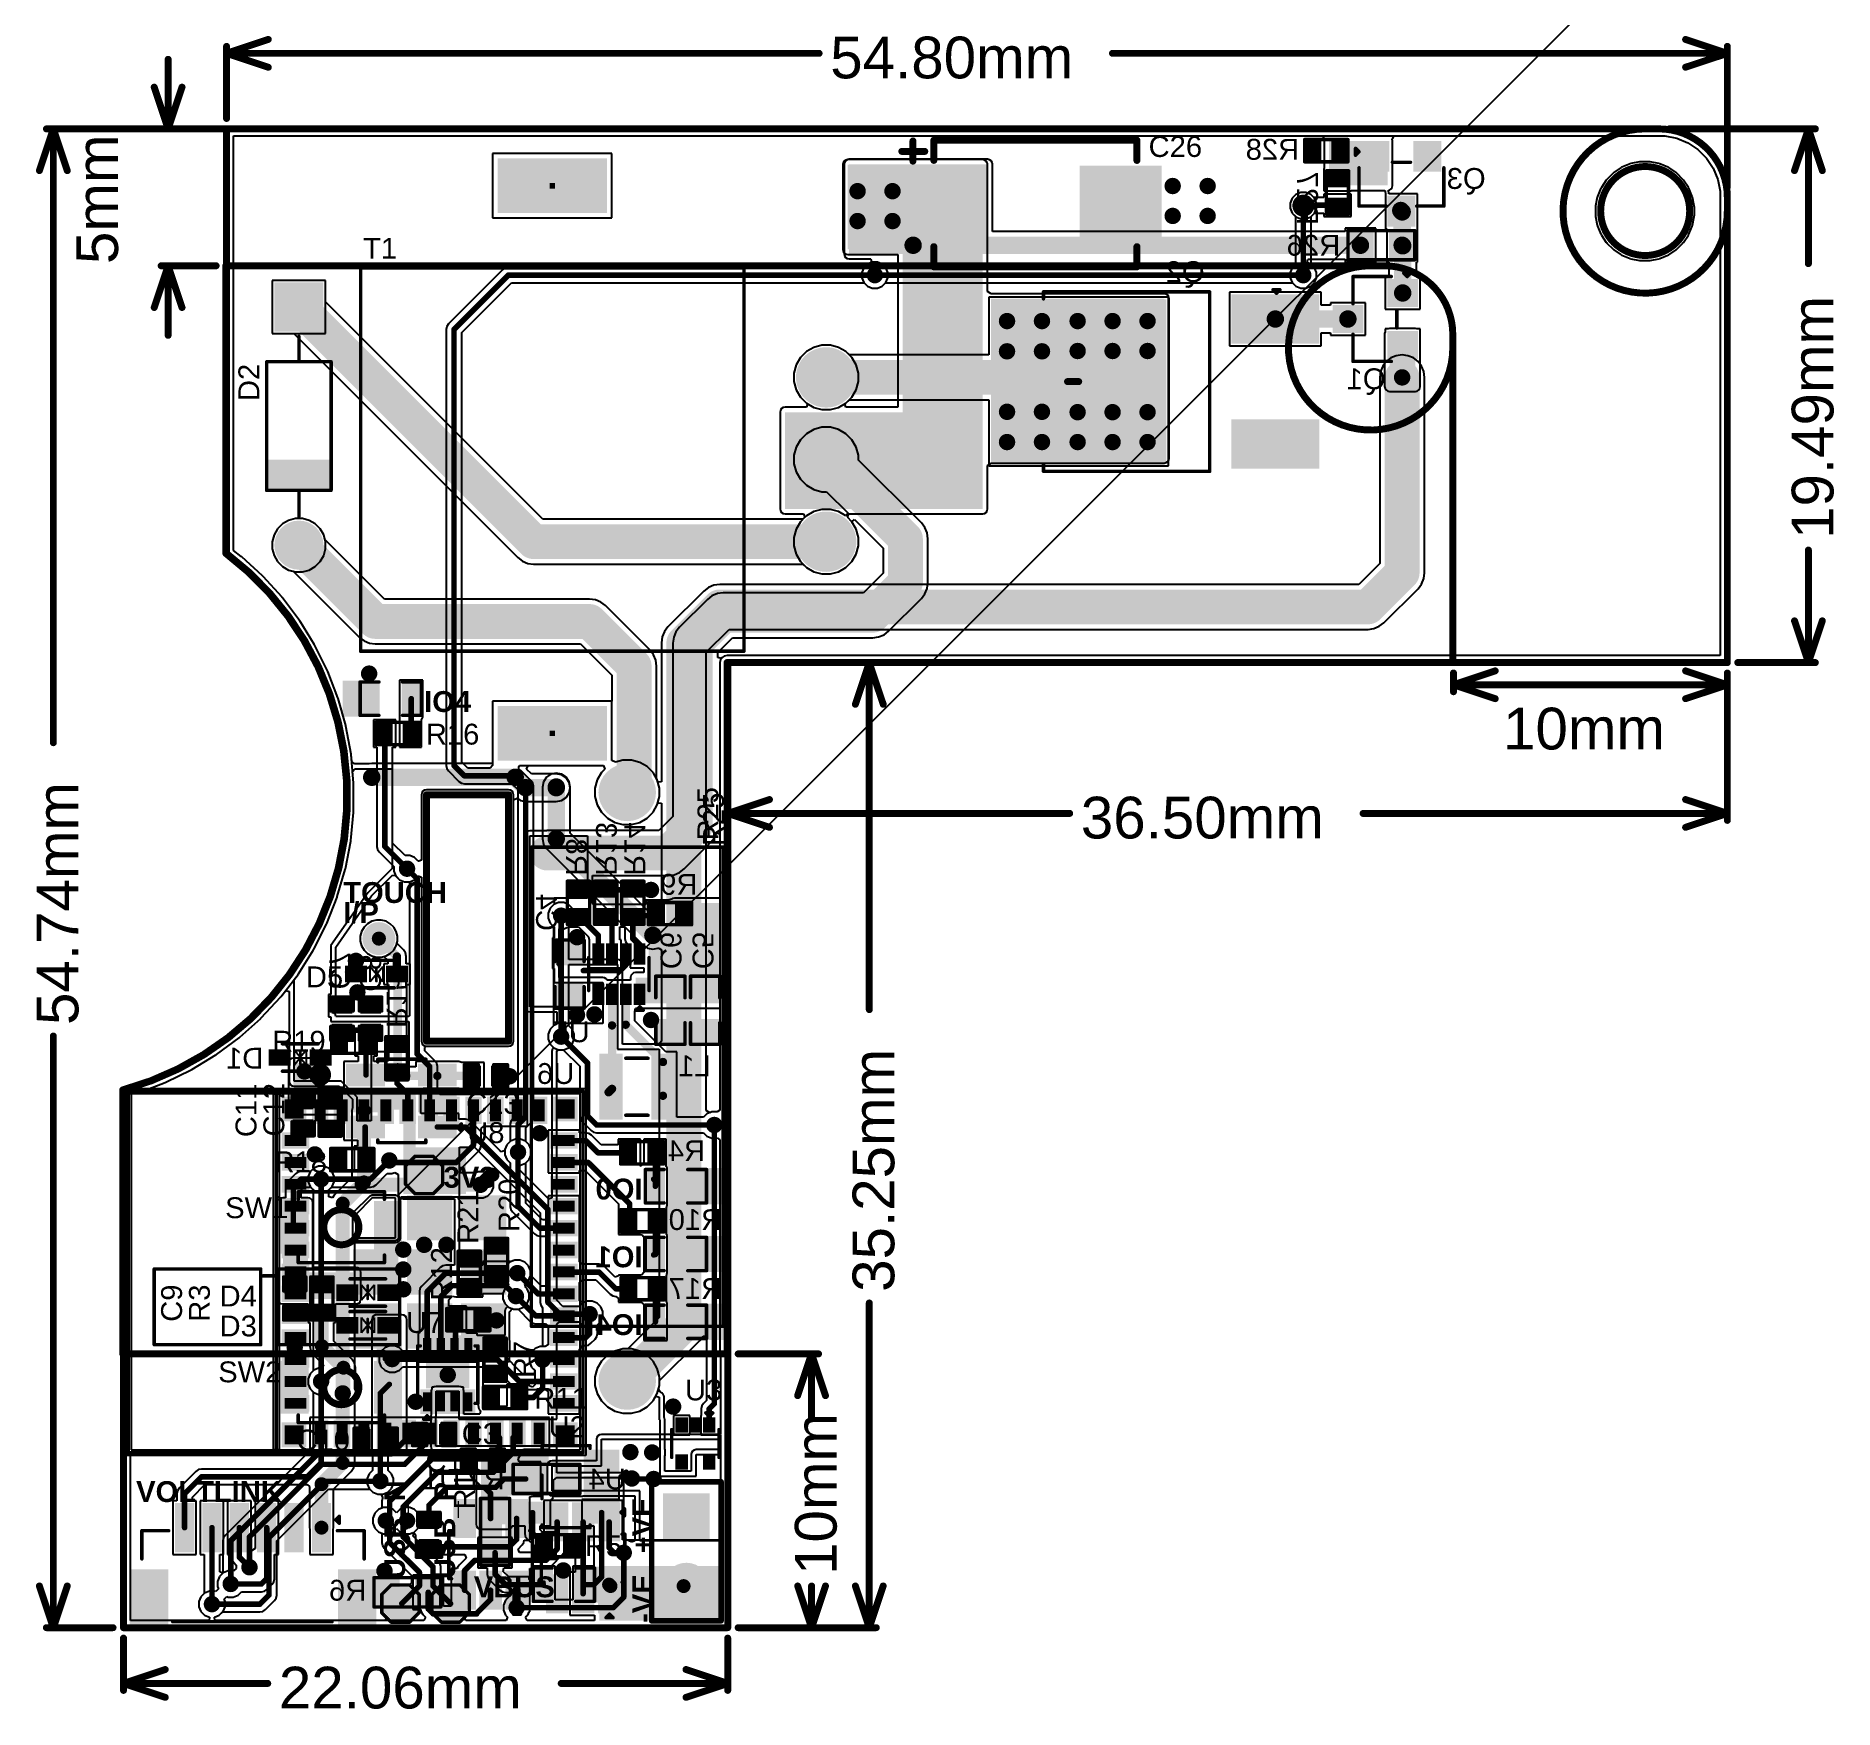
# Model space of a CAD drawing. Header units: inches. Extents: x -3 to 5389, y -3 to 5396.
# Drawn here: x -3.2 to 62.5, y -3 to 58.1 of the extents above; entities that cross this region are included whole.
import ezdxf

# ---------------------------------------------------------------- set-up
doc = ezdxf.new("R2010")
doc.units = ezdxf.units.IN
for name, color, linetype in [('Board_Outline', 216, 'Continuous'), ('Bottom Layer', 5, 'Continuous'), ('Bottom Overlay', 54, 'Continuous'), ('Bottom Paste', 16, 'Continuous'), ('Bottom Solder', 6, 'Continuous'), ('Mechanical 1', 6, 'Continuous'), ('Mechanical 15', 56, 'Continuous'), ('Multi-Layer', 9, 'Continuous'), ('Pad Holes', 156, 'Continuous'), ('Top Layer', 1, 'Continuous'), ('Top Overlay', 2, 'Continuous'), ('Top Paste', 8, 'Continuous'), ('Top Solder', 216, 'Continuous'), ('Via Holes', 16, 'Continuous')]:
    doc.layers.add(name, color=color, linetype=linetype)
doc.styles.add('Arial', font='', dxfattribs={"height": 0.2})
doc.styles.add('Arial_Bold', font='', dxfattribs={"height": 0.2})
doc.styles.get('Arial').set_extended_font_data('Arial')
doc.styles.get('Arial_Bold').set_extended_font_data('Arial', bold=True)

msp = doc.modelspace()

# ---------------------------------------------------------------- texts
at = {"layer": 'Bottom Overlay', "style": 'Arial', "text_generation_flag": 2}
for s, p in [('R28', (42.929, 53.616)), ('Q3', (49.736, 52.55)), ('R26', (44.428, 50.111)), ('Q2', (39.475, 49.146)), ('Q1', (46.079, 45.234)), ('R9', (20.958, 26.769)), ('U5', (17.021, 21.384)), ('D1', (5.107, 20.418)), ('U6', (16.462, 19.86)), ('L1', (21.44, 20.139)), ('R4', (21.237, 17.04)), ('R10', (21.859, 14.526)), ('R17', (21.859, 12.011)), ('U1', (12.296, 5.052)), ('R2', (13.922, 5.052)), ('U4', (18.342, 5.052)), ('R6', (8.867, 0.988))]:
    msp.add_text(s, height=0.762, dxfattribs=at).set_placement(p)
at = {"layer": 'Bottom Overlay', "text_generation_flag": 2}
for s, rotation, style, p in [('R27', 270, 'Arial', (42.853, 51.229)), ('R13', 270, 'Arial', (17.25, 27.467)), ('R14', 270, 'Arial', (18.291, 27.467)), ('R8', 270, 'Arial', (16.157, 27.467)), ('C4', 270, 'Arial', (15.065, 25.448)), ('C6', 270, 'Arial', (19.612, 24.051)), ('C5', 270, 'Arial', (20.779, 24.051)), ('C7', 270, 'Arial', (7.521, 23.314)), ('C8', 270, 'Arial', (8.64, 23.226)), ('R15', 270, 'Arial', (9.604, 21.905)), ('IO0', 360, 'Arial_Bold', (18.951, 15.639)), ('IO1', 360, 'Arial_Bold', (18.951, 13.164)), ('IO4', 360, 'Arial_Bold', (18.951, 10.688)), ('C2', 270, 'Arial', (9.706, 2.74))]:
    msp.add_text(s, height=0.762, rotation=rotation, dxfattribs=dict(at, style=style)).set_placement(p)
at = {"layer": 'Mechanical 1', "style": 'Arial'}
for s, p in [('54.80mm', (25.805, 56.588)), ('10mm', (50.372, 32.077)), ('36.50mm', (34.955, 28.826)), ('22.06mm', (5.673, -2.95))]:
    msp.add_text(s, height=1.524, dxfattribs=at).set_placement(p)
for s, p in [('5mm', (-0.199, 49.806)), ('19.49mm', (62.437, 39.766)), ('54.74mm', (-1.647, 22.014)), ('35.25mm', (28.146, 12.267)), ('10mm', (26.039, 1.927))]:
    msp.add_text(s, height=1.524, rotation=90, dxfattribs=at).set_placement(p)
at = {"layer": 'Top Overlay', "style": 'Arial'}
for s, p in [('C26', (37.431, 53.718)), ('T1', (8.748, 49.999)), ('R16', (11.04, 32.255)), ('D5', (6.658, 23.39)), ('R19', (5.428, 21.038)), ('C13', (12.513, 18.768)), ('U8', (12.551, 17.701)), ('R18', (5.477, 16.634)), ('SW1', (3.712, 14.958)), ('D4', (3.508, 11.732)), ('D3', (3.508, 10.64)), ('U7', (10.316, 10.767)), ('SW2', (3.458, 8.963)), ('R11', (15.001, 7.998)), ('U3', (20.501, 8.303)), ('C10', (6.315, 6.474)), ('C3', (12.348, 6.703)), ('U2', (15.523, 6.957)), ('C1', (11.027, 5.712)), ('R5', (16.843, 2.613))]:
    msp.add_text(s, height=0.762, dxfattribs=at).set_placement(p)
at = {"layer": 'Top Overlay'}
for s, rotation, style, p in [('D2', 90, 'Arial', (4.957, 44.802)), ('IO4', 360, 'Arial_Bold', (10.977, 33.446)), ('R25', 90, 'Arial', (21.72, 28.75)), ('R25', 90, 'Arial', (21.923, 28.547)), ('TOUCH', 360, 'Arial_Bold', (8.023, 26.47)), ('I/P', 360, 'Arial_Bold', (8.023, 25.741)), ('C11', 90, 'Arial', (4.854, 17.917)), ('C12', 90, 'Arial', (5.87, 17.942)), ('3V3', 360, 'Arial_Bold', (11.687, 16.071)), ('R21', 90, 'Arial', (12.957, 14.018)), ('R20', 90, 'Arial', (14.455, 14.45)), ('R12', 90, 'Arial', (11.992, 11.948)), ('C9', 90, 'Arial', (2.136, 11.173)), ('R3', 90, 'Arial', (3.152, 11.173)), ('R7', 90, 'Arial', (15.014, 9.116)), ('VOLTLINK', 360, 'Arial_Bold', (0.461, 4.59)), ('USB_N', 90, 'Arial_Bold', (10.284, 1.774)), ('USB_P', 90, 'Arial_Bold', (12.114, 1.774)), ('R1', 90, 'Arial', (12.83, 4.315)), ('+VE', 90, 'Arial_Bold', (19.347, 2.715)), ('VBUS', 360, 'Arial_Bold', (12.791, 1.111)), ('-VE', 90, 'Arial_Bold', (19.347, 0.175))]:
    msp.add_text(s, height=0.762, rotation=rotation, dxfattribs=dict(at, style=style)).set_placement(p)

# ---------------------------------------------------------------- hatches: boundary and pattern name
at = {"layer": 'Bottom Layer'}
for points in [[(43.678, 54.264), (43.678, 53.629), (43.221, 53.629), (43.221, 54.264)], [(44.021, 52.676), (46.155, 52.676), (46.155, 54.302), (44.021, 54.302)], [(44.618, 54.264), (44.618, 53.629), (44.161, 53.629), (44.161, 54.264)], [(45.303, 54.196), (46.123, 54.196), (46.123, 53.276), (45.303, 53.276)], [(47.203, 54.196), (48.023, 54.196), (48.023, 53.276), (47.203, 53.276)], [(26.495, 50.174), (31.55, 50.174), (31.55, 53.451), (26.495, 53.451)], [(44.008, 53.121), (44.643, 53.121), (44.643, 52.664), (44.008, 52.664)], [(44.008, 52.181), (44.643, 52.181), (44.643, 51.724), (44.008, 51.724)], [(46.253, 52.196), (47.073, 52.196), (47.073, 51.276), (46.253, 51.276)], [(44.784, 50.047), (44.784, 50.936), (45.546, 50.936), (45.546, 50.047)], [(46.308, 50.047), (46.308, 50.936), (47.07, 50.936), (47.07, 50.047)], [(7.2, 49.033), (7.2, 47.443), (5.61, 47.443), (5.61, 49.033)], [(43.558, 46.998), (40.558, 46.998), (40.558, 48.598), (43.558, 48.598)], [(47.168, 49.159), (47.168, 48.339), (46.248, 48.339), (46.248, 49.159)], [(37.978, 42.613), (31.778, 42.613), (31.778, 48.413), (37.978, 48.413)], [(45.168, 48.209), (45.168, 47.389), (44.248, 47.389), (44.248, 48.209)], [(46.231, 45.336), (47.171, 45.336), (47.171, 47.266), (46.231, 47.266)], [(47.168, 47.259), (47.168, 46.439), (46.248, 46.439), (46.248, 47.259)], [(43.558, 42.428), (40.558, 42.428), (40.558, 44.028), (43.558, 44.028)], [(16.932, 26.718), (16.297, 26.718), (16.297, 27.175), (16.932, 27.175)], [(17.288, 27.175), (17.923, 27.175), (17.923, 26.718), (17.288, 26.718)], [(18.913, 26.718), (18.278, 26.718), (18.278, 27.175), (18.913, 27.175)], [(19.713, 26.4), (19.713, 25.765), (19.256, 25.765), (19.256, 26.4)], [(20.12, 22.806), (21.796, 22.806), (21.796, 26.464), (20.12, 26.464)], [(20.653, 26.4), (20.653, 25.765), (20.196, 25.765), (20.196, 26.4)], [(16.932, 25.778), (16.297, 25.778), (16.297, 26.235), (16.932, 26.235)], [(17.288, 26.235), (17.923, 26.235), (17.923, 25.778), (17.288, 25.778)], [(18.913, 25.778), (18.278, 25.778), (18.278, 26.235), (18.913, 26.235)], [(15.84, 25.016), (16.729, 25.016), (16.729, 24.254), (15.84, 24.254)], [(19.18, 23.593), (20.323, 23.593), (20.323, 25.575), (19.18, 25.575)], [(17.178, 24.273), (17.178, 24.943), (17.498, 24.943), (17.498, 24.273)], [(17.678, 24.273), (17.678, 24.943), (17.998, 24.943), (17.998, 24.273)], [(18.178, 24.273), (18.178, 24.943), (18.498, 24.943), (18.498, 24.273)], [(18.678, 24.273), (18.678, 24.943), (18.998, 24.943), (18.998, 24.273)], [(18.697, 22.806), (21.72, 22.806), (21.72, 23.746), (18.697, 23.746)], [(20.413, 22.933), (19.524, 22.933), (19.524, 23.695), (20.413, 23.695)], [(21.682, 22.933), (20.793, 22.933), (20.793, 23.695), (21.682, 23.695)], [(15.84, 23.492), (16.729, 23.492), (16.729, 22.73), (15.84, 22.73)], [(17.178, 22.803), (17.178, 23.473), (17.498, 23.473), (17.498, 22.803)], [(17.678, 22.803), (17.678, 23.473), (17.998, 23.473), (17.998, 22.803)], [(18.178, 22.803), (18.178, 23.473), (18.498, 23.473), (18.498, 22.803)], [(18.678, 22.803), (18.678, 23.473), (18.998, 23.473), (18.998, 22.803)], [(8.297, 22.488), (7.662, 22.488), (7.662, 22.945), (8.297, 22.945)], [(9.338, 22.488), (8.703, 22.488), (8.703, 22.945), (9.338, 22.945)], [(8.297, 21.548), (7.662, 21.548), (7.662, 22.006), (8.297, 22.006)], [(9.338, 21.548), (8.703, 21.548), (8.703, 22.006), (9.338, 22.006)], [(20.413, 21.409), (19.524, 21.409), (19.524, 22.171), (20.413, 22.171)], [(21.682, 21.409), (20.793, 21.409), (20.793, 22.171), (21.682, 22.171)], [(5.405, 21.025), (6.005, 21.025), (6.005, 20.625), (5.405, 20.625)], [(7.505, 20.625), (6.905, 20.625), (6.905, 21.025), (7.505, 21.025)], [(10.303, 21.041), (9.668, 21.041), (9.668, 21.498), (10.303, 21.498)], [(10.303, 20.101), (9.668, 20.101), (9.668, 20.558), (10.303, 20.558)], [(18.123, 18.658), (17.473, 18.658), (17.473, 20.858), (18.123, 20.858)], [(20.023, 18.658), (19.373, 18.658), (19.373, 20.858), (20.023, 20.858)], [(6.579, 19.294), (6.579, 18.594), (5.879, 18.594), (5.879, 19.294)], [(7.379, 18.494), (6.979, 18.494), (6.979, 19.294), (7.379, 19.294)], [(8.179, 18.494), (7.779, 18.494), (7.779, 19.294), (8.179, 19.294)], [(8.979, 18.494), (8.579, 18.494), (8.579, 19.294), (8.979, 19.294)], [(9.779, 18.494), (9.379, 18.494), (9.379, 19.294), (9.779, 19.294)], [(10.579, 18.494), (10.179, 18.494), (10.179, 19.294), (10.579, 19.294)], [(11.379, 18.494), (10.979, 18.494), (10.979, 19.294), (11.379, 19.294)], [(12.179, 18.494), (11.779, 18.494), (11.779, 19.294), (12.179, 19.294)], [(12.979, 18.494), (12.579, 18.494), (12.579, 19.294), (12.979, 19.294)], [(13.779, 18.494), (13.379, 18.494), (13.379, 19.294), (13.779, 19.294)], [(14.579, 18.494), (14.179, 18.494), (14.179, 19.294), (14.579, 19.294)], [(15.379, 18.494), (14.979, 18.494), (14.979, 19.294), (15.379, 19.294)], [(16.479, 19.294), (16.479, 18.594), (15.779, 18.594), (15.779, 19.294)], [(6.679, 17.994), (6.679, 17.594), (5.879, 17.594), (5.879, 17.994)], [(15.679, 17.594), (15.679, 17.994), (16.479, 17.994), (16.479, 17.594)], [(6.679, 17.194), (6.679, 16.794), (5.879, 16.794), (5.879, 17.194)], [(15.679, 16.794), (15.679, 17.194), (16.479, 17.194), (16.479, 16.794)], [(18.697, 17.663), (18.697, 17.028), (18.24, 17.028), (18.24, 17.663)], [(19.637, 17.663), (19.637, 17.028), (19.18, 17.028), (19.18, 17.663)], [(19.172, 16.625), (19.672, 16.625), (19.672, 15.625), (19.172, 15.625)], [(20.672, 16.625), (21.172, 16.625), (21.172, 15.625), (20.672, 15.625)], [(6.679, 16.394), (6.679, 15.994), (5.879, 15.994), (5.879, 16.394)], [(15.679, 15.994), (15.679, 16.394), (16.479, 16.394), (16.479, 15.994)], [(6.679, 15.594), (6.679, 15.194), (5.879, 15.194), (5.879, 15.594)], [(11.904, 15.695), (11.904, 14.245), (10.454, 14.245), (10.454, 15.695)], [(13.879, 15.695), (13.879, 14.245), (12.429, 14.245), (12.429, 15.695)], [(15.679, 15.194), (15.679, 15.594), (16.479, 15.594), (16.479, 15.194)], [(18.711, 15.18), (18.711, 14.545), (18.254, 14.545), (18.254, 15.18)], [(19.651, 15.18), (19.651, 14.545), (19.193, 14.545), (19.193, 15.18)], [(6.679, 14.794), (6.679, 14.394), (5.879, 14.394), (5.879, 14.794)], [(15.679, 14.394), (15.679, 14.794), (16.479, 14.794), (16.479, 14.394)], [(6.679, 13.994), (6.679, 13.594), (5.879, 13.594), (5.879, 13.994)], [(15.679, 13.594), (15.679, 13.994), (16.479, 13.994), (16.479, 13.594)], [(19.172, 14.149), (19.672, 14.149), (19.672, 13.149), (19.172, 13.149)], [(20.672, 14.149), (21.172, 14.149), (21.172, 13.149), (20.672, 13.149)], [(6.679, 13.194), (6.679, 12.794), (5.879, 12.794), (5.879, 13.194)], [(9.929, 13.72), (9.929, 12.27), (8.479, 12.27), (8.479, 13.72)], [(11.904, 13.72), (11.904, 12.27), (10.454, 12.27), (10.454, 13.72)], [(13.879, 13.72), (13.879, 12.27), (12.429, 12.27), (12.429, 13.72)], [(15.679, 12.794), (15.679, 13.194), (16.479, 13.194), (16.479, 12.794)], [(18.711, 12.698), (18.711, 12.063), (18.254, 12.063), (18.254, 12.698)], [(19.651, 12.698), (19.651, 12.063), (19.193, 12.063), (19.193, 12.698)], [(6.679, 12.394), (6.679, 11.994), (5.879, 11.994), (5.879, 12.394)], [(15.679, 11.994), (15.679, 12.394), (16.479, 12.394), (16.479, 11.994)], [(6.679, 11.594), (6.679, 11.194), (5.879, 11.194), (5.879, 11.594)], [(9.929, 11.745), (9.929, 10.295), (8.479, 10.295), (8.479, 11.745)], [(11.904, 11.745), (11.904, 10.295), (10.454, 10.295), (10.454, 11.745)], [(13.879, 11.745), (13.879, 10.295), (12.429, 10.295), (12.429, 11.745)], [(15.679, 11.194), (15.679, 11.594), (16.479, 11.594), (16.479, 11.194)], [(19.172, 11.673), (19.672, 11.673), (19.672, 10.673), (19.172, 10.673)], [(20.672, 11.673), (21.172, 11.673), (21.172, 10.673), (20.672, 10.673)], [(6.679, 10.794), (6.679, 10.394), (5.879, 10.394), (5.879, 10.794)], [(15.679, 10.394), (15.679, 10.794), (16.479, 10.794), (16.479, 10.394)], [(6.679, 9.994), (6.679, 9.594), (5.879, 9.594), (5.879, 9.994)], [(15.679, 9.594), (15.679, 9.994), (16.479, 9.994), (16.479, 9.594)], [(6.679, 9.194), (6.679, 8.794), (5.879, 8.794), (5.879, 9.194)], [(15.679, 8.794), (15.679, 9.194), (16.479, 9.194), (16.479, 8.794)], [(6.679, 8.394), (6.679, 7.994), (5.879, 7.994), (5.879, 8.394)], [(15.679, 7.994), (15.679, 8.394), (16.479, 8.394), (16.479, 7.994)], [(6.579, 7.394), (6.579, 6.694), (5.879, 6.694), (5.879, 7.394)], [(6.979, 7.494), (7.379, 7.494), (7.379, 6.694), (6.979, 6.694)], [(7.779, 7.494), (8.179, 7.494), (8.179, 6.694), (7.779, 6.694)], [(8.579, 7.494), (8.979, 7.494), (8.979, 6.694), (8.579, 6.694)], [(9.379, 7.494), (9.779, 7.494), (9.779, 6.694), (9.379, 6.694)], [(10.179, 7.494), (10.579, 7.494), (10.579, 6.694), (10.179, 6.694)], [(10.979, 7.494), (11.379, 7.494), (11.379, 6.694), (10.979, 6.694)], [(11.779, 7.494), (12.179, 7.494), (12.179, 6.694), (11.779, 6.694)], [(12.579, 7.494), (12.979, 7.494), (12.979, 6.694), (12.579, 6.694)], [(13.379, 7.494), (13.779, 7.494), (13.779, 6.694), (13.379, 6.694)], [(14.179, 7.494), (14.579, 7.494), (14.579, 6.694), (14.179, 6.694)], [(14.979, 7.494), (15.379, 7.494), (15.379, 6.694), (14.979, 6.694)], [(16.479, 7.394), (16.479, 6.694), (15.779, 6.694), (15.779, 7.394)], [(14.303, 4.988), (14.303, 5.877), (15.065, 5.877), (15.065, 4.988)], [(15.827, 4.988), (15.827, 5.877), (16.589, 5.877), (16.589, 4.988)], [(12.144, 3.378), (12.144, 4.598), (12.764, 4.598), (12.764, 3.378)], [(13.094, 3.378), (13.094, 4.598), (13.714, 4.598), (13.714, 3.378)], [(14.044, 3.378), (14.044, 4.598), (14.664, 4.598), (14.664, 3.378)], [(21.302, 4.81), (21.302, 3.31), (19.802, 3.31), (19.802, 4.81)], [(10.836, 4.124), (11.471, 4.124), (11.471, 3.667), (10.836, 3.667)], [(15.522, 3.251), (15.522, 4.471), (16.142, 4.471), (16.142, 3.251)], [(16.472, 3.251), (16.472, 4.471), (17.092, 4.471), (17.092, 3.251)], [(17.422, 3.251), (17.422, 4.471), (18.042, 4.471), (18.042, 3.251)], [(10.836, 3.185), (11.471, 3.185), (11.471, 2.727), (10.836, 2.727)], [(12.144, 0.758), (12.144, 1.978), (12.764, 1.978), (12.764, 0.758)], [(13.094, 0.758), (13.094, 1.978), (13.714, 1.978), (13.714, 0.758)], [(14.044, 0.758), (14.044, 1.978), (14.664, 1.978), (14.664, 0.758)], [(17.377, 0.251), (21.822, 0.251), (21.822, 2.257), (17.377, 2.257)], [(9.223, 0.848), (9.223, 1.737), (9.985, 1.737), (9.985, 0.848)], [(10.747, 0.848), (10.747, 1.737), (11.509, 1.737), (11.509, 0.848)], [(15.522, 0.631), (15.522, 1.851), (16.142, 1.851), (16.142, 0.631)], [(16.472, 0.631), (16.472, 1.851), (17.092, 1.851), (17.092, 0.631)], [(17.422, 0.631), (17.422, 1.851), (18.042, 1.851), (18.042, 0.631)]]:
    msp.add_hatch(color=5, dxfattribs=at).paths.add_polyline_path(points)
h = msp.add_hatch(color=5, dxfattribs=at)
edge = h.paths.add_edge_path()
edge.add_arc((26.804, 52.468), 0.3, 0, 360)
h = msp.add_hatch(color=5, dxfattribs=at)
edge = h.paths.add_edge_path()
edge.add_arc((28.08, 52.468), 0.3, 0, 360)
h = msp.add_hatch(color=5, dxfattribs=at)
edge = h.paths.add_edge_path()
edge.add_arc((38.31, 52.656), 0.3, 0, 360)
h = msp.add_hatch(color=5, dxfattribs=at)
edge = h.paths.add_edge_path()
edge.add_arc((39.586, 52.656), 0.3, 0, 360)
h = msp.add_hatch(color=5, dxfattribs=at)
edge = h.paths.add_edge_path()
edge.add_arc((43.081, 51.94), 0.3, 0, 360)
h = msp.add_hatch(color=5, dxfattribs=at)
edge = h.paths.add_edge_path()
edge.add_arc((26.804, 51.376), 0.3, 0, 360)
h = msp.add_hatch(color=5, dxfattribs=at)
edge = h.paths.add_edge_path()
edge.add_arc((28.08, 51.376), 0.3, 0, 360)
h = msp.add_hatch(color=5, dxfattribs=at)
edge = h.paths.add_edge_path()
edge.add_arc((38.31, 51.564), 0.3, 0, 360)
h = msp.add_hatch(color=5, dxfattribs=at)
edge = h.paths.add_edge_path()
edge.add_arc((39.586, 51.564), 0.3, 0, 360)
h = msp.add_hatch(color=5, dxfattribs=at)
edge = h.paths.add_edge_path()
edge.add_arc((27.435, 49.4), 0.3, 0, 360)
h = msp.add_hatch(color=5, dxfattribs=at)
edge = h.paths.add_edge_path()
edge.add_arc((43.079, 49.4), 0.3, 0, 360)
h = msp.add_hatch(color=5, dxfattribs=at)
edge = h.paths.add_edge_path()
edge.add_arc((32.261, 47.723), 0.3, 0, 360)
h = msp.add_hatch(color=5, dxfattribs=at)
edge = h.paths.add_edge_path()
edge.add_arc((33.537, 47.723), 0.3, 0, 360)
h = msp.add_hatch(color=5, dxfattribs=at)
edge = h.paths.add_edge_path()
edge.add_arc((34.839, 47.723), 0.3, 0, 360)
h = msp.add_hatch(color=5, dxfattribs=at)
edge = h.paths.add_edge_path()
edge.add_arc((36.115, 47.723), 0.3, 0, 360)
h = msp.add_hatch(color=5, dxfattribs=at)
edge = h.paths.add_edge_path()
edge.add_arc((37.392, 47.723), 0.3, 0, 360)
h = msp.add_hatch(color=5, dxfattribs=at)
edge = h.paths.add_edge_path()
edge.add_arc((25.657, 45.666), 1, 0, 360)
h = msp.add_hatch(color=5, dxfattribs=at)
edge = h.paths.add_edge_path()
edge.add_arc((32.261, 46.618), 0.3, 0, 360)
h = msp.add_hatch(color=5, dxfattribs=at)
edge = h.paths.add_edge_path()
edge.add_arc((33.537, 46.618), 0.3, 0, 360)
h = msp.add_hatch(color=5, dxfattribs=at)
edge = h.paths.add_edge_path()
edge.add_arc((34.839, 46.63), 0.3, 0, 360)
h = msp.add_hatch(color=5, dxfattribs=at)
edge = h.paths.add_edge_path()
edge.add_arc((36.115, 46.63), 0.3, 0, 360)
h = msp.add_hatch(color=5, dxfattribs=at)
edge = h.paths.add_edge_path()
edge.add_arc((37.392, 46.63), 0.3, 0, 360)
h = msp.add_hatch(color=5, dxfattribs=at)
edge = h.paths.add_edge_path()
edge.add_arc((46.688, 45.666), 0.3, 0, 360)
h = msp.add_hatch(color=5, dxfattribs=at)
edge = h.paths.add_edge_path()
edge.add_arc((32.261, 44.409), 0.3, 0, 360)
h = msp.add_hatch(color=5, dxfattribs=at)
edge = h.paths.add_edge_path()
edge.add_arc((33.537, 44.409), 0.3, 0, 360)
h = msp.add_hatch(color=5, dxfattribs=at)
edge = h.paths.add_edge_path()
edge.add_arc((34.839, 44.396), 0.3, 0, 360)
h = msp.add_hatch(color=5, dxfattribs=at)
edge = h.paths.add_edge_path()
edge.add_arc((36.115, 44.396), 0.3, 0, 360)
h = msp.add_hatch(color=5, dxfattribs=at)
edge = h.paths.add_edge_path()
edge.add_arc((37.392, 44.396), 0.3, 0, 360)
h = msp.add_hatch(color=5, dxfattribs=at)
edge = h.paths.add_edge_path()
edge.add_arc((25.657, 42.666), 1, 0, 360)
h = msp.add_hatch(color=5, dxfattribs=at)
edge = h.paths.add_edge_path()
edge.add_arc((32.261, 43.304), 0.3, 0, 360)
h = msp.add_hatch(color=5, dxfattribs=at)
edge = h.paths.add_edge_path()
edge.add_arc((33.537, 43.304), 0.3, 0, 360)
h = msp.add_hatch(color=5, dxfattribs=at)
edge = h.paths.add_edge_path()
edge.add_arc((34.839, 43.304), 0.3, 0, 360)
h = msp.add_hatch(color=5, dxfattribs=at)
edge = h.paths.add_edge_path()
edge.add_arc((36.115, 43.304), 0.3, 0, 360)
h = msp.add_hatch(color=5, dxfattribs=at)
edge = h.paths.add_edge_path()
edge.add_arc((37.392, 43.304), 0.3, 0, 360)
h = msp.add_hatch(color=5, dxfattribs=at)
edge = h.paths.add_edge_path()
edge.add_arc((6.405, 39.538), 0.795, 0, 360)
h = msp.add_hatch(color=5, dxfattribs=at)
edge = h.paths.add_edge_path()
edge.add_arc((25.657, 39.666), 1, 0, 360)
h = msp.add_hatch(color=5, dxfattribs=at)
edge = h.paths.add_edge_path()
edge.add_arc((8.969, 34.846), 0.3, 0, 360)
h = msp.add_hatch(color=5, dxfattribs=at)
edge = h.paths.add_edge_path()
edge.add_arc((15.802, 30.68), 0.3, 0, 360)
h = msp.add_hatch(color=5, dxfattribs=at)
edge = h.paths.add_edge_path()
edge.add_arc((18.393, 30.508), 1, 0, 360)
h = msp.add_hatch(color=5, dxfattribs=at)
edge = h.paths.add_edge_path()
edge.add_arc((10.353, 27.721), 0.3, 0, 360)
h = msp.add_hatch(color=5, dxfattribs=at)
edge = h.paths.add_edge_path()
edge.add_arc((19.261, 26.946), 0.3, 0, 360)
h = msp.add_hatch(color=5, dxfattribs=at)
edge = h.paths.add_edge_path()
edge.add_arc((15.98, 26.006), 0.3, 0, 360)
h = msp.add_hatch(color=5, dxfattribs=at)
edge = h.paths.add_edge_path()
edge.add_arc((9.325, 25.168), 0.5, 0, 360)
h = msp.add_hatch(color=5, dxfattribs=at)
edge = h.paths.add_edge_path()
edge.add_arc((16.559, 25.219), 0.3, 0, 360)
h = msp.add_hatch(color=5, dxfattribs=at)
edge = h.paths.add_edge_path()
edge.add_arc((19.329, 25.287), 0.3, 0, 360)
h = msp.add_hatch(color=5, dxfattribs=at)
edge = h.paths.add_edge_path()
edge.add_arc((8.487, 24.355), 0.3, 0, 360)
h = msp.add_hatch(color=5, dxfattribs=at)
edge = h.paths.add_edge_path()
edge.add_arc((8.539, 23.205), 0.3, 0, 360)
h = msp.add_hatch(color=5, dxfattribs=at)
edge = h.paths.add_edge_path()
edge.add_arc((16.559, 22.38), 0.3, 0, 360)
h = msp.add_hatch(color=5, dxfattribs=at)
edge = h.paths.add_edge_path()
edge.add_arc((17.196, 22.4), 0.3, 0, 360)
h = msp.add_hatch(color=5, dxfattribs=at)
edge = h.paths.add_edge_path()
edge.add_arc((19.261, 22.196), 0.3, 0, 360)
h = msp.add_hatch(color=5, dxfattribs=at)
edge = h.paths.add_edge_path()
edge.add_arc((15.98, 21.587), 0.3, 0, 360)
h = msp.add_hatch(color=5, dxfattribs=at)
edge = h.paths.add_edge_path()
edge.add_arc((6.607, 20.317), 0.3, 0, 360)
h = msp.add_hatch(color=5, dxfattribs=at)
edge = h.paths.add_edge_path()
edge.add_arc((14.097, 20.14), 0.3, 0, 360)
h = msp.add_hatch(color=5, dxfattribs=at)
edge = h.paths.add_edge_path()
edge.add_arc((21.572, 18.361), 0.3, 0, 360)
h = msp.add_hatch(color=5, dxfattribs=at)
edge = h.paths.add_edge_path()
edge.add_arc((15.198, 18.058), 0.3, 0, 360)
h = msp.add_hatch(color=5, dxfattribs=at)
edge = h.paths.add_edge_path()
edge.add_arc((6.989, 17.287), 0.3, 0, 360)
h = msp.add_hatch(color=5, dxfattribs=at)
edge = h.paths.add_edge_path()
edge.add_arc((9.706, 17.066), 0.3, 0, 360)
h = msp.add_hatch(color=5, dxfattribs=at)
edge = h.paths.add_edge_path()
edge.add_arc((14.405, 17.37), 0.3, 0, 360)
h = msp.add_hatch(color=5, dxfattribs=at)
edge = h.paths.add_edge_path()
edge.add_arc((7.215, 16.38), 0.3, 0, 360)
h = msp.add_hatch(color=5, dxfattribs=at)
edge = h.paths.add_edge_path()
edge.add_arc((13.033, 16.177), 0.3, 0, 360)
h = msp.add_hatch(color=5, dxfattribs=at)
edge = h.paths.add_edge_path()
edge.add_arc((10.215, 13.807), 0.3, 0, 360)
h = msp.add_hatch(color=5, dxfattribs=at)
edge = h.paths.add_edge_path()
edge.add_arc((10.977, 13.985), 0.3, 0, 360)
h = msp.add_hatch(color=5, dxfattribs=at)
edge = h.paths.add_edge_path()
edge.add_arc((11.79, 13.985), 0.3, 0, 360)
h = msp.add_hatch(color=5, dxfattribs=at)
edge = h.paths.add_edge_path()
edge.add_arc((10.214, 13.083), 0.3, 0, 360)
h = msp.add_hatch(color=5, dxfattribs=at)
edge = h.paths.add_edge_path()
edge.add_arc((14.379, 12.951), 0.3, 0, 360)
h = msp.add_hatch(color=5, dxfattribs=at)
edge = h.paths.add_edge_path()
edge.add_arc((10.215, 12.359), 0.3, 0, 360)
h = msp.add_hatch(color=5, dxfattribs=at)
edge = h.paths.add_edge_path()
edge.add_arc((14.33, 12.111), 0.3, 0, 360)
h = msp.add_hatch(color=5, dxfattribs=at)
edge = h.paths.add_edge_path()
edge.add_arc((13.619, 11.225), 0.3, 0, 360)
h = msp.add_hatch(color=5, dxfattribs=at)
edge = h.paths.add_edge_path()
edge.add_arc((17.021, 11.452), 0.3, 0, 360)
h = msp.add_hatch(color=5, dxfattribs=at)
edge = h.paths.add_edge_path()
edge.add_arc((6.251, 10.233), 0.3, 0, 360)
h = msp.add_hatch(color=5, dxfattribs=at)
edge = h.paths.add_edge_path()
edge.add_arc((9.807, 9.811), 0.3, 0, 360)
h = msp.add_hatch(color=5, dxfattribs=at)
edge = h.paths.add_edge_path()
edge.add_arc((15.307, 9.789), 0.3, 0, 360)
h = msp.add_hatch(color=5, dxfattribs=at)
edge = h.paths.add_edge_path()
edge.add_arc((18.393, 9.008), 1, 0, 360)
h = msp.add_hatch(color=5, dxfattribs=at)
edge = h.paths.add_edge_path()
edge.add_arc((7.215, 8.995), 0.3, 0, 360)
h = msp.add_hatch(color=5, dxfattribs=at)
edge = h.paths.add_edge_path()
edge.add_arc((11.839, 9.231), 0.3, 0, 360)
h = msp.add_hatch(color=5, dxfattribs=at)
edge = h.paths.add_edge_path()
edge.add_arc((8.004, 8.557), 0.3, 0, 360)
h = msp.add_hatch(color=5, dxfattribs=at)
edge = h.paths.add_edge_path()
edge.add_arc((10.668, 8.253), 0.3, 0, 360)
h = msp.add_hatch(color=5, dxfattribs=at)
edge = h.paths.add_edge_path()
edge.add_arc((20.069, 8.074), 0.3, 0, 360)
h = msp.add_hatch(color=5, dxfattribs=at)
edge = h.paths.add_edge_path()
edge.add_arc((18.508, 6.414), 0.3, 0, 360)
h = msp.add_hatch(color=5, dxfattribs=at)
edge = h.paths.add_edge_path()
edge.add_arc((19.304, 6.398), 0.3, 0, 360)
h = msp.add_hatch(color=5, dxfattribs=at)
edge = h.paths.add_edge_path()
edge.add_arc((9.378, 5.354), 0.3, 0, 360)
h = msp.add_hatch(color=5, dxfattribs=at)
edge = h.paths.add_edge_path()
edge.add_arc((18.562, 5.449), 0.3, 0, 360)
h = msp.add_hatch(color=5, dxfattribs=at)
edge = h.paths.add_edge_path()
edge.add_arc((19.358, 5.432), 0.3, 0, 360)
h = msp.add_hatch(color=5, dxfattribs=at)
edge = h.paths.add_edge_path()
edge.add_arc((9.577, 3.908), 0.3, 0, 360)
h = msp.add_hatch(color=5, dxfattribs=at)
edge = h.paths.add_edge_path()
edge.add_arc((10.355, 3.908), 0.3, 0, 360)
h = msp.add_hatch(color=5, dxfattribs=at)
edge = h.paths.add_edge_path()
edge.add_arc((18.266, 2.735), 0.3, 0, 360)
h = msp.add_hatch(color=5, dxfattribs=at)
edge = h.paths.add_edge_path()
edge.add_arc((4.6, 2.207), 0.3, 0, 360)
h = msp.add_hatch(color=5, dxfattribs=at)
edge = h.paths.add_edge_path()
edge.add_arc((9.529, 2.072), 0.3, 0, 360)
h = msp.add_hatch(color=5, dxfattribs=at)
edge = h.paths.add_edge_path()
edge.add_arc((16.058, 2.09), 0.3, 0, 360)
h = msp.add_hatch(color=5, dxfattribs=at)
edge = h.paths.add_edge_path()
edge.add_arc((20.552, 1.52), 0.75, 0, 360)
h = msp.add_hatch(color=5, dxfattribs=at)
edge = h.paths.add_edge_path()
edge.add_arc((3.915, 1.597), 0.3, 0, 360)
h = msp.add_hatch(color=5, dxfattribs=at)
edge = h.paths.add_edge_path()
edge.add_arc((3.229, 0.86), 0.3, 0, 360)
h = msp.add_hatch(color=5, dxfattribs=at)
edge = h.paths.add_edge_path()
edge.add_arc((14.354, 0.733), 0.3, 0, 360)
at = {"layer": 'Bottom Overlay'}
for points in [[(21.29, 15.464), (21.924, 15.464), (21.924, 16.785), (21.29, 16.785)], [(21.29, 12.988), (21.924, 12.988), (21.924, 14.309), (21.29, 14.309)], [(21.29, 10.512), (21.924, 10.512), (21.924, 11.833), (21.29, 11.833)]]:
    msp.add_hatch(color=54, dxfattribs=at).paths.add_polyline_path(points)
at = {"layer": 'Bottom Paste'}
for points in [[(43.678, 54.264), (43.678, 53.629), (43.221, 53.629), (43.221, 54.264)], [(44.618, 54.264), (44.618, 53.629), (44.161, 53.629), (44.161, 54.264)], [(45.303, 54.196), (46.123, 54.196), (46.123, 53.276), (45.303, 53.276)], [(47.203, 54.196), (48.023, 54.196), (48.023, 53.276), (47.203, 53.276)], [(44.008, 53.121), (44.643, 53.121), (44.643, 52.664), (44.008, 52.664)], [(44.008, 52.181), (44.643, 52.181), (44.643, 51.724), (44.008, 51.724)], [(46.253, 52.196), (47.073, 52.196), (47.073, 51.276), (46.253, 51.276)], [(44.784, 50.047), (44.784, 50.936), (45.546, 50.936), (45.546, 50.047)], [(46.308, 50.047), (46.308, 50.936), (47.07, 50.936), (47.07, 50.047)], [(43.558, 46.998), (40.558, 46.998), (40.558, 48.598), (43.558, 48.598)], [(47.168, 49.159), (47.168, 48.339), (46.248, 48.339), (46.248, 49.159)], [(37.978, 42.613), (31.778, 42.613), (31.778, 48.413), (37.978, 48.413)], [(45.168, 48.209), (45.168, 47.389), (44.248, 47.389), (44.248, 48.209)], [(47.168, 47.259), (47.168, 46.439), (46.248, 46.439), (46.248, 47.259)], [(43.558, 42.428), (40.558, 42.428), (40.558, 44.028), (43.558, 44.028)], [(16.932, 26.718), (16.297, 26.718), (16.297, 27.175), (16.932, 27.175)], [(17.288, 27.175), (17.923, 27.175), (17.923, 26.718), (17.288, 26.718)], [(18.913, 26.718), (18.278, 26.718), (18.278, 27.175), (18.913, 27.175)], [(19.713, 26.4), (19.713, 25.765), (19.256, 25.765), (19.256, 26.4)], [(20.653, 26.4), (20.653, 25.765), (20.196, 25.765), (20.196, 26.4)], [(16.932, 25.778), (16.297, 25.778), (16.297, 26.235), (16.932, 26.235)], [(17.288, 26.235), (17.923, 26.235), (17.923, 25.778), (17.288, 25.778)], [(18.913, 25.778), (18.278, 25.778), (18.278, 26.235), (18.913, 26.235)], [(15.84, 25.016), (16.729, 25.016), (16.729, 24.254), (15.84, 24.254)], [(17.178, 24.273), (17.178, 24.943), (17.498, 24.943), (17.498, 24.273)], [(17.678, 24.273), (17.678, 24.943), (17.998, 24.943), (17.998, 24.273)], [(18.178, 24.273), (18.178, 24.943), (18.498, 24.943), (18.498, 24.273)], [(18.678, 24.273), (18.678, 24.943), (18.998, 24.943), (18.998, 24.273)], [(20.413, 22.933), (19.524, 22.933), (19.524, 23.695), (20.413, 23.695)], [(21.682, 22.933), (20.793, 22.933), (20.793, 23.695), (21.682, 23.695)], [(15.84, 23.492), (16.729, 23.492), (16.729, 22.73), (15.84, 22.73)], [(17.178, 22.803), (17.178, 23.473), (17.498, 23.473), (17.498, 22.803)], [(17.678, 22.803), (17.678, 23.473), (17.998, 23.473), (17.998, 22.803)], [(18.178, 22.803), (18.178, 23.473), (18.498, 23.473), (18.498, 22.803)], [(18.678, 22.803), (18.678, 23.473), (18.998, 23.473), (18.998, 22.803)], [(8.297, 22.488), (7.662, 22.488), (7.662, 22.945), (8.297, 22.945)], [(9.338, 22.488), (8.703, 22.488), (8.703, 22.945), (9.338, 22.945)], [(8.297, 21.548), (7.662, 21.548), (7.662, 22.006), (8.297, 22.006)], [(9.338, 21.548), (8.703, 21.548), (8.703, 22.006), (9.338, 22.006)], [(20.413, 21.409), (19.524, 21.409), (19.524, 22.171), (20.413, 22.171)], [(21.682, 21.409), (20.793, 21.409), (20.793, 22.171), (21.682, 22.171)], [(5.405, 21.025), (6.005, 21.025), (6.005, 20.625), (5.405, 20.625)], [(7.505, 20.625), (6.905, 20.625), (6.905, 21.025), (7.505, 21.025)], [(10.303, 21.041), (9.668, 21.041), (9.668, 21.498), (10.303, 21.498)], [(10.303, 20.101), (9.668, 20.101), (9.668, 20.558), (10.303, 20.558)], [(18.123, 18.658), (17.473, 18.658), (17.473, 20.858), (18.123, 20.858)], [(20.023, 18.658), (19.373, 18.658), (19.373, 20.858), (20.023, 20.858)], [(6.579, 19.294), (6.579, 18.594), (5.879, 18.594), (5.879, 19.294)], [(7.379, 18.494), (6.979, 18.494), (6.979, 19.294), (7.379, 19.294)], [(8.179, 18.494), (7.779, 18.494), (7.779, 19.294), (8.179, 19.294)], [(8.979, 18.494), (8.579, 18.494), (8.579, 19.294), (8.979, 19.294)], [(9.779, 18.494), (9.379, 18.494), (9.379, 19.294), (9.779, 19.294)], [(10.579, 18.494), (10.179, 18.494), (10.179, 19.294), (10.579, 19.294)], [(11.379, 18.494), (10.979, 18.494), (10.979, 19.294), (11.379, 19.294)], [(12.179, 18.494), (11.779, 18.494), (11.779, 19.294), (12.179, 19.294)], [(12.979, 18.494), (12.579, 18.494), (12.579, 19.294), (12.979, 19.294)], [(13.779, 18.494), (13.379, 18.494), (13.379, 19.294), (13.779, 19.294)], [(14.579, 18.494), (14.179, 18.494), (14.179, 19.294), (14.579, 19.294)], [(15.379, 18.494), (14.979, 18.494), (14.979, 19.294), (15.379, 19.294)], [(16.479, 19.294), (16.479, 18.594), (15.779, 18.594), (15.779, 19.294)], [(6.679, 17.994), (6.679, 17.594), (5.879, 17.594), (5.879, 17.994)], [(15.679, 17.594), (15.679, 17.994), (16.479, 17.994), (16.479, 17.594)], [(6.679, 17.194), (6.679, 16.794), (5.879, 16.794), (5.879, 17.194)], [(15.679, 16.794), (15.679, 17.194), (16.479, 17.194), (16.479, 16.794)], [(18.697, 17.663), (18.697, 17.028), (18.24, 17.028), (18.24, 17.663)], [(19.637, 17.663), (19.637, 17.028), (19.18, 17.028), (19.18, 17.663)], [(19.172, 16.625), (19.672, 16.625), (19.672, 15.625), (19.172, 15.625)], [(20.672, 16.625), (21.172, 16.625), (21.172, 15.625), (20.672, 15.625)], [(6.679, 16.394), (6.679, 15.994), (5.879, 15.994), (5.879, 16.394)], [(15.679, 15.994), (15.679, 16.394), (16.479, 16.394), (16.479, 15.994)], [(6.679, 15.594), (6.679, 15.194), (5.879, 15.194), (5.879, 15.594)], [(11.904, 15.695), (11.904, 14.245), (10.454, 14.245), (10.454, 15.695)], [(13.879, 15.695), (13.879, 14.245), (12.429, 14.245), (12.429, 15.695)], [(15.679, 15.194), (15.679, 15.594), (16.479, 15.594), (16.479, 15.194)], [(18.711, 15.18), (18.711, 14.545), (18.254, 14.545), (18.254, 15.18)], [(19.651, 15.18), (19.651, 14.545), (19.193, 14.545), (19.193, 15.18)], [(6.679, 14.794), (6.679, 14.394), (5.879, 14.394), (5.879, 14.794)], [(15.679, 14.394), (15.679, 14.794), (16.479, 14.794), (16.479, 14.394)], [(6.679, 13.994), (6.679, 13.594), (5.879, 13.594), (5.879, 13.994)], [(15.679, 13.594), (15.679, 13.994), (16.479, 13.994), (16.479, 13.594)], [(19.172, 14.149), (19.672, 14.149), (19.672, 13.149), (19.172, 13.149)], [(20.672, 14.149), (21.172, 14.149), (21.172, 13.149), (20.672, 13.149)], [(6.679, 13.194), (6.679, 12.794), (5.879, 12.794), (5.879, 13.194)], [(9.929, 13.72), (9.929, 12.27), (8.479, 12.27), (8.479, 13.72)], [(11.904, 13.72), (11.904, 12.27), (10.454, 12.27), (10.454, 13.72)], [(13.879, 13.72), (13.879, 12.27), (12.429, 12.27), (12.429, 13.72)], [(15.679, 12.794), (15.679, 13.194), (16.479, 13.194), (16.479, 12.794)], [(18.711, 12.698), (18.711, 12.063), (18.254, 12.063), (18.254, 12.698)], [(19.651, 12.698), (19.651, 12.063), (19.193, 12.063), (19.193, 12.698)], [(6.679, 12.394), (6.679, 11.994), (5.879, 11.994), (5.879, 12.394)], [(15.679, 11.994), (15.679, 12.394), (16.479, 12.394), (16.479, 11.994)], [(6.679, 11.594), (6.679, 11.194), (5.879, 11.194), (5.879, 11.594)], [(9.929, 11.745), (9.929, 10.295), (8.479, 10.295), (8.479, 11.745)], [(11.904, 11.745), (11.904, 10.295), (10.454, 10.295), (10.454, 11.745)], [(13.879, 11.745), (13.879, 10.295), (12.429, 10.295), (12.429, 11.745)], [(15.679, 11.194), (15.679, 11.594), (16.479, 11.594), (16.479, 11.194)], [(19.172, 11.673), (19.672, 11.673), (19.672, 10.673), (19.172, 10.673)], [(20.672, 11.673), (21.172, 11.673), (21.172, 10.673), (20.672, 10.673)], [(6.679, 10.794), (6.679, 10.394), (5.879, 10.394), (5.879, 10.794)], [(15.679, 10.394), (15.679, 10.794), (16.479, 10.794), (16.479, 10.394)], [(6.679, 9.994), (6.679, 9.594), (5.879, 9.594), (5.879, 9.994)], [(15.679, 9.594), (15.679, 9.994), (16.479, 9.994), (16.479, 9.594)], [(6.679, 9.194), (6.679, 8.794), (5.879, 8.794), (5.879, 9.194)], [(15.679, 8.794), (15.679, 9.194), (16.479, 9.194), (16.479, 8.794)], [(6.679, 8.394), (6.679, 7.994), (5.879, 7.994), (5.879, 8.394)], [(15.679, 7.994), (15.679, 8.394), (16.479, 8.394), (16.479, 7.994)], [(6.579, 7.394), (6.579, 6.694), (5.879, 6.694), (5.879, 7.394)], [(6.979, 7.494), (7.379, 7.494), (7.379, 6.694), (6.979, 6.694)], [(7.779, 7.494), (8.179, 7.494), (8.179, 6.694), (7.779, 6.694)], [(8.579, 7.494), (8.979, 7.494), (8.979, 6.694), (8.579, 6.694)], [(9.379, 7.494), (9.779, 7.494), (9.779, 6.694), (9.379, 6.694)], [(10.179, 7.494), (10.579, 7.494), (10.579, 6.694), (10.179, 6.694)], [(10.979, 7.494), (11.379, 7.494), (11.379, 6.694), (10.979, 6.694)], [(11.779, 7.494), (12.179, 7.494), (12.179, 6.694), (11.779, 6.694)], [(12.579, 7.494), (12.979, 7.494), (12.979, 6.694), (12.579, 6.694)], [(13.379, 7.494), (13.779, 7.494), (13.779, 6.694), (13.379, 6.694)], [(14.179, 7.494), (14.579, 7.494), (14.579, 6.694), (14.179, 6.694)], [(14.979, 7.494), (15.379, 7.494), (15.379, 6.694), (14.979, 6.694)], [(16.479, 7.394), (16.479, 6.694), (15.779, 6.694), (15.779, 7.394)], [(14.303, 4.988), (14.303, 5.877), (15.065, 5.877), (15.065, 4.988)], [(15.827, 4.988), (15.827, 5.877), (16.589, 5.877), (16.589, 4.988)], [(12.144, 3.378), (12.144, 4.598), (12.764, 4.598), (12.764, 3.378)], [(13.094, 3.378), (13.094, 4.598), (13.714, 4.598), (13.714, 3.378)], [(14.044, 3.378), (14.044, 4.598), (14.664, 4.598), (14.664, 3.378)], [(10.836, 4.124), (11.471, 4.124), (11.471, 3.667), (10.836, 3.667)], [(15.522, 3.251), (15.522, 4.471), (16.142, 4.471), (16.142, 3.251)], [(16.472, 3.251), (16.472, 4.471), (17.092, 4.471), (17.092, 3.251)], [(17.422, 3.251), (17.422, 4.471), (18.042, 4.471), (18.042, 3.251)], [(10.836, 3.185), (11.471, 3.185), (11.471, 2.727), (10.836, 2.727)], [(12.144, 0.758), (12.144, 1.978), (12.764, 1.978), (12.764, 0.758)], [(13.094, 0.758), (13.094, 1.978), (13.714, 1.978), (13.714, 0.758)], [(14.044, 0.758), (14.044, 1.978), (14.664, 1.978), (14.664, 0.758)], [(9.223, 0.848), (9.223, 1.737), (9.985, 1.737), (9.985, 0.848)], [(10.747, 0.848), (10.747, 1.737), (11.509, 1.737), (11.509, 0.848)], [(15.522, 0.631), (15.522, 1.851), (16.142, 1.851), (16.142, 0.631)], [(16.472, 0.631), (16.472, 1.851), (17.092, 1.851), (17.092, 0.631)], [(17.422, 0.631), (17.422, 1.851), (18.042, 1.851), (18.042, 0.631)]]:
    msp.add_hatch(color=16, dxfattribs=at).paths.add_polyline_path(points)
at = {"layer": 'Bottom Solder'}
for points in [[(43.733, 54.319), (43.733, 53.574), (43.166, 53.574), (43.166, 54.319)], [(44.673, 54.319), (44.673, 53.574), (44.106, 53.574), (44.106, 54.319)], [(45.202, 54.298), (46.225, 54.298), (46.225, 53.175), (45.202, 53.175)], [(47.102, 54.298), (48.125, 54.298), (48.125, 53.175), (47.102, 53.175)], [(15.759, 52.768), (15.759, 52.564), (15.555, 52.564), (15.555, 52.768)], [(43.953, 53.176), (44.698, 53.176), (44.698, 52.609), (43.953, 52.609)], [(43.953, 52.236), (44.698, 52.236), (44.698, 51.669), (43.953, 51.669)], [(46.152, 52.298), (47.175, 52.298), (47.175, 51.175), (46.152, 51.175)], [(44.682, 49.946), (44.682, 51.038), (45.648, 51.038), (45.648, 49.946)], [(46.206, 49.946), (46.206, 51.038), (47.172, 51.038), (47.172, 49.946)], [(47.269, 49.261), (47.269, 48.238), (46.146, 48.238), (46.146, 49.261)], [(7.301, 49.134), (7.301, 47.341), (5.508, 47.341), (5.508, 49.134)], [(43.66, 46.897), (40.456, 46.897), (40.456, 48.7), (43.66, 48.7)], [(38.08, 42.512), (31.676, 42.512), (31.676, 48.515), (38.08, 48.515)], [(45.269, 48.311), (45.269, 47.288), (44.146, 47.288), (44.146, 48.311)], [(47.269, 47.361), (47.269, 46.338), (46.146, 46.338), (46.146, 47.361)], [(43.66, 42.327), (40.456, 42.327), (40.456, 44.13), (43.66, 44.13)], [(15.759, 32.768), (15.759, 32.564), (15.555, 32.564), (15.555, 32.768)], [(16.987, 26.663), (16.242, 26.663), (16.242, 27.23), (16.987, 27.23)], [(17.233, 27.23), (17.978, 27.23), (17.978, 26.663), (17.233, 26.663)], [(18.968, 26.663), (18.223, 26.663), (18.223, 27.23), (18.968, 27.23)], [(16.987, 25.723), (16.242, 25.723), (16.242, 26.29), (16.987, 26.29)], [(17.233, 26.29), (17.978, 26.29), (17.978, 25.723), (17.233, 25.723)], [(18.968, 25.723), (18.223, 25.723), (18.223, 26.29), (18.968, 26.29)], [(19.768, 26.455), (19.768, 25.71), (19.201, 25.71), (19.201, 26.455)], [(20.708, 26.455), (20.708, 25.71), (20.141, 25.71), (20.141, 26.455)], [(15.78, 25.076), (16.789, 25.076), (16.789, 24.194), (15.78, 24.194)], [(17.123, 24.218), (17.123, 24.998), (17.553, 24.998), (17.553, 24.218)], [(17.623, 24.218), (17.623, 24.998), (18.053, 24.998), (18.053, 24.218)], [(18.123, 24.218), (18.123, 24.998), (18.553, 24.998), (18.553, 24.218)], [(18.623, 24.218), (18.623, 24.998), (19.053, 24.998), (19.053, 24.218)], [(20.473, 22.873), (19.464, 22.873), (19.464, 23.755), (20.473, 23.755)], [(21.742, 22.873), (20.733, 22.873), (20.733, 23.755), (21.742, 23.755)], [(8.357, 22.428), (7.602, 22.428), (7.602, 23.005), (8.357, 23.005)], [(9.398, 22.428), (8.643, 22.428), (8.643, 23.005), (9.398, 23.005)], [(15.78, 23.552), (16.789, 23.552), (16.789, 22.67), (15.78, 22.67)], [(17.123, 22.748), (17.123, 23.528), (17.553, 23.528), (17.553, 22.748)], [(17.623, 22.748), (17.623, 23.528), (18.053, 23.528), (18.053, 22.748)], [(18.123, 22.748), (18.123, 23.528), (18.553, 23.528), (18.553, 22.748)], [(18.623, 22.748), (18.623, 23.528), (19.053, 23.528), (19.053, 22.748)], [(8.357, 21.488), (7.602, 21.488), (7.602, 22.066), (8.357, 22.066)], [(9.398, 21.488), (8.643, 21.488), (8.643, 22.066), (9.398, 22.066)], [(20.473, 21.349), (19.464, 21.349), (19.464, 22.231), (20.473, 22.231)], [(21.742, 21.349), (20.733, 21.349), (20.733, 22.231), (21.742, 22.231)], [(5.303, 21.126), (6.106, 21.126), (6.106, 20.523), (5.303, 20.523)], [(7.606, 20.523), (6.803, 20.523), (6.803, 21.126), (7.606, 21.126)], [(10.358, 20.986), (9.613, 20.986), (9.613, 21.553), (10.358, 21.553)], [(10.358, 20.046), (9.613, 20.046), (9.613, 20.613), (10.358, 20.613)], [(18.225, 18.556), (17.372, 18.556), (17.372, 20.96), (18.225, 20.96)], [(20.125, 18.556), (19.272, 18.556), (19.272, 20.96), (20.125, 20.96)], [(6.68, 19.396), (6.68, 18.493), (5.777, 18.493), (5.777, 19.396)], [(7.48, 18.393), (6.877, 18.393), (6.877, 19.396), (7.48, 19.396)], [(8.28, 18.393), (7.677, 18.393), (7.677, 19.396), (8.28, 19.396)], [(9.08, 18.393), (8.477, 18.393), (8.477, 19.396), (9.08, 19.396)], [(9.88, 18.393), (9.277, 18.393), (9.277, 19.396), (9.88, 19.396)], [(10.68, 18.393), (10.077, 18.393), (10.077, 19.396), (10.68, 19.396)], [(11.48, 18.393), (10.877, 18.393), (10.877, 19.396), (11.48, 19.396)], [(12.28, 18.393), (11.677, 18.393), (11.677, 19.396), (12.28, 19.396)], [(13.08, 18.393), (12.477, 18.393), (12.477, 19.396), (13.08, 19.396)], [(13.88, 18.393), (13.277, 18.393), (13.277, 19.396), (13.88, 19.396)], [(14.68, 18.393), (14.077, 18.393), (14.077, 19.396), (14.68, 19.396)], [(15.48, 18.393), (14.877, 18.393), (14.877, 19.396), (15.48, 19.396)], [(16.58, 19.396), (16.58, 18.493), (15.677, 18.493), (15.677, 19.396)], [(6.78, 18.096), (6.78, 17.493), (5.777, 17.493), (5.777, 18.096)], [(15.577, 17.493), (15.577, 18.096), (16.58, 18.096), (16.58, 17.493)], [(6.78, 17.296), (6.78, 16.693), (5.777, 16.693), (5.777, 17.296)], [(15.577, 16.693), (15.577, 17.296), (16.58, 17.296), (16.58, 16.693)], [(18.752, 17.718), (18.752, 16.973), (18.185, 16.973), (18.185, 17.718)], [(19.692, 17.718), (19.692, 16.973), (19.125, 16.973), (19.125, 17.718)], [(6.78, 16.496), (6.78, 15.893), (5.777, 15.893), (5.777, 16.496)], [(15.577, 15.893), (15.577, 16.496), (16.58, 16.496), (16.58, 15.893)], [(19.07, 16.726), (19.774, 16.726), (19.774, 15.523), (19.07, 15.523)], [(20.57, 16.726), (21.274, 16.726), (21.274, 15.523), (20.57, 15.523)], [(12.005, 15.796), (12.005, 14.143), (10.352, 14.143), (10.352, 15.796)], [(13.98, 15.796), (13.98, 14.143), (12.327, 14.143), (12.327, 15.796)], [(6.78, 15.696), (6.78, 15.093), (5.777, 15.093), (5.777, 15.696)], [(15.577, 15.093), (15.577, 15.696), (16.58, 15.696), (16.58, 15.093)], [(18.766, 15.235), (18.766, 14.49), (18.199, 14.49), (18.199, 15.235)], [(19.706, 15.235), (19.706, 14.49), (19.138, 14.49), (19.138, 15.235)], [(6.78, 14.896), (6.78, 14.293), (5.777, 14.293), (5.777, 14.896)], [(15.577, 14.293), (15.577, 14.896), (16.58, 14.896), (16.58, 14.293)], [(6.78, 14.096), (6.78, 13.493), (5.777, 13.493), (5.777, 14.096)], [(10.03, 13.821), (10.03, 12.168), (8.377, 12.168), (8.377, 13.821)], [(12.005, 13.821), (12.005, 12.168), (10.352, 12.168), (10.352, 13.821)], [(13.98, 13.821), (13.98, 12.168), (12.327, 12.168), (12.327, 13.821)], [(15.577, 13.493), (15.577, 14.096), (16.58, 14.096), (16.58, 13.493)], [(19.07, 14.25), (19.774, 14.25), (19.774, 13.047), (19.07, 13.047)], [(20.57, 14.25), (21.274, 14.25), (21.274, 13.047), (20.57, 13.047)], [(6.78, 13.296), (6.78, 12.693), (5.777, 12.693), (5.777, 13.296)], [(15.577, 12.693), (15.577, 13.296), (16.58, 13.296), (16.58, 12.693)], [(6.78, 12.496), (6.78, 11.893), (5.777, 11.893), (5.777, 12.496)], [(15.577, 11.893), (15.577, 12.496), (16.58, 12.496), (16.58, 11.893)], [(18.766, 12.753), (18.766, 12.008), (18.199, 12.008), (18.199, 12.753)], [(19.706, 12.753), (19.706, 12.008), (19.138, 12.008), (19.138, 12.753)], [(10.03, 11.846), (10.03, 10.193), (8.377, 10.193), (8.377, 11.846)], [(12.005, 11.846), (12.005, 10.193), (10.352, 10.193), (10.352, 11.846)], [(13.98, 11.846), (13.98, 10.193), (12.327, 10.193), (12.327, 11.846)], [(6.78, 11.696), (6.78, 11.093), (5.777, 11.093), (5.777, 11.696)], [(15.577, 11.093), (15.577, 11.696), (16.58, 11.696), (16.58, 11.093)], [(19.07, 11.774), (19.774, 11.774), (19.774, 10.571), (19.07, 10.571)], [(20.57, 11.774), (21.274, 11.774), (21.274, 10.571), (20.57, 10.571)], [(6.78, 10.896), (6.78, 10.293), (5.777, 10.293), (5.777, 10.896)], [(15.577, 10.293), (15.577, 10.896), (16.58, 10.896), (16.58, 10.293)], [(6.78, 10.096), (6.78, 9.493), (5.777, 9.493), (5.777, 10.096)], [(15.577, 9.493), (15.577, 10.096), (16.58, 10.096), (16.58, 9.493)], [(6.78, 9.296), (6.78, 8.693), (5.777, 8.693), (5.777, 9.296)], [(15.577, 8.693), (15.577, 9.296), (16.58, 9.296), (16.58, 8.693)], [(6.78, 8.496), (6.78, 7.893), (5.777, 7.893), (5.777, 8.496)], [(15.577, 7.893), (15.577, 8.496), (16.58, 8.496), (16.58, 7.893)], [(6.68, 7.496), (6.68, 6.593), (5.777, 6.593), (5.777, 7.496)], [(6.877, 7.596), (7.48, 7.596), (7.48, 6.593), (6.877, 6.593)], [(7.677, 7.596), (8.28, 7.596), (8.28, 6.593), (7.677, 6.593)], [(8.477, 7.596), (9.08, 7.596), (9.08, 6.593), (8.477, 6.593)], [(9.277, 7.596), (9.88, 7.596), (9.88, 6.593), (9.277, 6.593)], [(10.077, 7.596), (10.68, 7.596), (10.68, 6.593), (10.077, 6.593)], [(10.877, 7.596), (11.48, 7.596), (11.48, 6.593), (10.877, 6.593)], [(11.677, 7.596), (12.28, 7.596), (12.28, 6.593), (11.677, 6.593)], [(12.477, 7.596), (13.08, 7.596), (13.08, 6.593), (12.477, 6.593)], [(13.277, 7.596), (13.88, 7.596), (13.88, 6.593), (13.277, 6.593)], [(14.077, 7.596), (14.68, 7.596), (14.68, 6.593), (14.077, 6.593)], [(14.877, 7.596), (15.48, 7.596), (15.48, 6.593), (14.877, 6.593)], [(16.58, 7.496), (16.58, 6.593), (15.677, 6.593), (15.677, 7.496)], [(14.202, 4.886), (14.202, 5.979), (15.167, 5.979), (15.167, 4.886)], [(15.726, 4.886), (15.726, 5.979), (16.691, 5.979), (16.691, 4.886)], [(12.042, 3.277), (12.042, 4.7), (12.866, 4.7), (12.866, 3.277)], [(12.992, 3.277), (12.992, 4.7), (13.816, 4.7), (13.816, 3.277)], [(13.942, 3.277), (13.942, 4.7), (14.766, 4.7), (14.766, 3.277)], [(21.404, 4.912), (21.404, 3.209), (19.701, 3.209), (19.701, 4.912)], [(10.776, 4.184), (11.531, 4.184), (11.531, 3.607), (10.776, 3.607)], [(15.421, 3.15), (15.421, 4.573), (16.244, 4.573), (16.244, 3.15)], [(16.371, 3.15), (16.371, 4.573), (17.194, 4.573), (17.194, 3.15)], [(17.321, 3.15), (17.321, 4.573), (18.144, 4.573), (18.144, 3.15)], [(10.776, 3.245), (11.531, 3.245), (11.531, 2.667), (10.776, 2.667)], [(12.042, 0.657), (12.042, 2.08), (12.866, 2.08), (12.866, 0.657)], [(12.992, 0.657), (12.992, 2.08), (13.816, 2.08), (13.816, 0.657)], [(13.942, 0.657), (13.942, 2.08), (14.766, 2.08), (14.766, 0.657)], [(9.122, 0.746), (9.122, 1.838), (10.087, 1.838), (10.087, 0.746)], [(10.646, 0.746), (10.646, 1.838), (11.611, 1.838), (11.611, 0.746)], [(15.421, 0.53), (15.421, 1.953), (16.244, 1.953), (16.244, 0.53)], [(16.371, 0.53), (16.371, 1.953), (17.194, 1.953), (17.194, 0.53)], [(17.321, 0.53), (17.321, 1.953), (18.144, 1.953), (18.144, 0.53)]]:
    msp.add_hatch(color=6, dxfattribs=at).paths.add_polyline_path(points)
h = msp.add_hatch(color=6, dxfattribs=at)
edge = h.paths.add_edge_path()
edge.add_arc((43.081, 51.94), 0.402, 0, 360)
h = msp.add_hatch(color=6, dxfattribs=at)
edge = h.paths.add_edge_path()
edge.add_arc((25.657, 45.666), 1.102, 0, 360)
h = msp.add_hatch(color=6, dxfattribs=at)
edge = h.paths.add_edge_path()
edge.add_arc((25.657, 42.666), 1.102, 0, 360)
h = msp.add_hatch(color=6, dxfattribs=at)
edge = h.paths.add_edge_path()
edge.add_arc((25.657, 39.666), 1.102, 0, 360)
h = msp.add_hatch(color=6, dxfattribs=at)
edge = h.paths.add_edge_path()
edge.add_arc((6.405, 39.538), 0.897, 0, 360)
h = msp.add_hatch(color=6, dxfattribs=at)
edge = h.paths.add_edge_path()
edge.add_arc((18.393, 30.508), 1.051, 0, 360)
h = msp.add_hatch(color=6, dxfattribs=at)
edge = h.paths.add_edge_path()
edge.add_arc((9.325, 25.168), 0.602, 0, 360)
h = msp.add_hatch(color=6, dxfattribs=at)
edge = h.paths.add_edge_path()
edge.add_arc((18.393, 9.008), 1.051, 0, 360)
h = msp.add_hatch(color=6, dxfattribs=at)
edge = h.paths.add_edge_path()
edge.add_arc((20.552, 1.52), 0.852, 0, 360)
at = {"layer": 'Multi-Layer'}
for points in [[(7.2, 49.033), (7.2, 47.443), (5.61, 47.443), (5.61, 49.033)], [(21.302, 4.81), (21.302, 3.31), (19.802, 3.31), (19.802, 4.81)]]:
    msp.add_hatch(color=9, dxfattribs=at).paths.add_polyline_path(points)
h = msp.add_hatch(color=9, dxfattribs=at)
edge = h.paths.add_edge_path()
edge.add_arc((25.657, 45.666), 1, 0, 360)
h = msp.add_hatch(color=9, dxfattribs=at)
edge = h.paths.add_edge_path()
edge.add_arc((25.657, 42.666), 1, 0, 360)
h = msp.add_hatch(color=9, dxfattribs=at)
edge = h.paths.add_edge_path()
edge.add_arc((6.405, 39.538), 0.795, 0, 360)
h = msp.add_hatch(color=9, dxfattribs=at)
edge = h.paths.add_edge_path()
edge.add_arc((25.657, 39.666), 1, 0, 360)
h = msp.add_hatch(color=9, dxfattribs=at)
edge = h.paths.add_edge_path()
edge.add_arc((18.393, 30.508), 1, 0, 360)
h = msp.add_hatch(color=9, dxfattribs=at)
edge = h.paths.add_edge_path()
edge.add_arc((9.325, 25.168), 0.5, 0, 360)
h = msp.add_hatch(color=9, dxfattribs=at)
edge = h.paths.add_edge_path()
edge.add_arc((18.393, 9.008), 1, 0, 360)
h = msp.add_hatch(color=9, dxfattribs=at)
edge = h.paths.add_edge_path()
edge.add_arc((20.552, 1.52), 0.75, 0, 360)
at = {"layer": 'Pad Holes'}
for points in [[(13.657, 53.666), (17.657, 53.666), (17.657, 51.666), (13.657, 51.666)], [(13.657, 33.666), (17.657, 33.666), (17.657, 31.666), (13.657, 31.666)]]:
    msp.add_hatch(color=7, dxfattribs=at).paths.add_polyline_path(points)
h = msp.add_hatch(color=7, dxfattribs=at)
edge = h.paths.add_edge_path()
edge.add_arc((6.405, 48.238), 0.53, 0, 360)
h = msp.add_hatch(color=7, dxfattribs=at)
edge = h.paths.add_edge_path()
edge.add_arc((25.657, 45.666), 0.5, 0, 360)
h = msp.add_hatch(color=7, dxfattribs=at)
edge = h.paths.add_edge_path()
edge.add_arc((25.657, 42.666), 0.5, 0, 360)
h = msp.add_hatch(color=7, dxfattribs=at)
edge = h.paths.add_edge_path()
edge.add_arc((6.405, 39.538), 0.53, 0, 360)
h = msp.add_hatch(color=7, dxfattribs=at)
edge = h.paths.add_edge_path()
edge.add_arc((25.657, 39.666), 0.5, 0, 360)
h = msp.add_hatch(color=7, dxfattribs=at)
edge = h.paths.add_edge_path()
edge.add_arc((18.393, 30.508), 0.6, 0, 360)
h = msp.add_hatch(color=7, dxfattribs=at)
edge = h.paths.add_edge_path()
edge.add_arc((9.325, 25.168), 0.26, 0, 360)
h = msp.add_hatch(color=7, dxfattribs=at)
edge = h.paths.add_edge_path()
edge.add_arc((18.393, 9.007), 0.6, 0, 360)
h = msp.add_hatch(color=7, dxfattribs=at)
edge = h.paths.add_edge_path()
edge.add_arc((20.552, 4.06), 0.45, 0, 360)
h = msp.add_hatch(color=7, dxfattribs=at)
edge = h.paths.add_edge_path()
edge.add_arc((20.552, 1.52), 0.45, 0, 360)
at = {"layer": 'Top Layer'}
for points in [[(26.444, 50.34), (31.118, 50.34), (31.118, 53.438), (26.444, 53.438)], [(28.451, 42.237), (31.372, 42.237), (31.372, 53.438), (28.451, 53.438)], [(28.58, 53.301), (31.37, 53.301), (31.37, 50.731), (28.58, 50.731)], [(35.02, 53.301), (37.81, 53.301), (37.81, 50.731), (35.02, 50.731)], [(7.2, 49.033), (7.2, 47.443), (5.61, 47.443), (5.61, 49.033)], [(31.677, 42.72), (38.001, 42.72), (38.001, 48.536), (31.677, 48.536)], [(24.158, 40.865), (31.372, 40.865), (31.372, 44.396), (24.158, 44.396)], [(9.257, 33.431), (8.757, 33.431), (8.757, 34.431), (9.257, 34.431)], [(10.757, 33.431), (10.257, 33.431), (10.257, 34.431), (10.757, 34.431)], [(9.312, 32.344), (9.312, 32.979), (9.769, 32.979), (9.769, 32.344)], [(10.252, 32.344), (10.252, 32.979), (10.709, 32.979), (10.709, 32.344)], [(8.185, 24.073), (8.785, 24.073), (8.785, 23.673), (8.185, 23.673)], [(10.285, 23.673), (9.685, 23.673), (9.685, 24.073), (10.285, 24.073)], [(8.144, 21.701), (8.144, 21.066), (7.686, 21.066), (7.686, 21.701)], [(9.083, 21.701), (9.083, 21.066), (8.626, 21.066), (8.626, 21.701)], [(6.201, 18.92), (7.09, 18.92), (7.09, 20.622), (6.201, 20.622)], [(9.449, 19.879), (8.229, 19.879), (8.229, 20.499), (9.449, 20.499)], [(12.069, 19.879), (10.849, 19.879), (10.849, 20.499), (12.069, 20.499)], [(12.994, 20.471), (12.994, 19.836), (12.537, 19.836), (12.537, 20.471)], [(13.934, 20.471), (13.934, 19.836), (13.477, 19.836), (13.477, 20.471)], [(6.201, 18.92), (10.544, 18.92), (10.544, 19.555), (6.201, 19.555)], [(6.875, 18.996), (6.24, 18.996), (6.24, 19.453), (6.875, 19.453)], [(7.865, 18.983), (7.23, 18.983), (7.23, 19.44), (7.865, 19.44)], [(9.449, 18.929), (8.229, 18.929), (8.229, 19.549), (9.449, 19.549)], [(10.214, 16.812), (10.671, 16.812), (10.671, 19.555), (10.214, 19.555)], [(12.069, 18.929), (10.849, 18.929), (10.849, 19.549), (12.069, 19.549)], [(6.875, 18.056), (6.24, 18.056), (6.24, 18.513), (6.875, 18.513)], [(7.865, 18.043), (7.23, 18.043), (7.23, 18.5), (7.865, 18.5)], [(9.449, 17.979), (8.229, 17.979), (8.229, 18.599), (9.449, 18.599)], [(12.069, 17.979), (10.849, 17.979), (10.849, 18.599), (12.069, 18.599)], [(8.112, 17.413), (8.112, 16.778), (7.655, 16.778), (7.655, 17.413)], [(9.052, 17.413), (9.052, 16.778), (8.595, 16.778), (8.595, 17.413)], [(10.214, 15.846), (12.5, 15.846), (12.5, 17.548), (10.214, 17.548)], [(10.476, 16.782), (10.476, 16.282), (10.726, 16.032), (11.226, 16.032), (11.476, 16.282), (11.476, 16.782), (11.226, 17.032), (10.726, 17.032)], [(5.82, 12.265), (6.734, 12.265), (6.734, 15.516), (5.82, 15.516)], [(6.664, 13.767), (5.844, 13.767), (5.844, 15.487), (6.664, 15.487)], [(10.064, 13.767), (9.244, 13.767), (9.244, 15.487), (10.064, 15.487)], [(13.935, 13.675), (13.3, 13.675), (13.3, 14.132), (13.935, 14.132)], [(12.944, 13.205), (12.309, 13.205), (12.309, 13.662), (12.944, 13.662)], [(13.935, 12.735), (13.3, 12.735), (13.3, 13.192), (13.935, 13.192)], [(5.82, 12.011), (8.487, 12.011), (8.487, 12.976), (5.82, 12.976)], [(5.935, 12.722), (6.57, 12.722), (6.57, 12.265), (5.935, 12.265)], [(7.56, 12.265), (6.925, 12.265), (6.925, 12.722), (7.56, 12.722)], [(12.944, 12.265), (12.309, 12.265), (12.309, 12.722), (12.944, 12.722)], [(7.868, 12.44), (8.468, 12.44), (8.468, 12.04), (7.868, 12.04)], [(9.968, 12.04), (9.368, 12.04), (9.368, 12.44), (9.968, 12.44)], [(5.935, 11.782), (6.57, 11.782), (6.57, 11.325), (5.935, 11.325)], [(7.56, 11.325), (6.925, 11.325), (6.925, 11.782), (7.56, 11.782)], [(7.868, 11.246), (8.468, 11.246), (8.468, 10.846), (7.868, 10.846)], [(9.249, 6.525), (10.163, 6.525), (10.163, 11.249), (9.249, 11.249)], [(9.968, 10.846), (9.368, 10.846), (9.368, 11.246), (9.968, 11.246)], [(12.348, 11.567), (12.348, 10.932), (11.891, 10.932), (11.891, 11.567)], [(13.288, 11.567), (13.288, 10.932), (12.83, 10.932), (12.83, 11.567)], [(11.239, 9.882), (10.939, 9.882), (10.939, 10.582), (11.239, 10.582)], [(11.739, 9.882), (11.439, 9.882), (11.439, 10.582), (11.739, 10.582)], [(12.239, 9.882), (11.939, 9.882), (11.939, 10.582), (12.239, 10.582)], [(12.739, 9.882), (12.439, 9.882), (12.439, 10.582), (12.739, 10.582)], [(12.456, 10.004), (13.922, 10.004), (13.922, 10.487), (12.456, 10.487)], [(13.884, 10.03), (13.249, 10.03), (13.249, 10.487), (13.884, 10.487)], [(5.844, 9.645), (6.664, 9.645), (6.664, 7.925), (5.844, 7.925)], [(9.244, 9.645), (10.064, 9.645), (10.064, 7.925), (9.244, 7.925)], [(12.529, 8.842), (11.149, 8.842), (11.149, 9.642), (12.529, 9.642)], [(13.884, 9.09), (13.249, 9.09), (13.249, 9.547), (13.884, 9.547)], [(11.239, 7.902), (10.939, 7.902), (10.939, 8.602), (11.239, 8.602)], [(11.739, 7.902), (11.439, 7.902), (11.439, 8.602), (11.739, 8.602)], [(12.239, 7.902), (11.939, 7.902), (11.939, 8.602), (12.239, 8.602)], [(12.739, 7.902), (12.439, 7.902), (12.439, 8.602), (12.739, 8.602)], [(13.236, 8.087), (13.236, 8.722), (13.694, 8.722), (13.694, 8.087)], [(14.176, 8.087), (14.176, 8.722), (14.633, 8.722), (14.633, 8.087)], [(10.646, 6.741), (10.646, 7.376), (11.103, 7.376), (11.103, 6.741)], [(11.585, 6.741), (11.585, 7.376), (12.043, 7.376), (12.043, 6.741)], [(20.507, 7.578), (20.507, 7.228), (20.257, 7.228), (20.257, 7.578)], [(21.007, 7.578), (21.007, 7.228), (20.757, 7.228), (20.757, 7.578)], [(21.507, 7.578), (21.507, 7.228), (21.257, 7.228), (21.257, 7.578)], [(8.969, 7.198), (8.969, 6.563), (8.512, 6.563), (8.512, 7.198)], [(9.909, 7.198), (9.909, 6.563), (9.452, 6.563), (9.452, 7.198)], [(12.424, 5.801), (12.424, 6.436), (12.881, 6.436), (12.881, 5.801)], [(13.059, 3.781), (14.024, 3.781), (14.024, 6.423), (13.059, 6.423)], [(13.287, 4.823), (15.522, 4.823), (15.522, 6.423), (13.287, 6.423)], [(13.363, 5.801), (13.363, 6.436), (13.821, 6.436), (13.821, 5.801)], [(15.408, 5.803), (14.308, 5.803), (14.308, 6.403), (15.408, 6.403)], [(18.008, 5.803), (16.908, 5.803), (16.908, 6.403), (18.008, 6.403)], [(20.507, 6.228), (20.507, 5.878), (20.257, 5.878), (20.257, 6.228)], [(21.507, 6.228), (21.507, 5.878), (21.257, 5.878), (21.257, 6.228)], [(18.008, 4.853), (16.908, 4.853), (16.908, 5.453), (18.008, 5.453)], [(13.122, 4.645), (14.011, 4.645), (14.011, 3.883), (13.122, 3.883)], [(21.302, 4.81), (21.302, 3.31), (19.802, 3.31), (19.802, 4.81)], [(2.48, 2.854), (1.98, 2.854), (1.98, 4.454), (2.48, 4.454)], [(3.48, 2.854), (2.98, 2.854), (2.98, 4.454), (3.48, 4.454)], [(4.48, 2.854), (3.98, 2.854), (3.98, 4.454), (4.48, 4.454)], [(5.48, 2.854), (4.98, 2.854), (4.98, 4.454), (5.48, 4.454)], [(6.48, 2.854), (5.98, 2.854), (5.98, 4.454), (6.48, 4.454)], [(7.48, 2.854), (6.98, 2.854), (6.98, 4.454), (7.48, 4.454)], [(15.408, 3.903), (14.308, 3.903), (14.308, 4.503), (15.408, 4.503)], [(18.008, 3.903), (16.908, 3.903), (16.908, 4.503), (18.008, 4.503)], [(15.624, 3.312), (15.624, 2.677), (15.167, 2.677), (15.167, 3.312)], [(16.564, 3.312), (16.564, 2.677), (16.107, 2.677), (16.107, 3.312)], [(13.122, 3.121), (14.011, 3.121), (14.011, 2.359), (13.122, 2.359)], [(1.53, 0.229), (0.33, 0.229), (0.33, 2.029), (1.53, 2.029)], [(9.13, 0.229), (7.93, 0.229), (7.93, 2.029), (9.13, 2.029)], [(15.08, 2.072), (15.58, 2.072), (15.58, 1.072), (15.08, 1.072)], [(16.58, 2.072), (17.08, 2.072), (17.08, 1.072), (16.58, 1.072)], [(10.362, 1.382), (9.862, 1.382), (9.612, 1.132), (9.612, 0.632), (9.862, 0.382), (10.362, 0.382), (10.612, 0.632), (10.612, 1.132)], [(12.193, 1.382), (11.693, 1.382), (11.443, 1.132), (11.443, 0.632), (11.693, 0.382), (12.193, 0.382), (12.443, 0.632), (12.443, 1.132)]]:
    msp.add_hatch(color=1, dxfattribs=at).paths.add_polyline_path(points)
h = msp.add_hatch(color=1, dxfattribs=at)
edge = h.paths.add_edge_path()
edge.add_arc((26.804, 52.468), 0.3, 0, 360)
h = msp.add_hatch(color=1, dxfattribs=at)
edge = h.paths.add_edge_path()
edge.add_arc((28.08, 52.468), 0.3, 0, 360)
h = msp.add_hatch(color=1, dxfattribs=at)
edge = h.paths.add_edge_path()
edge.add_arc((38.31, 52.656), 0.3, 0, 360)
h = msp.add_hatch(color=1, dxfattribs=at)
edge = h.paths.add_edge_path()
edge.add_arc((39.586, 52.656), 0.3, 0, 360)
h = msp.add_hatch(color=1, dxfattribs=at)
edge = h.paths.add_edge_path()
edge.add_arc((43.081, 51.94), 0.3, 0, 360)
h = msp.add_hatch(color=1, dxfattribs=at)
edge = h.paths.add_edge_path()
edge.add_arc((26.804, 51.376), 0.3, 0, 360)
h = msp.add_hatch(color=1, dxfattribs=at)
edge = h.paths.add_edge_path()
edge.add_arc((28.08, 51.376), 0.3, 0, 360)
h = msp.add_hatch(color=1, dxfattribs=at)
edge = h.paths.add_edge_path()
edge.add_arc((38.31, 51.564), 0.3, 0, 360)
h = msp.add_hatch(color=1, dxfattribs=at)
edge = h.paths.add_edge_path()
edge.add_arc((39.586, 51.564), 0.3, 0, 360)
h = msp.add_hatch(color=1, dxfattribs=at)
edge = h.paths.add_edge_path()
edge.add_arc((27.435, 49.4), 0.3, 0, 360)
h = msp.add_hatch(color=1, dxfattribs=at)
edge = h.paths.add_edge_path()
edge.add_arc((43.079, 49.4), 0.3, 0, 360)
h = msp.add_hatch(color=1, dxfattribs=at)
edge = h.paths.add_edge_path()
edge.add_arc((32.261, 47.723), 0.3, 0, 360)
h = msp.add_hatch(color=1, dxfattribs=at)
edge = h.paths.add_edge_path()
edge.add_arc((33.537, 47.723), 0.3, 0, 360)
h = msp.add_hatch(color=1, dxfattribs=at)
edge = h.paths.add_edge_path()
edge.add_arc((34.839, 47.723), 0.3, 0, 360)
h = msp.add_hatch(color=1, dxfattribs=at)
edge = h.paths.add_edge_path()
edge.add_arc((36.115, 47.723), 0.3, 0, 360)
h = msp.add_hatch(color=1, dxfattribs=at)
edge = h.paths.add_edge_path()
edge.add_arc((37.392, 47.723), 0.3, 0, 360)
h = msp.add_hatch(color=1, dxfattribs=at)
edge = h.paths.add_edge_path()
edge.add_arc((25.657, 45.666), 1, 0, 360)
h = msp.add_hatch(color=1, dxfattribs=at)
edge = h.paths.add_edge_path()
edge.add_arc((32.261, 46.618), 0.3, 0, 360)
h = msp.add_hatch(color=1, dxfattribs=at)
edge = h.paths.add_edge_path()
edge.add_arc((33.537, 46.618), 0.3, 0, 360)
h = msp.add_hatch(color=1, dxfattribs=at)
edge = h.paths.add_edge_path()
edge.add_arc((34.839, 46.63), 0.3, 0, 360)
h = msp.add_hatch(color=1, dxfattribs=at)
edge = h.paths.add_edge_path()
edge.add_arc((36.115, 46.63), 0.3, 0, 360)
h = msp.add_hatch(color=1, dxfattribs=at)
edge = h.paths.add_edge_path()
edge.add_arc((37.392, 46.63), 0.3, 0, 360)
h = msp.add_hatch(color=1, dxfattribs=at)
edge = h.paths.add_edge_path()
edge.add_arc((46.688, 45.666), 0.3, 0, 360)
h = msp.add_hatch(color=1, dxfattribs=at)
edge = h.paths.add_edge_path()
edge.add_arc((32.261, 44.409), 0.3, 0, 360)
h = msp.add_hatch(color=1, dxfattribs=at)
edge = h.paths.add_edge_path()
edge.add_arc((33.537, 44.409), 0.3, 0, 360)
h = msp.add_hatch(color=1, dxfattribs=at)
edge = h.paths.add_edge_path()
edge.add_arc((34.839, 44.396), 0.3, 0, 360)
h = msp.add_hatch(color=1, dxfattribs=at)
edge = h.paths.add_edge_path()
edge.add_arc((36.115, 44.396), 0.3, 0, 360)
h = msp.add_hatch(color=1, dxfattribs=at)
edge = h.paths.add_edge_path()
edge.add_arc((37.392, 44.396), 0.3, 0, 360)
h = msp.add_hatch(color=1, dxfattribs=at)
edge = h.paths.add_edge_path()
edge.add_arc((25.657, 42.666), 1, 0, 360)
h = msp.add_hatch(color=1, dxfattribs=at)
edge = h.paths.add_edge_path()
edge.add_arc((32.261, 43.304), 0.3, 0, 360)
h = msp.add_hatch(color=1, dxfattribs=at)
edge = h.paths.add_edge_path()
edge.add_arc((33.537, 43.304), 0.3, 0, 360)
h = msp.add_hatch(color=1, dxfattribs=at)
edge = h.paths.add_edge_path()
edge.add_arc((34.839, 43.304), 0.3, 0, 360)
h = msp.add_hatch(color=1, dxfattribs=at)
edge = h.paths.add_edge_path()
edge.add_arc((36.115, 43.304), 0.3, 0, 360)
h = msp.add_hatch(color=1, dxfattribs=at)
edge = h.paths.add_edge_path()
edge.add_arc((37.392, 43.304), 0.3, 0, 360)
h = msp.add_hatch(color=1, dxfattribs=at)
edge = h.paths.add_edge_path()
edge.add_arc((6.405, 39.538), 0.795, 0, 360)
h = msp.add_hatch(color=1, dxfattribs=at)
edge = h.paths.add_edge_path()
edge.add_arc((25.657, 39.666), 1, 0, 360)
h = msp.add_hatch(color=1, dxfattribs=at)
edge = h.paths.add_edge_path()
edge.add_arc((8.969, 34.846), 0.3, 0, 360)
h = msp.add_hatch(color=1, dxfattribs=at)
edge = h.paths.add_edge_path()
edge.add_arc((15.802, 30.68), 0.3, 0, 360)
h = msp.add_hatch(color=1, dxfattribs=at)
edge = h.paths.add_edge_path()
edge.add_arc((18.393, 30.508), 1, 0, 360)
h = msp.add_hatch(color=1, dxfattribs=at)
edge = h.paths.add_edge_path()
edge.add_arc((10.353, 27.721), 0.3, 0, 360)
h = msp.add_hatch(color=1, dxfattribs=at)
edge = h.paths.add_edge_path()
edge.add_arc((19.261, 26.946), 0.3, 0, 360)
h = msp.add_hatch(color=1, dxfattribs=at)
edge = h.paths.add_edge_path()
edge.add_arc((15.98, 26.006), 0.3, 0, 360)
h = msp.add_hatch(color=1, dxfattribs=at)
edge = h.paths.add_edge_path()
edge.add_arc((9.325, 25.168), 0.5, 0, 360)
h = msp.add_hatch(color=1, dxfattribs=at)
edge = h.paths.add_edge_path()
edge.add_arc((16.559, 25.219), 0.3, 0, 360)
h = msp.add_hatch(color=1, dxfattribs=at)
edge = h.paths.add_edge_path()
edge.add_arc((19.329, 25.287), 0.3, 0, 360)
h = msp.add_hatch(color=1, dxfattribs=at)
edge = h.paths.add_edge_path()
edge.add_arc((8.487, 24.355), 0.3, 0, 360)
h = msp.add_hatch(color=1, dxfattribs=at)
edge = h.paths.add_edge_path()
edge.add_arc((8.539, 23.205), 0.3, 0, 360)
h = msp.add_hatch(color=1, dxfattribs=at)
edge = h.paths.add_edge_path()
edge.add_arc((16.559, 22.38), 0.3, 0, 360)
h = msp.add_hatch(color=1, dxfattribs=at)
edge = h.paths.add_edge_path()
edge.add_arc((17.196, 22.4), 0.3, 0, 360)
h = msp.add_hatch(color=1, dxfattribs=at)
edge = h.paths.add_edge_path()
edge.add_arc((19.261, 22.196), 0.3, 0, 360)
h = msp.add_hatch(color=1, dxfattribs=at)
edge = h.paths.add_edge_path()
edge.add_arc((15.98, 21.587), 0.3, 0, 360)
h = msp.add_hatch(color=1, dxfattribs=at)
edge = h.paths.add_edge_path()
edge.add_arc((6.607, 20.317), 0.3, 0, 360)
h = msp.add_hatch(color=1, dxfattribs=at)
edge = h.paths.add_edge_path()
edge.add_arc((14.097, 20.14), 0.3, 0, 360)
h = msp.add_hatch(color=1, dxfattribs=at)
edge = h.paths.add_edge_path()
edge.add_arc((21.572, 18.361), 0.3, 0, 360)
h = msp.add_hatch(color=1, dxfattribs=at)
edge = h.paths.add_edge_path()
edge.add_arc((15.198, 18.058), 0.3, 0, 360)
h = msp.add_hatch(color=1, dxfattribs=at)
edge = h.paths.add_edge_path()
edge.add_arc((6.989, 17.287), 0.3, 0, 360)
h = msp.add_hatch(color=1, dxfattribs=at)
edge = h.paths.add_edge_path()
edge.add_arc((9.706, 17.066), 0.3, 0, 360)
h = msp.add_hatch(color=1, dxfattribs=at)
edge = h.paths.add_edge_path()
edge.add_arc((14.405, 17.37), 0.3, 0, 360)
h = msp.add_hatch(color=1, dxfattribs=at)
edge = h.paths.add_edge_path()
edge.add_arc((7.215, 16.38), 0.3, 0, 360)
h = msp.add_hatch(color=1, dxfattribs=at)
edge = h.paths.add_edge_path()
edge.add_arc((13.033, 16.177), 0.3, 0, 360)
h = msp.add_hatch(color=1, dxfattribs=at)
edge = h.paths.add_edge_path()
edge.add_arc((10.215, 13.807), 0.3, 0, 360)
h = msp.add_hatch(color=1, dxfattribs=at)
edge = h.paths.add_edge_path()
edge.add_arc((10.977, 13.985), 0.3, 0, 360)
h = msp.add_hatch(color=1, dxfattribs=at)
edge = h.paths.add_edge_path()
edge.add_arc((11.79, 13.985), 0.3, 0, 360)
h = msp.add_hatch(color=1, dxfattribs=at)
edge = h.paths.add_edge_path()
edge.add_arc((10.214, 13.083), 0.3, 0, 360)
h = msp.add_hatch(color=1, dxfattribs=at)
edge = h.paths.add_edge_path()
edge.add_arc((14.379, 12.951), 0.3, 0, 360)
h = msp.add_hatch(color=1, dxfattribs=at)
edge = h.paths.add_edge_path()
edge.add_arc((10.215, 12.359), 0.3, 0, 360)
h = msp.add_hatch(color=1, dxfattribs=at)
edge = h.paths.add_edge_path()
edge.add_arc((14.33, 12.111), 0.3, 0, 360)
h = msp.add_hatch(color=1, dxfattribs=at)
edge = h.paths.add_edge_path()
edge.add_arc((13.619, 11.225), 0.3, 0, 360)
h = msp.add_hatch(color=1, dxfattribs=at)
edge = h.paths.add_edge_path()
edge.add_arc((17.021, 11.452), 0.3, 0, 360)
h = msp.add_hatch(color=1, dxfattribs=at)
edge = h.paths.add_edge_path()
edge.add_arc((6.251, 10.233), 0.3, 0, 360)
h = msp.add_hatch(color=1, dxfattribs=at)
edge = h.paths.add_edge_path()
edge.add_arc((9.807, 9.811), 0.3, 0, 360)
h = msp.add_hatch(color=1, dxfattribs=at)
edge = h.paths.add_edge_path()
edge.add_arc((15.307, 9.789), 0.3, 0, 360)
h = msp.add_hatch(color=1, dxfattribs=at)
edge = h.paths.add_edge_path()
edge.add_arc((18.393, 9.008), 1, 0, 360)
h = msp.add_hatch(color=1, dxfattribs=at)
edge = h.paths.add_edge_path()
edge.add_arc((7.215, 8.995), 0.3, 0, 360)
h = msp.add_hatch(color=1, dxfattribs=at)
edge = h.paths.add_edge_path()
edge.add_arc((11.839, 9.231), 0.3, 0, 360)
h = msp.add_hatch(color=1, dxfattribs=at)
edge = h.paths.add_edge_path()
edge.add_arc((8.004, 8.557), 0.3, 0, 360)
h = msp.add_hatch(color=1, dxfattribs=at)
edge = h.paths.add_edge_path()
edge.add_arc((10.668, 8.253), 0.3, 0, 360)
h = msp.add_hatch(color=1, dxfattribs=at)
edge = h.paths.add_edge_path()
edge.add_arc((20.069, 8.074), 0.3, 0, 360)
h = msp.add_hatch(color=1, dxfattribs=at)
edge = h.paths.add_edge_path()
edge.add_arc((18.508, 6.414), 0.3, 0, 360)
h = msp.add_hatch(color=1, dxfattribs=at)
edge = h.paths.add_edge_path()
edge.add_arc((19.304, 6.398), 0.3, 0, 360)
h = msp.add_hatch(color=1, dxfattribs=at)
edge = h.paths.add_edge_path()
edge.add_arc((9.378, 5.354), 0.3, 0, 360)
h = msp.add_hatch(color=1, dxfattribs=at)
edge = h.paths.add_edge_path()
edge.add_arc((18.562, 5.449), 0.3, 0, 360)
h = msp.add_hatch(color=1, dxfattribs=at)
edge = h.paths.add_edge_path()
edge.add_arc((19.358, 5.432), 0.3, 0, 360)
h = msp.add_hatch(color=1, dxfattribs=at)
edge = h.paths.add_edge_path()
edge.add_arc((9.577, 3.908), 0.3, 0, 360)
h = msp.add_hatch(color=1, dxfattribs=at)
edge = h.paths.add_edge_path()
edge.add_arc((10.355, 3.908), 0.3, 0, 360)
h = msp.add_hatch(color=1, dxfattribs=at)
edge = h.paths.add_edge_path()
edge.add_arc((18.266, 2.735), 0.3, 0, 360)
h = msp.add_hatch(color=1, dxfattribs=at)
edge = h.paths.add_edge_path()
edge.add_arc((4.6, 2.207), 0.3, 0, 360)
h = msp.add_hatch(color=1, dxfattribs=at)
edge = h.paths.add_edge_path()
edge.add_arc((9.529, 2.072), 0.3, 0, 360)
h = msp.add_hatch(color=1, dxfattribs=at)
edge = h.paths.add_edge_path()
edge.add_arc((16.058, 2.09), 0.3, 0, 360)
h = msp.add_hatch(color=1, dxfattribs=at)
edge = h.paths.add_edge_path()
edge.add_arc((20.552, 1.52), 0.75, 0, 360)
h = msp.add_hatch(color=1, dxfattribs=at)
edge = h.paths.add_edge_path()
edge.add_arc((3.915, 1.597), 0.3, 0, 360)
h = msp.add_hatch(color=1, dxfattribs=at)
edge = h.paths.add_edge_path()
edge.add_arc((3.229, 0.86), 0.3, 0, 360)
h = msp.add_hatch(color=1, dxfattribs=at)
edge = h.paths.add_edge_path()
edge.add_arc((14.354, 0.733), 0.3, 0, 360)
at = {"layer": 'Top Overlay'}
for points in [[(5.23, 42.659), (5.23, 41.538), (7.58, 41.538), (7.58, 42.659)], [(8.639, 34.592), (8.004, 34.592), (8.004, 33.271), (8.639, 33.271)], [(17.198, 0.911), (17.833, 0.911), (17.833, 2.232), (17.198, 2.232)]]:
    msp.add_hatch(color=2, dxfattribs=at).paths.add_polyline_path(points)
at = {"layer": 'Top Paste'}
for points in [[(28.58, 53.301), (31.37, 53.301), (31.37, 50.731), (28.58, 50.731)], [(35.02, 53.301), (37.81, 53.301), (37.81, 50.731), (35.02, 50.731)], [(9.257, 33.431), (8.757, 33.431), (8.757, 34.431), (9.257, 34.431)], [(10.757, 33.431), (10.257, 33.431), (10.257, 34.431), (10.757, 34.431)], [(9.312, 32.344), (9.312, 32.979), (9.769, 32.979), (9.769, 32.344)], [(10.252, 32.344), (10.252, 32.979), (10.709, 32.979), (10.709, 32.344)], [(8.185, 24.073), (8.785, 24.073), (8.785, 23.673), (8.185, 23.673)], [(10.285, 23.673), (9.685, 23.673), (9.685, 24.073), (10.285, 24.073)], [(8.144, 21.701), (8.144, 21.066), (7.686, 21.066), (7.686, 21.701)], [(9.083, 21.701), (9.083, 21.066), (8.626, 21.066), (8.626, 21.701)], [(9.449, 19.879), (8.229, 19.879), (8.229, 20.499), (9.449, 20.499)], [(12.069, 19.879), (10.849, 19.879), (10.849, 20.499), (12.069, 20.499)], [(12.994, 20.471), (12.994, 19.836), (12.537, 19.836), (12.537, 20.471)], [(13.934, 20.471), (13.934, 19.836), (13.477, 19.836), (13.477, 20.471)], [(6.875, 18.996), (6.24, 18.996), (6.24, 19.453), (6.875, 19.453)], [(7.865, 18.983), (7.23, 18.983), (7.23, 19.44), (7.865, 19.44)], [(9.449, 18.929), (8.229, 18.929), (8.229, 19.549), (9.449, 19.549)], [(12.069, 18.929), (10.849, 18.929), (10.849, 19.549), (12.069, 19.549)], [(6.875, 18.056), (6.24, 18.056), (6.24, 18.513), (6.875, 18.513)], [(7.865, 18.043), (7.23, 18.043), (7.23, 18.5), (7.865, 18.5)], [(9.449, 17.979), (8.229, 17.979), (8.229, 18.599), (9.449, 18.599)], [(12.069, 17.979), (10.849, 17.979), (10.849, 18.599), (12.069, 18.599)], [(8.112, 17.413), (8.112, 16.778), (7.655, 16.778), (7.655, 17.413)], [(9.052, 17.413), (9.052, 16.778), (8.595, 16.778), (8.595, 17.413)], [(10.476, 16.782), (10.476, 16.282), (10.726, 16.032), (11.226, 16.032), (11.476, 16.282), (11.476, 16.782), (11.226, 17.032), (10.726, 17.032)], [(6.664, 13.767), (5.844, 13.767), (5.844, 15.487), (6.664, 15.487)], [(10.064, 13.767), (9.244, 13.767), (9.244, 15.487), (10.064, 15.487)], [(13.935, 13.675), (13.3, 13.675), (13.3, 14.132), (13.935, 14.132)], [(12.944, 13.205), (12.309, 13.205), (12.309, 13.662), (12.944, 13.662)], [(13.935, 12.735), (13.3, 12.735), (13.3, 13.192), (13.935, 13.192)], [(5.935, 12.722), (6.57, 12.722), (6.57, 12.265), (5.935, 12.265)], [(7.56, 12.265), (6.925, 12.265), (6.925, 12.722), (7.56, 12.722)], [(12.944, 12.265), (12.309, 12.265), (12.309, 12.722), (12.944, 12.722)], [(7.868, 12.44), (8.468, 12.44), (8.468, 12.04), (7.868, 12.04)], [(9.968, 12.04), (9.368, 12.04), (9.368, 12.44), (9.968, 12.44)], [(5.935, 11.782), (6.57, 11.782), (6.57, 11.325), (5.935, 11.325)], [(7.56, 11.325), (6.925, 11.325), (6.925, 11.782), (7.56, 11.782)], [(7.868, 11.246), (8.468, 11.246), (8.468, 10.846), (7.868, 10.846)], [(9.968, 10.846), (9.368, 10.846), (9.368, 11.246), (9.968, 11.246)], [(12.348, 11.567), (12.348, 10.932), (11.891, 10.932), (11.891, 11.567)], [(13.288, 11.567), (13.288, 10.932), (12.83, 10.932), (12.83, 11.567)], [(11.239, 9.882), (10.939, 9.882), (10.939, 10.582), (11.239, 10.582)], [(11.739, 9.882), (11.439, 9.882), (11.439, 10.582), (11.739, 10.582)], [(12.239, 9.882), (11.939, 9.882), (11.939, 10.582), (12.239, 10.582)], [(12.739, 9.882), (12.439, 9.882), (12.439, 10.582), (12.739, 10.582)], [(13.884, 10.03), (13.249, 10.03), (13.249, 10.487), (13.884, 10.487)], [(5.844, 9.645), (6.664, 9.645), (6.664, 7.925), (5.844, 7.925)], [(9.244, 9.645), (10.064, 9.645), (10.064, 7.925), (9.244, 7.925)], [(12.529, 8.842), (11.149, 8.842), (11.149, 9.642), (12.529, 9.642)], [(13.884, 9.09), (13.249, 9.09), (13.249, 9.547), (13.884, 9.547)], [(11.239, 7.902), (10.939, 7.902), (10.939, 8.602), (11.239, 8.602)], [(11.739, 7.902), (11.439, 7.902), (11.439, 8.602), (11.739, 8.602)], [(12.239, 7.902), (11.939, 7.902), (11.939, 8.602), (12.239, 8.602)], [(12.739, 7.902), (12.439, 7.902), (12.439, 8.602), (12.739, 8.602)], [(13.236, 8.087), (13.236, 8.722), (13.694, 8.722), (13.694, 8.087)], [(14.176, 8.087), (14.176, 8.722), (14.633, 8.722), (14.633, 8.087)], [(10.646, 6.741), (10.646, 7.376), (11.103, 7.376), (11.103, 6.741)], [(11.585, 6.741), (11.585, 7.376), (12.043, 7.376), (12.043, 6.741)], [(20.507, 7.578), (20.507, 7.228), (20.257, 7.228), (20.257, 7.578)], [(21.007, 7.578), (21.007, 7.228), (20.757, 7.228), (20.757, 7.578)], [(21.507, 7.578), (21.507, 7.228), (21.257, 7.228), (21.257, 7.578)], [(8.969, 7.198), (8.969, 6.563), (8.512, 6.563), (8.512, 7.198)], [(9.909, 7.198), (9.909, 6.563), (9.452, 6.563), (9.452, 7.198)], [(12.424, 5.801), (12.424, 6.436), (12.881, 6.436), (12.881, 5.801)], [(13.363, 5.801), (13.363, 6.436), (13.821, 6.436), (13.821, 5.801)], [(15.408, 5.803), (14.308, 5.803), (14.308, 6.403), (15.408, 6.403)], [(18.008, 5.803), (16.908, 5.803), (16.908, 6.403), (18.008, 6.403)], [(20.507, 6.228), (20.507, 5.878), (20.257, 5.878), (20.257, 6.228)], [(21.507, 6.228), (21.507, 5.878), (21.257, 5.878), (21.257, 6.228)], [(18.008, 4.853), (16.908, 4.853), (16.908, 5.453), (18.008, 5.453)], [(13.122, 4.645), (14.011, 4.645), (14.011, 3.883), (13.122, 3.883)], [(2.48, 2.854), (1.98, 2.854), (1.98, 4.454), (2.48, 4.454)], [(3.48, 2.854), (2.98, 2.854), (2.98, 4.454), (3.48, 4.454)], [(4.48, 2.854), (3.98, 2.854), (3.98, 4.454), (4.48, 4.454)], [(5.48, 2.854), (4.98, 2.854), (4.98, 4.454), (5.48, 4.454)], [(6.48, 2.854), (5.98, 2.854), (5.98, 4.454), (6.48, 4.454)], [(7.48, 2.854), (6.98, 2.854), (6.98, 4.454), (7.48, 4.454)], [(15.408, 3.903), (14.308, 3.903), (14.308, 4.503), (15.408, 4.503)], [(18.008, 3.903), (16.908, 3.903), (16.908, 4.503), (18.008, 4.503)], [(15.624, 3.312), (15.624, 2.677), (15.167, 2.677), (15.167, 3.312)], [(16.564, 3.312), (16.564, 2.677), (16.107, 2.677), (16.107, 3.312)], [(13.122, 3.121), (14.011, 3.121), (14.011, 2.359), (13.122, 2.359)], [(1.53, 0.229), (0.33, 0.229), (0.33, 2.029), (1.53, 2.029)], [(9.13, 0.229), (7.93, 0.229), (7.93, 2.029), (9.13, 2.029)], [(15.08, 2.072), (15.58, 2.072), (15.58, 1.072), (15.08, 1.072)], [(16.58, 2.072), (17.08, 2.072), (17.08, 1.072), (16.58, 1.072)], [(10.362, 1.382), (9.862, 1.382), (9.612, 1.132), (9.612, 0.632), (9.862, 0.382), (10.362, 0.382), (10.612, 0.632), (10.612, 1.132)], [(12.193, 1.382), (11.693, 1.382), (11.443, 1.132), (11.443, 0.632), (11.693, 0.382), (12.193, 0.382), (12.443, 0.632), (12.443, 1.132)]]:
    msp.add_hatch(color=8, dxfattribs=at).paths.add_polyline_path(points)
at = {"layer": 'Top Solder'}
for points in [[(28.478, 53.403), (31.472, 53.403), (31.472, 50.629), (28.478, 50.629)], [(34.918, 53.403), (37.912, 53.403), (37.912, 50.629), (34.918, 50.629)], [(15.759, 52.768), (15.759, 52.564), (15.555, 52.564), (15.555, 52.768)], [(7.301, 49.134), (7.301, 47.341), (5.508, 47.341), (5.508, 49.134)], [(9.358, 33.33), (8.655, 33.33), (8.655, 34.533), (9.358, 34.533)], [(10.858, 33.33), (10.155, 33.33), (10.155, 34.533), (10.858, 34.533)], [(9.257, 32.289), (9.257, 33.034), (9.824, 33.034), (9.824, 32.289)], [(10.197, 32.289), (10.197, 33.034), (10.764, 33.034), (10.764, 32.289)], [(15.759, 32.768), (15.759, 32.564), (15.555, 32.564), (15.555, 32.768)], [(8.084, 24.174), (8.887, 24.174), (8.887, 23.571), (8.084, 23.571)], [(10.387, 23.571), (9.584, 23.571), (9.584, 24.174), (10.387, 24.174)], [(8.199, 21.756), (8.199, 21.011), (7.631, 21.011), (7.631, 21.756)], [(9.138, 21.756), (9.138, 21.011), (8.571, 21.011), (8.571, 21.756)], [(9.551, 19.778), (8.128, 19.778), (8.128, 20.601), (9.551, 20.601)], [(12.171, 19.778), (10.748, 19.778), (10.748, 20.601), (12.171, 20.601)], [(13.054, 20.531), (13.054, 19.776), (12.477, 19.776), (12.477, 20.531)], [(13.994, 20.531), (13.994, 19.776), (13.417, 19.776), (13.417, 20.531)], [(6.935, 18.936), (6.18, 18.936), (6.18, 19.513), (6.935, 19.513)], [(7.925, 18.923), (7.17, 18.923), (7.17, 19.5), (7.925, 19.5)], [(9.551, 18.828), (8.128, 18.828), (8.128, 19.651), (9.551, 19.651)], [(12.171, 18.828), (10.748, 18.828), (10.748, 19.651), (12.171, 19.651)], [(6.935, 17.996), (6.18, 17.996), (6.18, 18.573), (6.935, 18.573)], [(7.925, 17.983), (7.17, 17.983), (7.17, 18.56), (7.925, 18.56)], [(9.551, 17.878), (8.128, 17.878), (8.128, 18.701), (9.551, 18.701)], [(12.171, 17.878), (10.748, 17.878), (10.748, 18.701), (12.171, 18.701)], [(8.167, 17.468), (8.167, 16.723), (7.6, 16.723), (7.6, 17.468)], [(9.107, 17.468), (9.107, 16.723), (8.54, 16.723), (8.54, 17.468)], [(10.374, 16.833), (10.374, 16.231), (10.675, 15.931), (11.277, 15.931), (11.577, 16.231), (11.577, 16.833), (11.277, 17.134), (10.675, 17.134)], [(6.766, 13.665), (5.742, 13.665), (5.742, 15.588), (6.766, 15.588)], [(10.166, 13.665), (9.142, 13.665), (9.142, 15.588), (10.166, 15.588)], [(13.99, 13.62), (13.245, 13.62), (13.245, 14.187), (13.99, 14.187)], [(12.999, 13.15), (12.254, 13.15), (12.254, 13.717), (12.999, 13.717)], [(13.99, 12.68), (13.245, 12.68), (13.245, 13.247), (13.99, 13.247)], [(5.875, 12.782), (6.63, 12.782), (6.63, 12.205), (5.875, 12.205)], [(7.615, 12.21), (6.87, 12.21), (6.87, 12.777), (7.615, 12.777)], [(7.767, 12.541), (8.57, 12.541), (8.57, 11.938), (7.767, 11.938)], [(10.07, 11.938), (9.267, 11.938), (9.267, 12.541), (10.07, 12.541)], [(12.999, 12.21), (12.254, 12.21), (12.254, 12.777), (12.999, 12.777)], [(5.875, 11.842), (6.63, 11.842), (6.63, 11.265), (5.875, 11.265)], [(7.615, 11.27), (6.87, 11.27), (6.87, 11.837), (7.615, 11.837)], [(7.767, 11.347), (8.57, 11.347), (8.57, 10.744), (7.767, 10.744)], [(10.07, 10.744), (9.267, 10.744), (9.267, 11.347), (10.07, 11.347)], [(12.403, 11.622), (12.403, 10.877), (11.836, 10.877), (11.836, 11.622)], [(13.343, 11.622), (13.343, 10.877), (12.775, 10.877), (12.775, 11.622)], [(11.341, 9.781), (10.838, 9.781), (10.838, 10.684), (11.341, 10.684)], [(11.841, 9.781), (11.338, 9.781), (11.338, 10.684), (11.841, 10.684)], [(12.341, 9.781), (11.838, 9.781), (11.838, 10.684), (12.341, 10.684)], [(12.841, 9.781), (12.338, 9.781), (12.338, 10.684), (12.841, 10.684)], [(13.939, 9.975), (13.194, 9.975), (13.194, 10.542), (13.939, 10.542)], [(5.742, 9.746), (6.766, 9.746), (6.766, 7.823), (5.742, 7.823)], [(9.142, 9.746), (10.166, 9.746), (10.166, 7.823), (9.142, 7.823)], [(12.631, 8.741), (11.048, 8.741), (11.048, 9.744), (12.631, 9.744)], [(13.939, 9.035), (13.194, 9.035), (13.194, 9.602), (13.939, 9.602)], [(11.341, 7.801), (10.838, 7.801), (10.838, 8.704), (11.341, 8.704)], [(11.841, 7.801), (11.338, 7.801), (11.338, 8.704), (11.841, 8.704)], [(12.341, 7.801), (11.838, 7.801), (11.838, 8.704), (12.341, 8.704)], [(12.841, 7.801), (12.338, 7.801), (12.338, 8.704), (12.841, 8.704)], [(13.181, 8.032), (13.181, 8.777), (13.749, 8.777), (13.749, 8.032)], [(14.121, 8.032), (14.121, 8.777), (14.688, 8.777), (14.688, 8.032)], [(9.029, 7.258), (9.029, 6.503), (8.452, 6.503), (8.452, 7.258)], [(9.969, 7.258), (9.969, 6.503), (9.392, 6.503), (9.392, 7.258)], [(10.586, 6.681), (10.586, 7.436), (11.163, 7.436), (11.163, 6.681)], [(11.525, 6.681), (11.525, 7.436), (12.103, 7.436), (12.103, 6.681)], [(20.608, 7.679), (20.608, 7.126), (20.155, 7.126), (20.155, 7.679)], [(21.108, 7.679), (21.108, 7.126), (20.655, 7.126), (20.655, 7.679)], [(21.608, 7.679), (21.608, 7.126), (21.155, 7.126), (21.155, 7.679)], [(12.364, 5.741), (12.364, 6.496), (12.941, 6.496), (12.941, 5.741)], [(13.303, 5.741), (13.303, 6.496), (13.881, 6.496), (13.881, 5.741)], [(15.51, 5.701), (14.207, 5.701), (14.207, 6.504), (15.51, 6.504)], [(18.11, 5.701), (16.807, 5.701), (16.807, 6.504), (18.11, 6.504)], [(20.608, 6.329), (20.608, 5.776), (20.155, 5.776), (20.155, 6.329)], [(21.608, 6.329), (21.608, 5.776), (21.155, 5.776), (21.155, 6.329)], [(18.11, 4.751), (16.807, 4.751), (16.807, 5.554), (18.11, 5.554)], [(13.02, 4.747), (14.113, 4.747), (14.113, 3.781), (13.02, 3.781)], [(15.51, 3.801), (14.207, 3.801), (14.207, 4.604), (15.51, 4.604)], [(18.11, 3.801), (16.807, 3.801), (16.807, 4.604), (18.11, 4.604)], [(21.404, 4.912), (21.404, 3.209), (19.701, 3.209), (19.701, 4.912)], [(2.581, 2.752), (1.878, 2.752), (1.878, 4.556), (2.581, 4.556)], [(3.581, 2.752), (2.878, 2.752), (2.878, 4.556), (3.581, 4.556)], [(4.581, 2.752), (3.878, 2.752), (3.878, 4.556), (4.581, 4.556)], [(5.581, 2.752), (4.878, 2.752), (4.878, 4.556), (5.581, 4.556)], [(6.581, 2.752), (5.878, 2.752), (5.878, 4.556), (6.581, 4.556)], [(7.581, 2.752), (6.878, 2.752), (6.878, 4.556), (7.581, 4.556)], [(15.679, 3.367), (15.679, 2.622), (15.112, 2.622), (15.112, 3.367)], [(16.619, 3.367), (16.619, 2.622), (16.052, 2.622), (16.052, 3.367)], [(13.02, 3.223), (14.113, 3.223), (14.113, 2.257), (13.02, 2.257)], [(1.631, 0.127), (0.228, 0.127), (0.228, 2.131), (1.631, 2.131)], [(9.231, 0.127), (7.828, 0.127), (7.828, 2.131), (9.231, 2.131)], [(14.979, 2.173), (15.682, 2.173), (15.682, 0.97), (14.979, 0.97)], [(16.479, 2.173), (17.182, 2.173), (17.182, 0.97), (16.479, 0.97)], [(10.413, 1.484), (9.811, 1.484), (9.511, 1.183), (9.511, 0.581), (9.811, 0.281), (10.413, 0.281), (10.714, 0.581), (10.714, 1.183)], [(12.243, 1.484), (11.642, 1.484), (11.341, 1.183), (11.341, 0.581), (11.642, 0.281), (12.243, 0.281), (12.544, 0.581), (12.544, 1.183)]]:
    msp.add_hatch(color=216, dxfattribs=at).paths.add_polyline_path(points)
h = msp.add_hatch(color=216, dxfattribs=at)
edge = h.paths.add_edge_path()
edge.add_arc((43.081, 51.94), 0.402, 0, 360)
h = msp.add_hatch(color=216, dxfattribs=at)
edge = h.paths.add_edge_path()
edge.add_arc((25.657, 45.666), 1.102, 0, 360)
h = msp.add_hatch(color=216, dxfattribs=at)
edge = h.paths.add_edge_path()
edge.add_arc((25.657, 42.666), 1.102, 0, 360)
h = msp.add_hatch(color=216, dxfattribs=at)
edge = h.paths.add_edge_path()
edge.add_arc((25.657, 39.666), 1.102, 0, 360)
h = msp.add_hatch(color=216, dxfattribs=at)
edge = h.paths.add_edge_path()
edge.add_arc((6.405, 39.538), 0.897, 0, 360)
h = msp.add_hatch(color=216, dxfattribs=at)
edge = h.paths.add_edge_path()
edge.add_arc((18.393, 30.508), 1.051, 0, 360)
h = msp.add_hatch(color=216, dxfattribs=at)
edge = h.paths.add_edge_path()
edge.add_arc((9.325, 25.168), 0.602, 0, 360)
h = msp.add_hatch(color=216, dxfattribs=at)
edge = h.paths.add_edge_path()
edge.add_arc((18.393, 9.008), 1.051, 0, 360)
h = msp.add_hatch(color=216, dxfattribs=at)
edge = h.paths.add_edge_path()
edge.add_arc((20.552, 1.52), 0.852, 0, 360)
at = {"layer": 'Via Holes'}
h = msp.add_hatch(color=7, dxfattribs=at)
edge = h.paths.add_edge_path()
edge.add_arc((26.804, 52.468), 0.15, 0, 360)
h = msp.add_hatch(color=7, dxfattribs=at)
edge = h.paths.add_edge_path()
edge.add_arc((28.08, 52.468), 0.15, 0, 360)
h = msp.add_hatch(color=7, dxfattribs=at)
edge = h.paths.add_edge_path()
edge.add_arc((38.31, 52.656), 0.15, 0, 360)
h = msp.add_hatch(color=7, dxfattribs=at)
edge = h.paths.add_edge_path()
edge.add_arc((39.586, 52.656), 0.15, 0, 360)
h = msp.add_hatch(color=7, dxfattribs=at)
edge = h.paths.add_edge_path()
edge.add_arc((43.081, 51.94), 0.15, 0, 360)
h = msp.add_hatch(color=7, dxfattribs=at)
edge = h.paths.add_edge_path()
edge.add_arc((26.804, 51.376), 0.15, 0, 360)
h = msp.add_hatch(color=7, dxfattribs=at)
edge = h.paths.add_edge_path()
edge.add_arc((28.08, 51.376), 0.15, 0, 360)
h = msp.add_hatch(color=7, dxfattribs=at)
edge = h.paths.add_edge_path()
edge.add_arc((38.31, 51.564), 0.15, 0, 360)
h = msp.add_hatch(color=7, dxfattribs=at)
edge = h.paths.add_edge_path()
edge.add_arc((39.586, 51.564), 0.15, 0, 360)
h = msp.add_hatch(color=7, dxfattribs=at)
edge = h.paths.add_edge_path()
edge.add_arc((27.435, 49.4), 0.15, 0, 360)
h = msp.add_hatch(color=7, dxfattribs=at)
edge = h.paths.add_edge_path()
edge.add_arc((43.079, 49.4), 0.15, 0, 360)
h = msp.add_hatch(color=7, dxfattribs=at)
edge = h.paths.add_edge_path()
edge.add_arc((32.261, 47.723), 0.15, 0, 360)
h = msp.add_hatch(color=7, dxfattribs=at)
edge = h.paths.add_edge_path()
edge.add_arc((33.537, 47.723), 0.15, 0, 360)
h = msp.add_hatch(color=7, dxfattribs=at)
edge = h.paths.add_edge_path()
edge.add_arc((34.839, 47.723), 0.15, 0, 360)
h = msp.add_hatch(color=7, dxfattribs=at)
edge = h.paths.add_edge_path()
edge.add_arc((36.115, 47.723), 0.15, 0, 360)
h = msp.add_hatch(color=7, dxfattribs=at)
edge = h.paths.add_edge_path()
edge.add_arc((37.392, 47.723), 0.15, 0, 360)
h = msp.add_hatch(color=7, dxfattribs=at)
edge = h.paths.add_edge_path()
edge.add_arc((32.261, 46.618), 0.15, 0, 360)
h = msp.add_hatch(color=7, dxfattribs=at)
edge = h.paths.add_edge_path()
edge.add_arc((33.537, 46.618), 0.15, 0, 360)
h = msp.add_hatch(color=7, dxfattribs=at)
edge = h.paths.add_edge_path()
edge.add_arc((34.839, 46.63), 0.15, 0, 360)
h = msp.add_hatch(color=7, dxfattribs=at)
edge = h.paths.add_edge_path()
edge.add_arc((36.115, 46.63), 0.15, 0, 360)
h = msp.add_hatch(color=7, dxfattribs=at)
edge = h.paths.add_edge_path()
edge.add_arc((37.392, 46.63), 0.15, 0, 360)
h = msp.add_hatch(color=7, dxfattribs=at)
edge = h.paths.add_edge_path()
edge.add_arc((46.688, 45.666), 0.15, 0, 360)
h = msp.add_hatch(color=7, dxfattribs=at)
edge = h.paths.add_edge_path()
edge.add_arc((32.261, 44.409), 0.15, 0, 360)
h = msp.add_hatch(color=7, dxfattribs=at)
edge = h.paths.add_edge_path()
edge.add_arc((33.537, 44.409), 0.15, 0, 360)
h = msp.add_hatch(color=7, dxfattribs=at)
edge = h.paths.add_edge_path()
edge.add_arc((34.839, 44.396), 0.15, 0, 360)
h = msp.add_hatch(color=7, dxfattribs=at)
edge = h.paths.add_edge_path()
edge.add_arc((36.115, 44.396), 0.15, 0, 360)
h = msp.add_hatch(color=7, dxfattribs=at)
edge = h.paths.add_edge_path()
edge.add_arc((37.392, 44.396), 0.15, 0, 360)
h = msp.add_hatch(color=7, dxfattribs=at)
edge = h.paths.add_edge_path()
edge.add_arc((32.261, 43.304), 0.15, 0, 360)
h = msp.add_hatch(color=7, dxfattribs=at)
edge = h.paths.add_edge_path()
edge.add_arc((33.537, 43.304), 0.15, 0, 360)
h = msp.add_hatch(color=7, dxfattribs=at)
edge = h.paths.add_edge_path()
edge.add_arc((34.839, 43.304), 0.15, 0, 360)
h = msp.add_hatch(color=7, dxfattribs=at)
edge = h.paths.add_edge_path()
edge.add_arc((36.115, 43.304), 0.15, 0, 360)
h = msp.add_hatch(color=7, dxfattribs=at)
edge = h.paths.add_edge_path()
edge.add_arc((37.392, 43.304), 0.15, 0, 360)
h = msp.add_hatch(color=7, dxfattribs=at)
edge = h.paths.add_edge_path()
edge.add_arc((8.969, 34.846), 0.15, 0, 360)
h = msp.add_hatch(color=7, dxfattribs=at)
edge = h.paths.add_edge_path()
edge.add_arc((15.802, 30.68), 0.15, 0, 360)
h = msp.add_hatch(color=7, dxfattribs=at)
edge = h.paths.add_edge_path()
edge.add_arc((10.353, 27.721), 0.15, 0, 360)
h = msp.add_hatch(color=7, dxfattribs=at)
edge = h.paths.add_edge_path()
edge.add_arc((19.261, 26.946), 0.15, 0, 360)
h = msp.add_hatch(color=7, dxfattribs=at)
edge = h.paths.add_edge_path()
edge.add_arc((15.98, 26.006), 0.15, 0, 360)
h = msp.add_hatch(color=7, dxfattribs=at)
edge = h.paths.add_edge_path()
edge.add_arc((16.559, 25.219), 0.15, 0, 360)
h = msp.add_hatch(color=7, dxfattribs=at)
edge = h.paths.add_edge_path()
edge.add_arc((19.329, 25.287), 0.15, 0, 360)
h = msp.add_hatch(color=7, dxfattribs=at)
edge = h.paths.add_edge_path()
edge.add_arc((8.487, 24.355), 0.15, 0, 360)
h = msp.add_hatch(color=7, dxfattribs=at)
edge = h.paths.add_edge_path()
edge.add_arc((8.539, 23.205), 0.15, 0, 360)
h = msp.add_hatch(color=7, dxfattribs=at)
edge = h.paths.add_edge_path()
edge.add_arc((16.559, 22.38), 0.15, 0, 360)
h = msp.add_hatch(color=7, dxfattribs=at)
edge = h.paths.add_edge_path()
edge.add_arc((17.196, 22.4), 0.15, 0, 360)
h = msp.add_hatch(color=7, dxfattribs=at)
edge = h.paths.add_edge_path()
edge.add_arc((19.261, 22.196), 0.15, 0, 360)
h = msp.add_hatch(color=7, dxfattribs=at)
edge = h.paths.add_edge_path()
edge.add_arc((15.98, 21.587), 0.15, 0, 360)
h = msp.add_hatch(color=7, dxfattribs=at)
edge = h.paths.add_edge_path()
edge.add_arc((6.607, 20.317), 0.15, 0, 360)
h = msp.add_hatch(color=7, dxfattribs=at)
edge = h.paths.add_edge_path()
edge.add_arc((14.097, 20.14), 0.15, 0, 360)
h = msp.add_hatch(color=7, dxfattribs=at)
edge = h.paths.add_edge_path()
edge.add_arc((21.572, 18.361), 0.15, 0, 360)
h = msp.add_hatch(color=7, dxfattribs=at)
edge = h.paths.add_edge_path()
edge.add_arc((15.198, 18.058), 0.15, 0, 360)
h = msp.add_hatch(color=7, dxfattribs=at)
edge = h.paths.add_edge_path()
edge.add_arc((6.989, 17.287), 0.15, 0, 360)
h = msp.add_hatch(color=7, dxfattribs=at)
edge = h.paths.add_edge_path()
edge.add_arc((9.706, 17.066), 0.15, 0, 360)
h = msp.add_hatch(color=7, dxfattribs=at)
edge = h.paths.add_edge_path()
edge.add_arc((14.405, 17.37), 0.15, 0, 360)
h = msp.add_hatch(color=7, dxfattribs=at)
edge = h.paths.add_edge_path()
edge.add_arc((7.215, 16.38), 0.15, 0, 360)
h = msp.add_hatch(color=7, dxfattribs=at)
edge = h.paths.add_edge_path()
edge.add_arc((13.033, 16.177), 0.15, 0, 360)
h = msp.add_hatch(color=7, dxfattribs=at)
edge = h.paths.add_edge_path()
edge.add_arc((10.215, 13.807), 0.15, 0, 360)
h = msp.add_hatch(color=7, dxfattribs=at)
edge = h.paths.add_edge_path()
edge.add_arc((10.977, 13.985), 0.15, 0, 360)
h = msp.add_hatch(color=7, dxfattribs=at)
edge = h.paths.add_edge_path()
edge.add_arc((11.79, 13.985), 0.15, 0, 360)
h = msp.add_hatch(color=7, dxfattribs=at)
edge = h.paths.add_edge_path()
edge.add_arc((10.214, 13.083), 0.15, 0, 360)
h = msp.add_hatch(color=7, dxfattribs=at)
edge = h.paths.add_edge_path()
edge.add_arc((10.215, 12.359), 0.15, 0, 360)
h = msp.add_hatch(color=7, dxfattribs=at)
edge = h.paths.add_edge_path()
edge.add_arc((14.379, 12.951), 0.15, 0, 360)
h = msp.add_hatch(color=7, dxfattribs=at)
edge = h.paths.add_edge_path()
edge.add_arc((14.33, 12.111), 0.15, 0, 360)
h = msp.add_hatch(color=7, dxfattribs=at)
edge = h.paths.add_edge_path()
edge.add_arc((13.619, 11.225), 0.15, 0, 360)
h = msp.add_hatch(color=7, dxfattribs=at)
edge = h.paths.add_edge_path()
edge.add_arc((17.021, 11.452), 0.15, 0, 360)
h = msp.add_hatch(color=7, dxfattribs=at)
edge = h.paths.add_edge_path()
edge.add_arc((6.251, 10.233), 0.15, 0, 360)
h = msp.add_hatch(color=7, dxfattribs=at)
edge = h.paths.add_edge_path()
edge.add_arc((9.807, 9.811), 0.15, 0, 360)
h = msp.add_hatch(color=7, dxfattribs=at)
edge = h.paths.add_edge_path()
edge.add_arc((15.307, 9.789), 0.15, 0, 360)
h = msp.add_hatch(color=7, dxfattribs=at)
edge = h.paths.add_edge_path()
edge.add_arc((11.839, 9.231), 0.15, 0, 360)
h = msp.add_hatch(color=7, dxfattribs=at)
edge = h.paths.add_edge_path()
edge.add_arc((7.215, 8.995), 0.15, 0, 360)
h = msp.add_hatch(color=7, dxfattribs=at)
edge = h.paths.add_edge_path()
edge.add_arc((8.004, 8.557), 0.15, 0, 360)
h = msp.add_hatch(color=7, dxfattribs=at)
edge = h.paths.add_edge_path()
edge.add_arc((10.668, 8.253), 0.15, 0, 360)
h = msp.add_hatch(color=7, dxfattribs=at)
edge = h.paths.add_edge_path()
edge.add_arc((20.069, 8.074), 0.15, 0, 360)
h = msp.add_hatch(color=7, dxfattribs=at)
edge = h.paths.add_edge_path()
edge.add_arc((18.508, 6.414), 0.15, 0, 360)
h = msp.add_hatch(color=7, dxfattribs=at)
edge = h.paths.add_edge_path()
edge.add_arc((19.304, 6.398), 0.15, 0, 360)
h = msp.add_hatch(color=7, dxfattribs=at)
edge = h.paths.add_edge_path()
edge.add_arc((9.378, 5.354), 0.15, 0, 360)
h = msp.add_hatch(color=7, dxfattribs=at)
edge = h.paths.add_edge_path()
edge.add_arc((18.562, 5.449), 0.15, 0, 360)
h = msp.add_hatch(color=7, dxfattribs=at)
edge = h.paths.add_edge_path()
edge.add_arc((19.358, 5.432), 0.15, 0, 360)
h = msp.add_hatch(color=7, dxfattribs=at)
edge = h.paths.add_edge_path()
edge.add_arc((9.577, 3.908), 0.15, 0, 360)
h = msp.add_hatch(color=7, dxfattribs=at)
edge = h.paths.add_edge_path()
edge.add_arc((10.355, 3.908), 0.15, 0, 360)
h = msp.add_hatch(color=7, dxfattribs=at)
edge = h.paths.add_edge_path()
edge.add_arc((18.266, 2.735), 0.15, 0, 360)
h = msp.add_hatch(color=7, dxfattribs=at)
edge = h.paths.add_edge_path()
edge.add_arc((4.6, 2.207), 0.15, 0, 360)
h = msp.add_hatch(color=7, dxfattribs=at)
edge = h.paths.add_edge_path()
edge.add_arc((9.529, 2.072), 0.15, 0, 360)
h = msp.add_hatch(color=7, dxfattribs=at)
edge = h.paths.add_edge_path()
edge.add_arc((16.058, 2.09), 0.15, 0, 360)
h = msp.add_hatch(color=7, dxfattribs=at)
edge = h.paths.add_edge_path()
edge.add_arc((3.915, 1.597), 0.15, 0, 360)
h = msp.add_hatch(color=7, dxfattribs=at)
edge = h.paths.add_edge_path()
edge.add_arc((3.229, 0.86), 0.15, 0, 360)
h = msp.add_hatch(color=7, dxfattribs=at)
edge = h.paths.add_edge_path()
edge.add_arc((14.354, 0.733), 0.15, 0, 360)

# ---------------------------------------------------------------- linework, layer by layer
at = {"layer": 'Board_Outline', "const_width": 0.254}
for points in [[(3.762, 54.743), (56.062, 54.743)], [(3.762, 49.743), (3.762, 54.743)], [(58.562, 40.25), (58.562, 52.243)], [(3.762, 39.238), (3.762, 49.743)], [(58.562, 35.25), (58.562, 40.25)], [(22.037, 10), (22.037, 35.25)], [(22.037, 35.25), (48.537, 35.25)], [(48.562, 35.25), (58.562, 35.25)], [(11.062, 21.421), (11.062, 30.421)], [(11.062, 30.421), (14.062, 30.421)], [(14.062, 21.421), (14.062, 30.421)], [(11.062, 21.421), (14.062, 21.421)], [(0, 10), (0, 19.643)], [(0, 0), (0, 10)], [(22.062, 0), (22.062, 10)], [(0, 0), (22.062, 0)]]:
    msp.add_lwpolyline(points, dxfattribs=at)
at = {"layer": 'Board_Outline'}
for points, const_width in [([(3.699, 54.743, 1), (3.826, 54.743, 1)], 0.127), ([(3.699, 54.743, 1), (3.826, 54.743, 1)], 0.127), ([(55.999, 54.743, 1), (56.126, 54.743, 1)], 0.127), ([(55.999, 54.743, 1), (56.126, 54.743, 1)], 0.127), ([(57.187, 51.743, 1), (53.937, 51.743, 1)], 0.254), ([(53.874, 51.743, 1), (54.001, 51.743, 1)], 0.127), ([(57.124, 51.743, 1), (57.251, 51.743, 1)], 0.127), ([(58.499, 52.243, 1), (58.626, 52.243, 1)], 0.127), ([(58.499, 52.243, 1), (58.626, 52.243, 1)], 0.127), ([(3.699, 49.743, 1), (3.826, 49.743, 1)], 0.127), ([(3.699, 49.743, 1), (3.826, 49.743, 1)], 0.127), ([(58.499, 40.25, 1), (58.626, 40.25, 1)], 0.127), ([(58.499, 40.25, 1), (58.626, 40.25, 1)], 0.127), ([(3.673, 39.238, 1), (3.8, 39.238, 1)], 0.127), ([(3.699, 39.238, 1), (3.826, 39.238, 1)], 0.127), ([(21.973, 35.25, 1), (22.1, 35.25, 1)], 0.127), ([(21.973, 35.25, 1), (22.1, 35.25, 1)], 0.127), ([(48.473, 35.25, 1), (48.6, 35.25, 1)], 0.127), ([(48.499, 35.25, 1), (48.626, 35.25, 1)], 0.127), ([(58.499, 35.25, 1), (58.626, 35.25, 1)], 0.127), ([(58.499, 35.25, 1), (58.626, 35.25, 1)], 0.127), ([(10.999, 30.421, 1), (11.126, 30.421, 1)], 0.127), ([(10.999, 30.421, 1), (11.126, 30.421, 1)], 0.127), ([(13.999, 30.421, 1), (14.126, 30.421, 1)], 0.127), ([(13.999, 30.421, 1), (14.126, 30.421, 1)], 0.127), ([(10.999, 21.421, 1), (11.126, 21.421, 1)], 0.127), ([(10.999, 21.421, 1), (11.126, 21.421, 1)], 0.127), ([(13.999, 21.421, 1), (14.126, 21.421, 1)], 0.127), ([(13.999, 21.421, 1), (14.126, 21.421, 1)], 0.127), ([(-0.089, 19.643, 1), (0.038, 19.643, 1)], 0.127), ([(-0.064, 19.643, 1), (0.064, 19.643, 1)], 0.127), ([(-0.064, 10, 1), (0.064, 10, 1)], 0.127), ([(-0.064, 10, 1), (0.064, 10, 1)], 0.127), ([(21.973, 10, 1), (22.1, 10, 1)], 0.127), ([(21.999, 10, 1), (22.126, 10, 1)], 0.127), ([(-0.064, 0, 1), (0.064, 0, 1)], 0.127), ([(-0.064, 0, 1), (0.064, 0, 1)], 0.127), ([(21.999, 0, 1), (22.126, 0, 1)], 0.127), ([(21.999, 0, 1), (22.126, 0, 1)], 0.127)]:
    msp.add_lwpolyline(points, format="xyb", close=True, dxfattribs=dict(at, const_width=const_width))
at = {"layer": 'Board_Outline', "const_width": 0.254}
for points in [[(56.062, 54.743, -0.414214), (58.562, 52.243)], [(3.737, 39.238, -0.622564), (-0.025, 19.643)]]:
    msp.add_lwpolyline(points, format="xyb", dxfattribs=at)
at = {"layer": 'Bottom Layer'}
for p, q in [((4.021, 39.343), (4.021, 54.484)), ((4.021, 54.484), (43.776, 54.484)), ((17.835, 53.844), (13.479, 53.844)), ((13.479, 53.844), (13.479, 51.488)), ((17.835, 51.488), (17.835, 53.844)), ((43.776, 54.484), (43.844, 54.385)), ((43.851, 54.357), (43.84, 54.302)), ((43.84, 54.302), (43.84, 53.299)), ((43.844, 54.385), (43.851, 54.357)), ((46.325, 54.357), (46.332, 54.385)), ((46.336, 54.302), (46.325, 54.357)), ((46.332, 54.385), (46.399, 54.484)), ((46.336, 52.676), (46.336, 54.302)), ((46.399, 54.484), (56.062, 54.484)), ((56.062, 54.484), (56.283, 54.484)), ((56.283, 54.484), (56.716, 54.398)), ((56.716, 54.398), (57.124, 54.229)), ((57.124, 54.229), (57.491, 53.984)), ((57.491, 53.984), (57.803, 53.672)), ((26.328, 53.52), (26.314, 53.451)), ((26.314, 53.451), (26.314, 50.174)), ((26.367, 53.579), (26.328, 53.52)), ((26.426, 53.618), (26.367, 53.579)), ((26.495, 53.632), (26.426, 53.618)), ((31.55, 53.632), (26.495, 53.632)), ((31.619, 53.618), (31.55, 53.632)), ((31.678, 53.579), (31.619, 53.618)), ((31.717, 53.52), (31.678, 53.579)), ((31.731, 53.451), (31.717, 53.52)), ((31.731, 50.997), (31.731, 53.451)), ((43.84, 53.299), (43.831, 53.299)), ((43.831, 53.299), (43.831, 52.486)), ((54.682, 53.327), (54.416, 53.149)), ((54.699, 53.334), (54.682, 53.327)), ((54.714, 53.344), (54.699, 53.334)), ((55.009, 53.466), (54.714, 53.344)), ((55.027, 53.47), (55.009, 53.466)), ((55.043, 53.476), (55.027, 53.47)), ((55.357, 53.539), (55.043, 53.476)), ((55.375, 53.539), (55.357, 53.539)), ((55.393, 53.542), (55.375, 53.539)), ((55.713, 53.542), (55.393, 53.542)), ((55.73, 53.539), (55.713, 53.542)), ((55.748, 53.539), (55.73, 53.539)), ((56.062, 53.476), (55.748, 53.539)), ((56.079, 53.47), (56.062, 53.476)), ((56.096, 53.466), (56.079, 53.47)), ((56.392, 53.344), (56.096, 53.466)), ((56.407, 53.334), (56.392, 53.344)), ((56.423, 53.327), (56.407, 53.334)), ((56.689, 53.149), (56.423, 53.327)), ((57.803, 53.672), (58.048, 53.305)), ((58.048, 53.305), (58.217, 52.897)), ((46.224, 52.509), (46.283, 52.548)), ((46.283, 52.548), (46.322, 52.607)), ((46.322, 52.607), (46.336, 52.676)), ((53.945, 52.575), (53.823, 52.279)), ((53.955, 52.59), (53.945, 52.575)), ((53.962, 52.606), (53.955, 52.59)), ((54.14, 52.873), (53.962, 52.606)), ((54.152, 52.885), (54.14, 52.873)), ((54.162, 52.9), (54.152, 52.885)), ((54.389, 53.126), (54.162, 52.9)), ((54.404, 53.136), (54.389, 53.126)), ((54.416, 53.149), (54.404, 53.136)), ((56.702, 53.136), (56.689, 53.149)), ((56.717, 53.126), (56.702, 53.136)), ((56.943, 52.9), (56.717, 53.126)), ((56.953, 52.885), (56.943, 52.9)), ((56.966, 52.873), (56.953, 52.885)), ((57.144, 52.606), (56.966, 52.873)), ((57.15, 52.59), (57.144, 52.606)), ((57.16, 52.575), (57.15, 52.59)), ((57.283, 52.279), (57.16, 52.575)), ((58.217, 52.897), (58.303, 52.464)), ((42.676, 52.211), (42.604, 52.035)), ((42.604, 52.035), (42.604, 51.845)), ((42.811, 52.345), (42.676, 52.211)), ((42.986, 52.418), (42.811, 52.345)), ((43.176, 52.418), (42.986, 52.418)), ((43.352, 52.345), (43.176, 52.418)), ((43.46, 52.237), (43.352, 52.345)), ((43.831, 52.237), (43.46, 52.237)), ((43.831, 52.486), (44.821, 52.486)), ((44.821, 52.359), (43.831, 52.359)), ((43.831, 52.359), (43.831, 52.237)), ((44.821, 52.486), (44.821, 52.495)), ((44.821, 52.495), (46.06, 52.495)), ((44.821, 51.546), (44.821, 52.359)), ((46.06, 52.495), (46.061, 52.495)), ((46.061, 52.495), (46.064, 52.474)), ((46.064, 52.474), (46.075, 52.352)), ((46.075, 52.352), (46.075, 52.352)), ((46.075, 52.352), (46.075, 52.352)), ((46.075, 52.352), (46.075, 51.098)), ((46.184, 52.501), (46.188, 52.502)), ((46.197, 52.374), (46.184, 52.501)), ((46.188, 52.502), (46.224, 52.509)), ((46.202, 52.374), (46.197, 52.374)), ((47.251, 52.374), (46.202, 52.374)), ((47.251, 51.098), (47.251, 52.374)), ((53.75, 51.914), (53.746, 51.896)), ((53.746, 51.896), (53.746, 51.576)), ((53.812, 52.245), (53.75, 51.931)), ((53.75, 51.931), (53.75, 51.914)), ((53.819, 52.262), (53.812, 52.245)), ((53.823, 52.279), (53.819, 52.262)), ((57.286, 52.262), (57.283, 52.279)), ((57.293, 52.245), (57.286, 52.262)), ((57.356, 51.931), (57.293, 52.245)), ((57.356, 51.914), (57.356, 51.931)), ((57.359, 51.896), (57.356, 51.914)), ((57.359, 51.576), (57.359, 51.896)), ((58.303, 52.464), (58.303, 52.243)), ((58.303, 52.243), (58.303, 35.509)), ((13.479, 51.488), (17.835, 51.488)), ((42.604, 51.845), (42.676, 51.669)), ((42.676, 51.669), (42.811, 51.535)), ((42.811, 51.535), (42.986, 51.462)), ((42.986, 51.462), (43.176, 51.462)), ((43.176, 51.462), (43.352, 51.535)), ((43.352, 51.535), (43.485, 51.668)), ((43.485, 51.668), (43.831, 51.668)), ((43.831, 51.668), (43.831, 51.546)), ((43.831, 51.546), (44.821, 51.546)), ((53.746, 51.576), (53.75, 51.558)), ((53.75, 51.558), (53.75, 51.541)), ((53.75, 51.541), (53.812, 51.227)), ((53.812, 51.227), (53.819, 51.21)), ((57.286, 51.21), (57.293, 51.227)), ((57.293, 51.227), (57.356, 51.541)), ((57.356, 51.558), (57.359, 51.576)), ((57.356, 51.541), (57.356, 51.558)), ((44.606, 50.997), (31.731, 50.997)), ((45.724, 51.114), (44.606, 51.114)), ((44.606, 51.114), (44.606, 50.997)), ((45.724, 49.869), (45.724, 51.114)), ((46.075, 51.098), (46.13, 51.098)), ((46.13, 51.098), (46.13, 49.869)), ((47.248, 49.869), (47.248, 51.098)), ((47.248, 51.098), (47.251, 51.098)), ((53.819, 51.21), (53.823, 51.193)), ((53.823, 51.193), (53.945, 50.897)), ((53.945, 50.897), (53.955, 50.882)), ((53.955, 50.882), (53.962, 50.866)), ((53.962, 50.866), (54.14, 50.599)), ((54.14, 50.599), (54.152, 50.587)), ((54.152, 50.587), (54.162, 50.572)), ((54.162, 50.572), (54.389, 50.346)), ((56.717, 50.346), (56.943, 50.572)), ((56.943, 50.572), (56.953, 50.587)), ((56.953, 50.587), (56.966, 50.599)), ((56.966, 50.599), (57.144, 50.866)), ((57.144, 50.866), (57.15, 50.882)), ((57.15, 50.882), (57.16, 50.897)), ((57.16, 50.897), (57.283, 51.193)), ((57.283, 51.193), (57.286, 51.21)), ((26.314, 50.174), (26.328, 50.105)), ((26.328, 50.105), (26.367, 50.046)), ((26.367, 50.046), (26.426, 50.007)), ((26.426, 50.007), (26.495, 49.993)), ((26.495, 49.993), (27.286, 49.993)), ((27.286, 49.993), (27.311, 49.866)), ((43.218, 49.86), (43.243, 49.987)), ((43.243, 49.987), (44.606, 49.987)), ((44.606, 49.987), (44.606, 49.869)), ((54.389, 50.346), (54.404, 50.336)), ((54.404, 50.336), (54.416, 50.323)), ((54.416, 50.323), (54.682, 50.145)), ((54.682, 50.145), (54.699, 50.138)), ((54.699, 50.138), (54.714, 50.129)), ((54.714, 50.129), (55.009, 50.006)), ((55.009, 50.006), (55.027, 50.003)), ((55.027, 50.003), (55.043, 49.996)), ((55.043, 49.996), (55.357, 49.933)), ((55.357, 49.933), (55.375, 49.933)), ((55.375, 49.933), (55.393, 49.93)), ((55.393, 49.93), (55.713, 49.93)), ((55.713, 49.93), (55.73, 49.933)), ((55.73, 49.933), (55.748, 49.933)), ((55.748, 49.933), (56.062, 49.996)), ((56.062, 49.996), (56.079, 50.003)), ((56.079, 50.003), (56.096, 50.006)), ((56.096, 50.006), (56.392, 50.129)), ((56.392, 50.129), (56.407, 50.138)), ((56.407, 50.138), (56.423, 50.145)), ((56.423, 50.145), (56.689, 50.323)), ((56.689, 50.323), (56.702, 50.336)), ((56.702, 50.336), (56.717, 50.346)), ((27.03, 49.671), (26.957, 49.495)), ((26.957, 49.495), (26.957, 49.305)), ((26.957, 49.305), (27.03, 49.129)), ((27.164, 49.805), (27.03, 49.671)), ((27.311, 49.866), (27.164, 49.805)), ((43.35, 49.805), (43.218, 49.86)), ((43.484, 49.671), (43.35, 49.805)), ((43.557, 49.495), (43.484, 49.671)), ((43.484, 49.129), (43.557, 49.305)), ((43.557, 49.305), (43.557, 49.495)), ((44.606, 49.869), (45.724, 49.869)), ((46.203, 49.337), (46.07, 49.337)), ((46.07, 49.337), (46.07, 48.161)), ((46.13, 49.869), (46.203, 49.869)), ((46.203, 49.869), (46.203, 49.337)), ((47.213, 49.337), (47.213, 49.869)), ((47.213, 49.869), (47.248, 49.869)), ((47.346, 49.337), (47.213, 49.337)), ((47.346, 48.161), (47.346, 49.337)), ((7.377, 49.21), (5.432, 49.21)), ((5.432, 49.21), (5.432, 47.265)), ((7.377, 48.424), (7.377, 49.21)), ((27.03, 49.129), (27.164, 48.995)), ((27.164, 48.995), (27.34, 48.922)), ((27.34, 48.922), (27.53, 48.922)), ((27.53, 48.922), (27.706, 48.995)), ((27.706, 48.995), (27.826, 49.115)), ((27.826, 49.115), (42.688, 49.115)), ((38.156, 48.591), (31.6, 48.591)), ((31.6, 48.591), (31.6, 46.486)), ((38.156, 42.435), (38.156, 48.591)), ((43.736, 48.776), (40.38, 48.776)), ((40.38, 48.776), (40.38, 46.82)), ((42.688, 49.115), (42.808, 48.995)), ((42.808, 48.995), (42.984, 48.922)), ((42.984, 48.922), (43.174, 48.922)), ((43.174, 48.922), (43.35, 48.995)), ((43.35, 48.995), (43.484, 49.129)), ((43.736, 48.303), (43.736, 48.776)), ((15.316, 40.486), (7.377, 48.424)), ((44.07, 48.303), (43.736, 48.303)), ((45.346, 48.387), (44.07, 48.387)), ((44.07, 48.387), (44.07, 48.303)), ((45.346, 47.211), (45.346, 48.387)), ((46.07, 48.161), (47.346, 48.161)), ((43.736, 46.82), (43.736, 47.293)), ((43.736, 47.293), (44.07, 47.293)), ((44.07, 47.293), (44.07, 47.211)), ((46.063, 47.336), (46.05, 47.266)), ((46.07, 47.345), (46.063, 47.336)), ((46.178, 47.437), (46.07, 47.437)), ((46.07, 47.437), (46.07, 47.345)), ((46.231, 47.448), (46.178, 47.437)), ((47.171, 47.448), (46.231, 47.448)), ((47.224, 47.437), (47.171, 47.448)), ((47.346, 47.437), (47.224, 47.437)), ((47.346, 47.298), (47.346, 47.437)), ((47.352, 47.266), (47.346, 47.298)), ((5.432, 47.265), (6.218, 47.265)), ((6.218, 47.265), (14.396, 39.086)), ((25.202, 46.764), (24.934, 46.609)), ((25.502, 46.844), (25.202, 46.764)), ((25.812, 46.844), (25.502, 46.844)), ((26.112, 46.764), (25.812, 46.844)), ((26.38, 46.609), (26.112, 46.764)), ((40.38, 46.82), (43.736, 46.82)), ((44.07, 47.211), (45.346, 47.211)), ((46.05, 47.266), (46.05, 45.336)), ((47.352, 45.336), (47.352, 47.266)), ((24.559, 46.121), (24.479, 45.821)), ((24.714, 46.389), (24.559, 46.121)), ((24.934, 46.609), (24.714, 46.389)), ((26.503, 46.486), (26.38, 46.609)), ((31.6, 46.486), (26.503, 46.486)), ((24.479, 45.821), (24.479, 45.511)), ((24.479, 45.511), (24.559, 45.211)), ((46.05, 45.336), (46.063, 45.266)), ((47.338, 45.266), (47.352, 45.336)), ((24.559, 45.211), (24.714, 44.943)), ((24.714, 44.943), (24.934, 44.724)), ((24.934, 44.724), (25.202, 44.569)), ((26.112, 44.569), (26.38, 44.724)), ((26.38, 44.724), (26.503, 44.846)), ((26.503, 44.846), (31.6, 44.846)), ((31.6, 44.846), (31.6, 42.435)), ((46.063, 45.266), (46.103, 45.208)), ((46.103, 45.208), (46.162, 45.168)), ((46.162, 45.168), (46.231, 45.155)), ((46.231, 45.155), (47.171, 45.155)), ((47.171, 45.155), (47.24, 45.168)), ((47.24, 45.168), (47.299, 45.208)), ((47.299, 45.208), (47.338, 45.266)), ((25.202, 44.569), (25.502, 44.488)), ((25.502, 44.488), (25.812, 44.488)), ((25.812, 44.488), (26.112, 44.569)), ((24.714, 43.389), (24.559, 43.121)), ((24.934, 43.609), (24.714, 43.389)), ((25.202, 43.764), (24.934, 43.609)), ((25.502, 43.844), (25.202, 43.764)), ((25.812, 43.844), (25.502, 43.844)), ((26.112, 43.764), (25.812, 43.844)), ((26.38, 43.609), (26.112, 43.764)), ((26.599, 43.389), (26.38, 43.609)), ((26.755, 43.121), (26.599, 43.389)), ((24.559, 43.121), (24.479, 42.821)), ((24.479, 42.821), (24.479, 42.511)), ((26.835, 42.821), (26.755, 43.121)), ((26.835, 42.648), (26.835, 42.821)), ((24.479, 42.511), (24.559, 42.211)), ((24.559, 42.211), (24.714, 41.943)), ((29.132, 40.35), (26.835, 42.648)), ((31.6, 42.435), (38.156, 42.435)), ((24.714, 41.943), (24.934, 41.724)), ((24.934, 41.724), (25.202, 41.569)), ((25.202, 41.569), (25.502, 41.488)), ((25.502, 41.488), (25.675, 41.488)), ((25.675, 41.488), (26.462, 40.702)), ((25.202, 40.764), (24.934, 40.609)), ((25.502, 40.844), (25.202, 40.764)), ((25.812, 40.844), (25.502, 40.844)), ((26.112, 40.764), (25.812, 40.844)), ((26.38, 40.609), (26.112, 40.764)), ((5.626, 40.135), (5.498, 39.913)), ((5.807, 40.316), (5.626, 40.135)), ((6.029, 40.444), (5.807, 40.316)), ((6.277, 40.51), (6.029, 40.444)), ((6.533, 40.51), (6.277, 40.51)), ((6.78, 40.444), (6.533, 40.51)), ((7.002, 40.316), (6.78, 40.444)), ((7.183, 40.135), (7.002, 40.316)), ((7.311, 39.913), (7.183, 40.135)), ((24.811, 40.486), (15.316, 40.486)), ((24.934, 40.609), (24.811, 40.486)), ((26.462, 40.702), (26.38, 40.609)), ((26.599, 40.389), (26.693, 40.471)), ((26.755, 40.121), (26.599, 40.389)), ((26.693, 40.471), (27.733, 39.431)), ((26.835, 39.821), (26.755, 40.121)), ((29.263, 40.18), (29.132, 40.35)), ((29.344, 39.983), (29.263, 40.18)), ((5.498, 39.913), (5.432, 39.666)), ((5.432, 39.666), (5.432, 39.41)), ((5.432, 39.41), (5.498, 39.162)), ((7.356, 39.746), (7.311, 39.913)), ((9.531, 37.57), (7.356, 39.746)), ((26.755, 39.211), (26.835, 39.511)), ((26.835, 39.511), (26.835, 39.821)), ((27.733, 39.431), (27.733, 38.513)), ((29.372, 39.77), (29.344, 39.983)), ((29.372, 38.173), (29.372, 39.77)), ((4.302, 39.12), (4.021, 39.343)), ((4.308, 39.113), (4.302, 39.12)), ((4.316, 39.109), (4.308, 39.113)), ((5.078, 38.413), (4.316, 39.109)), ((5.498, 39.162), (5.626, 38.94)), ((5.626, 38.94), (5.807, 38.759)), ((5.807, 38.759), (6.029, 38.631)), ((14.396, 39.086), (14.566, 38.956)), ((14.566, 38.956), (14.764, 38.874)), ((14.764, 38.874), (14.976, 38.846)), ((14.976, 38.846), (24.811, 38.846)), ((24.811, 38.846), (24.934, 38.724)), ((26.38, 38.724), (26.599, 38.943)), ((26.599, 38.943), (26.755, 39.211)), ((5.085, 38.404), (5.078, 38.413)), ((5.095, 38.396), (5.085, 38.404)), ((5.789, 37.634), (5.095, 38.396)), ((6.029, 38.631), (6.197, 38.586)), ((6.197, 38.586), (8.612, 36.171)), ((24.934, 38.724), (25.202, 38.569)), ((25.202, 38.569), (25.502, 38.488)), ((25.502, 38.488), (25.812, 38.488)), ((25.812, 38.488), (26.112, 38.569)), ((26.112, 38.569), (26.38, 38.724)), ((27.733, 38.513), (27.019, 37.799)), ((29.344, 37.961), (29.372, 38.173)), ((5.795, 37.623), (5.789, 37.634)), ((5.804, 37.615), (5.795, 37.623)), ((6.425, 36.791), (5.804, 37.615)), ((17.021, 37.57), (9.531, 37.57)), ((17.233, 37.543), (17.021, 37.57)), ((17.431, 37.461), (17.233, 37.543)), ((17.601, 37.33), (17.431, 37.461)), ((21.318, 37.559), (20.302, 36.543)), ((21.488, 37.689), (21.318, 37.559)), ((21.686, 37.771), (21.488, 37.689)), ((21.898, 37.799), (21.686, 37.771)), ((27.019, 37.799), (21.898, 37.799)), ((27.938, 36.4), (29.132, 37.593)), ((29.132, 37.593), (29.263, 37.763)), ((29.263, 37.763), (29.344, 37.961)), ((6.43, 36.78), (6.425, 36.791)), ((6.438, 36.771), (6.43, 36.78)), ((6.98, 35.894), (6.438, 36.771)), ((19.226, 35.705), (17.601, 37.33)), ((8.612, 36.171), (8.782, 36.041)), ((20.09, 36.175), (20.062, 35.963)), ((20.172, 36.373), (20.09, 36.175)), ((20.302, 36.543), (20.172, 36.373)), ((21.702, 35.624), (22.237, 36.159)), ((22.237, 36.159), (27.359, 36.159)), ((27.359, 36.159), (27.571, 36.187)), ((27.571, 36.187), (27.769, 36.269)), ((27.769, 36.269), (27.938, 36.4)), ((6.984, 35.882), (6.98, 35.894)), ((6.992, 35.873), (6.984, 35.882)), ((7.45, 34.948), (6.992, 35.873)), ((8.782, 36.041), (8.979, 35.959)), ((8.979, 35.959), (9.192, 35.931)), ((9.192, 35.931), (16.681, 35.931)), ((16.681, 35.931), (17.827, 34.785)), ((19.357, 35.535), (19.226, 35.705)), ((19.438, 35.337), (19.357, 35.535)), ((20.062, 35.963), (20.062, 29.623)), ((21.702, 35.434), (21.702, 35.624)), ((21.938, 35.489), (21.854, 35.433)), ((22.037, 35.509), (21.938, 35.489)), ((58.303, 35.509), (22.037, 35.509)), ((7.453, 34.937), (7.45, 34.948)), ((7.459, 34.926), (7.453, 34.937)), ((7.829, 33.964), (7.459, 34.926)), ((19.466, 35.125), (19.438, 35.337)), ((19.466, 31.005), (19.466, 35.125)), ((21.829, 35.395), (21.702, 35.434)), ((21.854, 35.433), (21.829, 35.395)), ((17.827, 34.785), (17.827, 33.844)), ((7.831, 33.952), (7.829, 33.964)), ((7.837, 33.941), (7.831, 33.952)), ((8.116, 32.948), (7.837, 33.941)), ((17.827, 33.844), (13.479, 33.844)), ((13.479, 33.844), (13.479, 31.566)), ((8.117, 32.936), (8.116, 32.948)), ((8.122, 32.925), (8.117, 32.936)), ((8.308, 31.91), (8.122, 32.925)), ((8.308, 31.898), (8.308, 31.91)), ((8.311, 31.886), (8.308, 31.898)), ((8.333, 31.645), (8.311, 31.886)), ((8.335, 31.639), (8.333, 31.645)), ((8.358, 31.61), (8.335, 31.639)), ((8.433, 31.555), (8.358, 31.61)), ((8.452, 31.547), (8.433, 31.555)), ((8.968, 31.547), (8.452, 31.547)), ((9.063, 31.566), (8.968, 31.547)), ((13.479, 31.566), (9.063, 31.566)), ((8.366, 31.272), (8.452, 31.366)), ((8.403, 30.859), (8.366, 31.272)), ((8.401, 30.847), (8.403, 30.859)), ((8.452, 31.366), (9.807, 31.366)), ((9.807, 31.366), (9.807, 27.734)), ((14.717, 31.361), (14.77, 31.488)), ((14.893, 31.185), (14.717, 31.361)), ((14.77, 31.488), (17.529, 31.488)), ((15.802, 31.185), (14.893, 31.185)), ((15.995, 31.147), (15.802, 31.185)), ((16.159, 31.037), (15.995, 31.147)), ((16.268, 30.873), (16.159, 31.037)), ((16.307, 30.68), (16.268, 30.873)), ((17.296, 30.962), (17.216, 30.663)), ((17.451, 31.231), (17.296, 30.962)), ((17.581, 31.361), (17.451, 31.231)), ((17.529, 31.488), (17.581, 31.361)), ((19.491, 30.962), (19.466, 31.005)), ((19.571, 30.663), (19.491, 30.962)), ((8.4, 29.803), (8.404, 30.835)), ((8.404, 30.835), (8.401, 30.847)), ((14.244, 30.237), (14.371, 30.294)), ((14.244, 21.421), (14.244, 30.237)), ((14.371, 30.294), (14.491, 30.213)), ((14.491, 30.213), (14.684, 30.175)), ((15.802, 30.175), (15.995, 30.213)), ((15.995, 30.213), (16.159, 30.323)), ((16.159, 30.323), (16.268, 30.487)), ((16.268, 30.487), (16.307, 30.68)), ((17.216, 30.663), (17.216, 30.353)), ((17.216, 30.353), (17.296, 30.053)), ((19.491, 30.053), (19.571, 30.353)), ((19.571, 30.353), (19.571, 30.663)), ((8.299, 28.753), (8.398, 29.779)), ((8.397, 29.792), (8.4, 29.803)), ((8.398, 29.779), (8.397, 29.792)), ((14.684, 30.175), (15.802, 30.175)), ((17.296, 30.053), (17.451, 29.784)), ((17.451, 29.784), (17.67, 29.565)), ((17.67, 29.565), (17.939, 29.41)), ((18.848, 29.41), (19.117, 29.565)), ((19.117, 29.565), (19.336, 29.784)), ((19.336, 29.784), (19.491, 30.053)), ((20.062, 29.623), (19.552, 29.112)), ((14.669, 28.997), (14.655, 28.927)), ((14.655, 28.927), (14.655, 28.319)), ((14.708, 29.056), (14.669, 28.997)), ((14.767, 29.095), (14.708, 29.056)), ((14.837, 29.109), (14.767, 29.095)), ((15.445, 29.109), (14.837, 29.109)), ((14.837, 22.679), (14.837, 28.927)), ((14.837, 28.927), (16.945, 28.927)), ((15.472, 29.112), (15.445, 29.109)), ((19.552, 29.112), (15.472, 29.112)), ((16.945, 28.927), (16.945, 26.641)), ((17.939, 29.41), (18.238, 29.33)), ((18.238, 29.33), (18.549, 29.33)), ((18.549, 29.33), (18.848, 29.41)), ((21.592, 28.873), (21.651, 29.016)), ((21.651, 29.016), (21.778, 28.991)), ((21.778, 28.991), (21.778, 26.645)), ((8.101, 27.716), (8.295, 28.729)), ((8.295, 28.741), (8.299, 28.753)), ((8.295, 28.729), (8.295, 28.741)), ((14.655, 28.319), (14.652, 28.292)), ((14.652, 28.292), (14.655, 28.266)), ((14.655, 28.266), (14.655, 22.679)), ((20.471, 27.713), (21.461, 28.703)), ((21.461, 28.703), (21.592, 28.873)), ((7.807, 26.702), (8.095, 27.693)), ((8.095, 27.693), (8.096, 27.705)), ((8.096, 27.705), (8.101, 27.716)), ((9.807, 27.734), (8.918, 26.845)), ((20.103, 27.501), (20.301, 27.582)), ((20.301, 27.582), (20.471, 27.713)), ((9.058, 26.728), (9.818, 27.488)), ((9.818, 27.488), (9.923, 27.468)), ((9.923, 27.468), (9.954, 27.445)), ((9.954, 27.445), (10.083, 27.316)), ((10.083, 27.316), (10.258, 27.243)), ((10.258, 27.243), (10.428, 27.243)), ((10.428, 27.243), (10.437, 27.235)), ((10.437, 27.235), (10.437, 22.343)), ((17.126, 26.641), (17.126, 27.473)), ((17.126, 27.473), (19.891, 27.473)), ((19.891, 27.473), (20.103, 27.501)), ((7.422, 25.72), (7.8, 26.679)), ((8.918, 26.845), (7.572, 24.914)), ((7.753, 24.857), (9.058, 26.728)), ((7.8, 26.679), (7.802, 26.691)), ((7.802, 26.691), (7.807, 26.702)), ((15.575, 26.277), (15.502, 26.101)), ((15.709, 26.412), (15.575, 26.277)), ((15.726, 26.418), (15.709, 26.412)), ((16.945, 26.641), (15.726, 26.641)), ((15.726, 26.641), (15.726, 26.418)), ((17.11, 26.569), (17.112, 26.572)), ((17.11, 26.54), (17.11, 26.569)), ((17.138, 26.425), (17.11, 26.54)), ((17.11, 26.54), (17.11, 26.54)), ((17.112, 26.572), (17.126, 26.641)), ((17.147, 26.413), (17.138, 26.425)), ((19.078, 26.413), (17.147, 26.413)), ((19.891, 26.578), (19.078, 26.578)), ((19.078, 26.578), (19.078, 26.413)), ((20.008, 26.603), (19.891, 26.578)), ((19.891, 26.578), (19.891, 26.578)), ((20.05, 26.631), (20.008, 26.603)), ((20.12, 26.645), (20.05, 26.631)), ((21.778, 26.645), (20.12, 26.645)), ((6.946, 24.777), (7.412, 25.698)), ((7.412, 25.698), (7.415, 25.71)), ((7.415, 25.71), (7.422, 25.72)), ((8.909, 25.711), (8.782, 25.584)), ((9.063, 25.8), (8.909, 25.711)), ((9.236, 25.846), (9.063, 25.8)), ((9.414, 25.846), (9.236, 25.846)), ((9.586, 25.8), (9.414, 25.846)), ((9.741, 25.711), (9.586, 25.8)), ((9.867, 25.584), (9.741, 25.711)), ((15.502, 26.101), (15.502, 25.911)), ((15.502, 25.911), (15.575, 25.736)), ((15.575, 25.736), (15.709, 25.601)), ((8.693, 25.43), (8.647, 25.257)), ((8.647, 25.257), (8.647, 25.079)), ((8.647, 25.079), (8.693, 24.907)), ((8.782, 25.584), (8.693, 25.43)), ((9.956, 25.43), (9.867, 25.584)), ((10.003, 25.257), (9.956, 25.43)), ((9.956, 24.907), (10.003, 25.079)), ((10.003, 25.079), (10.003, 25.257)), ((15.726, 25.194), (15.662, 25.194)), ((15.662, 25.194), (15.662, 24.076)), ((15.709, 25.601), (15.726, 25.595)), ((15.726, 25.595), (15.726, 25.194)), ((15.843, 25.059), (15.854, 25.065)), ((15.843, 24.211), (15.843, 25.059)), ((15.854, 25.065), (15.893, 25.124)), ((15.893, 25.124), (15.907, 25.194)), ((15.907, 25.194), (15.907, 25.529)), ((15.907, 25.529), (16.075, 25.529)), ((16.075, 25.529), (16.247, 25.6)), ((16.247, 25.6), (16.618, 25.6)), ((16.618, 25.6), (16.979, 25.239)), ((16.979, 25.239), (17, 25.121)), ((17, 25.121), (17, 25.121)), ((17, 25.121), (17, 24.095)), ((18.123, 25.121), (18.123, 25.6)), ((18.123, 25.6), (18.311, 25.6)), ((18.176, 25.121), (18.123, 25.121)), ((18.176, 24.095), (18.176, 25.121)), ((18.311, 25.6), (18.311, 25.168)), ((18.311, 25.168), (18.311, 25.168)), ((18.311, 25.168), (18.333, 25.059)), ((18.333, 25.059), (18.394, 24.967)), ((18.394, 24.967), (18.5, 24.861)), ((6.386, 23.883), (6.935, 24.757)), ((6.935, 24.757), (6.939, 24.768)), ((6.939, 24.768), (6.946, 24.777)), ((7.572, 24.914), (7.572, 23.123)), ((7.753, 23.123), (7.753, 24.857)), ((8.693, 24.907), (8.782, 24.752)), ((8.782, 24.752), (8.909, 24.626)), ((8.909, 24.626), (9.063, 24.537)), ((9.063, 24.537), (9.236, 24.49)), ((9.236, 24.49), (9.414, 24.49)), ((9.414, 24.49), (9.586, 24.537)), ((9.586, 24.537), (9.741, 24.626)), ((9.741, 24.626), (9.867, 24.752)), ((9.867, 24.752), (9.956, 24.907)), ((18.5, 24.861), (18.5, 24.095)), ((6.226, 23.673), (6.372, 23.863)), ((6.226, 19.961), (6.226, 23.673)), ((6.372, 23.863), (6.377, 23.874)), ((6.377, 23.874), (6.386, 23.883)), ((15.662, 24.076), (15.726, 24.076)), ((15.726, 24.076), (15.726, 23.568)), ((15.854, 24.204), (15.843, 24.211)), ((15.893, 24.145), (15.854, 24.204)), ((15.907, 24.076), (15.893, 24.145)), ((15.907, 23.749), (15.907, 24.076)), ((17.5, 23.749), (15.907, 23.749)), ((17, 24.095), (18.176, 24.095)), ((17.569, 23.736), (17.5, 23.749)), ((17.628, 23.696), (17.569, 23.736)), ((17.659, 23.651), (17.628, 23.696)), ((18.516, 23.651), (17.659, 23.651)), ((18.5, 24.095), (18.999, 24.095)), ((18.53, 23.815), (18.516, 23.746)), ((18.516, 23.746), (18.516, 23.651)), ((18.569, 23.874), (18.53, 23.815)), ((18.628, 23.913), (18.569, 23.874)), ((18.697, 23.927), (18.628, 23.913)), ((18.999, 23.927), (18.697, 23.927)), ((18.999, 24.095), (18.999, 23.927)), ((5.029, 22.269), (5.729, 23.026)), ((5.729, 23.026), (5.736, 23.037)), ((5.736, 23.037), (5.745, 23.045)), ((5.745, 23.045), (5.924, 23.279)), ((5.924, 23.279), (6.045, 23.238)), ((6.045, 23.238), (6.045, 19.961)), ((7.572, 23.123), (7.484, 23.123)), ((7.484, 23.123), (7.484, 22.31)), ((7.665, 22.972), (7.7, 22.995)), ((7.7, 22.995), (7.74, 23.054)), ((7.74, 23.054), (7.753, 23.123)), ((15.726, 23.568), (17.5, 23.568)), ((17.5, 23.568), (17.5, 22.625)), ((7.665, 22.462), (7.665, 22.972)), ((7.7, 22.438), (7.665, 22.462)), ((7.74, 22.38), (7.7, 22.438)), ((7.75, 22.327), (7.74, 22.38)), ((10.417, 22.327), (7.75, 22.327)), ((10.437, 22.343), (10.417, 22.327)), ((14.655, 22.679), (14.669, 22.61)), ((14.669, 22.61), (14.708, 22.551)), ((14.708, 22.551), (14.767, 22.512)), ((14.767, 22.512), (14.837, 22.498)), ((16.005, 22.679), (14.837, 22.679)), ((14.837, 22.498), (15.824, 22.498)), ((15.824, 22.498), (15.824, 22.069)), ((16.005, 22.069), (16.005, 22.679)), ((17.5, 22.625), (17.501, 22.625)), ((17.501, 22.625), (17.501, 22.069)), ((18.674, 22.501), (18.697, 22.625)), ((18.674, 22.162), (18.674, 22.501)), ((18.697, 22.625), (21.778, 22.625)), ((21.778, 22.625), (21.778, 18.907)), ((4.244, 21.563), (5.012, 22.252)), ((5.012, 22.252), (5.019, 22.262)), ((5.019, 22.262), (5.029, 22.269)), ((7.484, 22.31), (7.572, 22.31)), ((7.572, 22.31), (7.572, 22.146)), ((7.572, 22.146), (10.417, 22.146)), ((10.417, 22.146), (10.417, 21.028)), ((15.575, 21.858), (15.502, 21.682)), ((15.502, 21.682), (15.502, 21.492)), ((15.709, 21.992), (15.575, 21.858)), ((15.829, 22.042), (15.709, 21.992)), ((15.824, 22.069), (15.829, 22.042)), ((17.501, 22.069), (16.005, 22.069)), ((19.801, 21.036), (18.674, 22.162)), ((3.397, 20.933), (4.226, 21.548)), ((4.226, 21.548), (4.234, 21.557)), ((4.234, 21.557), (4.244, 21.563)), ((10.417, 21.028), (9.045, 21.028)), ((9.045, 21.028), (9.045, 18.513)), ((11.007, 21.194), (11.062, 21.239)), ((11.007, 21.07), (11.007, 21.194)), ((11.379, 20.697), (11.007, 21.07)), ((11.062, 21.239), (14.062, 21.239)), ((14.062, 21.239), (14.132, 21.253)), ((14.132, 21.253), (14.191, 21.292)), ((14.191, 21.292), (14.23, 21.351)), ((14.23, 21.351), (14.244, 21.421)), ((15.502, 21.492), (15.575, 21.316)), ((15.575, 21.316), (15.709, 21.182)), ((15.709, 21.182), (15.885, 21.109)), ((15.885, 21.109), (16.054, 21.109)), ((16.054, 21.109), (16.66, 20.504)), ((20.201, 21.036), (19.801, 21.036)), ((20.201, 18.646), (20.201, 21.036)), ((1.547, 19.921), (2.475, 20.373)), ((2.475, 20.373), (2.484, 20.38)), ((2.484, 20.38), (2.496, 20.384)), ((2.496, 20.384), (3.377, 20.92)), ((3.377, 20.92), (3.386, 20.928)), ((3.386, 20.928), (3.397, 20.933)), ((11.441, 20.605), (11.379, 20.697)), ((11.463, 20.496), (11.441, 20.605)), ((11.463, 19.562), (11.463, 20.496)), ((11.463, 20.496), (11.463, 20.496)), ((16.66, 20.504), (16.66, 18.691)), ((0.887, 19.672), (1.525, 19.912)), ((1.525, 19.912), (1.536, 19.918)), ((1.536, 19.918), (1.547, 19.921)), ((6.045, 19.961), (6.058, 19.892)), ((6.058, 19.892), (6.098, 19.833)), ((6.098, 19.833), (6.157, 19.794)), ((6.157, 19.794), (6.226, 19.78)), ((7.953, 19.961), (6.226, 19.961)), ((6.226, 19.78), (7.878, 19.78)), ((7.878, 19.78), (8.356, 19.302)), ((8.537, 19.377), (7.953, 19.961)), ((5.616, 19.545), (0.132, 19.545)), ((0.132, 19.545), (0.132, 6.347)), ((0.91, 19.545), (0.887, 19.672)), ((5.616, 19.545), (0.91, 19.545)), ((5.616, 6.347), (5.616, 19.545)), ((5.616, 6.347), (5.616, 19.545)), ((8.356, 19.302), (8.356, 18.984)), ((8.537, 18.513), (8.537, 19.377)), ((11.552, 19.472), (11.463, 19.562)), ((12.274, 19.472), (11.552, 19.472)), ((12.401, 19.472), (12.274, 19.472)), ((12.483, 19.472), (12.401, 19.472)), ((13.074, 19.472), (12.483, 19.472)), ((13.201, 19.472), (13.074, 19.472)), ((13.283, 19.472), (13.201, 19.472)), ((13.874, 19.472), (13.283, 19.472)), ((14.001, 19.472), (13.874, 19.472)), ((14.083, 19.472), (14.001, 19.472)), ((14.756, 19.472), (14.083, 19.472)), ((14.756, 18.317), (14.756, 19.472)), ((8.356, 18.984), (8.338, 18.894)), ((8.338, 18.894), (8.338, 16.448)), ((9.045, 18.513), (8.537, 18.513)), ((16.66, 18.691), (16.66, 18.691)), ((16.66, 18.691), (16.682, 18.582)), ((16.682, 18.582), (16.743, 18.49)), ((16.743, 18.49), (17.074, 18.16)), ((21.181, 18.646), (20.201, 18.646)), ((21.301, 18.766), (21.181, 18.646)), ((21.477, 18.839), (21.301, 18.766)), ((21.667, 18.839), (21.477, 18.839)), ((21.672, 18.837), (21.667, 18.839)), ((21.778, 18.907), (21.672, 18.837)), ((13.063, 18.227), (13.152, 18.317)), ((13.063, 17.623), (13.063, 18.227)), ((13.152, 18.317), (13.283, 18.317)), ((13.283, 18.317), (13.874, 18.317)), ((13.874, 18.317), (13.956, 18.317)), ((13.956, 18.317), (14.083, 18.317)), ((14.134, 17.776), (14, 17.641)), ((14.083, 18.317), (14.756, 18.317)), ((14.31, 17.848), (14.134, 17.776)), ((14.5, 17.848), (14.31, 17.848)), ((14.675, 17.776), (14.5, 17.848)), ((14.81, 17.641), (14.675, 17.776)), ((16.656, 18.172), (15.501, 18.172)), ((15.501, 18.172), (15.501, 17.417)), ((16.656, 18.073), (16.656, 18.172)), ((16.882, 18.073), (16.656, 18.073)), ((16.991, 18.052), (16.882, 18.073)), ((16.882, 18.073), (16.882, 18.073)), ((17.084, 17.99), (16.991, 18.052)), ((17.074, 18.16), (17.074, 18.16)), ((17.074, 18.16), (17.166, 18.098)), ((17.444, 17.63), (17.084, 17.99)), ((17.166, 18.098), (17.275, 18.076)), ((17.275, 18.076), (17.275, 18.076)), ((17.275, 18.076), (21.181, 18.076)), ((18.875, 17.84), (18.062, 17.84)), ((18.062, 17.84), (18.062, 17.63)), ((18.875, 16.977), (18.875, 17.84)), ((19.815, 17.84), (19.002, 17.84)), ((19.002, 17.84), (19.002, 16.977)), ((19.815, 16.85), (19.815, 17.84)), ((21.181, 18.076), (21.301, 17.956)), ((21.301, 17.956), (21.477, 17.883)), ((21.477, 17.883), (21.667, 17.883)), ((21.667, 17.883), (21.672, 17.886)), ((21.672, 17.886), (21.778, 17.815)), ((21.778, 17.815), (21.778, 10)), ((12.346, 16.788), (12.979, 17.421)), ((12.979, 17.421), (13.041, 17.514)), ((12.979, 17.421), (12.979, 17.421)), ((13.041, 17.514), (13.063, 17.623)), ((13.063, 17.623), (13.063, 17.623)), ((14, 17.641), (13.927, 17.465)), ((13.927, 17.465), (13.927, 17.275)), ((13.927, 17.275), (14, 17.1)), ((14, 17.1), (14.12, 16.98)), ((14.69, 16.98), (14.81, 17.1)), ((14.883, 17.465), (14.81, 17.641)), ((14.81, 17.1), (14.883, 17.275)), ((14.883, 17.275), (14.883, 17.465)), ((15.501, 17.417), (15.501, 17.417)), ((15.501, 17.417), (15.501, 17.372)), ((15.501, 17.372), (15.501, 17.372)), ((15.501, 17.372), (15.501, 16.617)), ((18.062, 17.63), (17.444, 17.63)), ((6.81, 16.651), (6.737, 16.475)), ((6.737, 16.475), (6.737, 16.285)), ((6.944, 16.785), (6.81, 16.651)), ((7.12, 16.858), (6.944, 16.785)), ((7.31, 16.858), (7.12, 16.858)), ((7.486, 16.785), (7.31, 16.858)), ((7.62, 16.651), (7.486, 16.785)), ((7.693, 16.475), (7.62, 16.651)), ((7.693, 16.285), (7.693, 16.475)), ((8.338, 16.448), (7.693, 15.802)), ((12.28, 16.744), (12.346, 16.788)), ((12.305, 16.617), (12.28, 16.744)), ((12.847, 16.617), (12.305, 16.617)), ((12.938, 16.654), (12.847, 16.617)), ((13.128, 16.654), (12.938, 16.654)), ((13.304, 16.582), (13.128, 16.654)), ((13.438, 16.447), (13.304, 16.582)), ((13.511, 16.272), (13.438, 16.447)), ((14.12, 16.98), (14.12, 15.389)), ((14.69, 15.507), (14.69, 16.98)), ((15.501, 16.617), (16.656, 16.617)), ((16.656, 16.617), (16.656, 16.704)), ((16.656, 16.704), (16.853, 16.704)), ((16.853, 16.704), (18.073, 15.484)), ((18.875, 16.86), (18.875, 16.977)), ((18.885, 16.86), (18.875, 16.86)), ((19.002, 16.977), (18.885, 16.86)), ((19.85, 16.802), (19.815, 16.85)), ((19.85, 15.476), (19.85, 16.802)), ((19.85, 16.802), (19.85, 16.802)), ((6.737, 16.285), (6.81, 16.109)), ((6.81, 16.109), (6.93, 15.989)), ((6.93, 15.989), (6.93, 9.386)), ((7.5, 15.989), (7.62, 16.109)), ((7.5, 15.742), (7.5, 15.989)), ((7.62, 16.109), (7.693, 16.285)), ((7.693, 15.802), (7.627, 15.704)), ((13.128, 15.699), (13.304, 15.772)), ((13.304, 15.772), (13.438, 15.906)), ((13.438, 15.906), (13.511, 16.082)), ((13.511, 16.082), (13.511, 16.272)), ((16.656, 15.772), (15.501, 15.772)), ((15.501, 15.772), (15.501, 14.963)), ((16.656, 15.099), (16.656, 15.772)), ((7.627, 15.704), (7.5, 15.742)), ((9.079, 15.695), (8.479, 15.095)), ((9.929, 15.695), (9.079, 15.695)), ((9.929, 14.245), (9.929, 15.695)), ((10.11, 15.695), (10.144, 15.736)), ((10.11, 14.245), (10.11, 15.695)), ((10.144, 15.736), (12.847, 15.736)), ((12.847, 15.736), (12.938, 15.699)), ((12.938, 15.699), (13.128, 15.699)), ((14.12, 15.389), (14.12, 15.389)), ((14.12, 15.389), (14.142, 15.28)), ((14.142, 15.28), (14.203, 15.188)), ((14.203, 15.188), (15.004, 14.387)), ((15.296, 14.901), (14.69, 15.507)), ((18.073, 15.484), (18.076, 15.358)), ((18.076, 15.358), (18.076, 15.358)), ((18.076, 15.358), (18.076, 14.367)), ((19.828, 15.329), (19.85, 15.447)), ((19.828, 14.367), (19.828, 15.329)), ((19.85, 15.447), (19.85, 15.476)), ((8.479, 15.095), (8.479, 14.245)), ((15.439, 14.901), (15.296, 14.901)), ((15.501, 14.963), (15.439, 14.901)), ((16.656, 14.972), (16.656, 15.099)), ((16.656, 14.89), (16.656, 14.972)), ((16.656, 14.299), (16.656, 14.89)), ((8.444, 14.035), (8.479, 14.063)), ((8.444, 8.742), (8.444, 14.035)), ((8.479, 14.245), (9.929, 14.245)), ((8.479, 14.063), (9.929, 14.063)), ((9.929, 14.063), (9.998, 14.077)), ((9.998, 14.077), (10.057, 14.116)), ((10.057, 14.116), (10.096, 14.175)), ((10.096, 14.175), (10.11, 14.245)), ((15.004, 14.387), (15.004, 14.387)), ((15.004, 14.387), (15.096, 14.325)), ((15.096, 14.325), (15.205, 14.304)), ((15.205, 14.304), (15.414, 14.304)), ((15.414, 14.304), (15.501, 14.217)), ((15.501, 14.217), (15.501, 14.09)), ((15.501, 14.09), (15.501, 13.499)), ((16.656, 14.172), (16.656, 14.299)), ((16.656, 14.09), (16.656, 14.172)), ((16.656, 13.499), (16.656, 14.09)), ((18.076, 14.367), (18.77, 14.367)), ((18.77, 14.367), (18.861, 14.367)), ((18.861, 14.367), (18.927, 14.349)), ((18.927, 14.349), (18.936, 14.344)), ((18.936, 14.344), (18.985, 14.289)), ((18.985, 14.289), (18.994, 14.215)), ((18.994, 14.215), (18.994, 12.994)), ((19.85, 14.326), (19.828, 14.367)), ((19.85, 12.994), (19.85, 14.326)), ((19.85, 14.326), (19.85, 14.326)), ((13.974, 13.222), (13.902, 13.046)), ((14.109, 13.356), (13.974, 13.222)), ((14.284, 13.429), (14.109, 13.356)), ((14.474, 13.429), (14.284, 13.429)), ((14.65, 13.356), (14.474, 13.429)), ((14.784, 13.222), (14.65, 13.356)), ((14.857, 13.046), (14.784, 13.222)), ((15.501, 13.499), (15.501, 13.417)), ((15.501, 13.417), (15.501, 13.29)), ((15.501, 13.29), (15.501, 12.562)), ((16.656, 13.363), (16.656, 13.499)), ((16.746, 13.273), (16.656, 13.363)), ((17.364, 13.273), (16.746, 13.273)), ((17.473, 13.252), (17.364, 13.273)), ((17.364, 13.273), (17.364, 13.273)), ((17.566, 13.19), (17.473, 13.252)), ((17.958, 12.797), (17.566, 13.19)), ((13.902, 13.046), (13.902, 12.856)), ((13.902, 12.856), (13.974, 12.68)), ((13.974, 12.68), (14.018, 12.636)), ((14.06, 12.516), (14.016, 12.472)), ((14.018, 12.636), (14.06, 12.516)), ((14.857, 12.876), (14.857, 13.046)), ((15.261, 12.472), (14.857, 12.876)), ((15.501, 12.562), (15.411, 12.472)), ((16.656, 12.614), (16.746, 12.704)), ((16.656, 11.943), (16.656, 12.614)), ((16.746, 12.704), (17.246, 12.704)), ((17.246, 12.704), (17.771, 12.179)), ((18.076, 12.846), (17.958, 12.797)), ((18.777, 12.875), (18.076, 12.875)), ((18.076, 12.875), (18.076, 12.846)), ((18.882, 12.875), (18.777, 12.875)), ((18.93, 12.882), (18.882, 12.875)), ((18.994, 12.971), (18.93, 12.882)), ((18.994, 12.994), (18.994, 12.978)), ((18.994, 12.978), (18.994, 12.971)), ((19.828, 12.853), (19.85, 12.971)), ((19.828, 11.885), (19.828, 12.853)), ((19.85, 12.971), (19.85, 12.994)), ((13.925, 12.381), (13.853, 12.206)), ((13.853, 12.206), (13.853, 12.016)), ((13.853, 12.016), (13.925, 11.84)), ((14.016, 12.472), (13.925, 12.381)), ((13.925, 11.84), (14.06, 11.706)), ((15.411, 12.472), (15.261, 12.472)), ((16.687, 11.915), (16.656, 11.943)), ((16.783, 11.871), (16.687, 11.915)), ((16.926, 11.93), (16.783, 11.871)), ((17.116, 11.93), (16.926, 11.93)), ((17.292, 11.857), (17.116, 11.93)), ((17.426, 11.723), (17.292, 11.857)), ((17.771, 12.179), (17.771, 12.179)), ((17.771, 12.179), (17.864, 12.117)), ((17.864, 12.117), (17.973, 12.095)), ((17.973, 12.095), (18.076, 12.023)), ((18.076, 12.023), (18.076, 11.885)), ((18.076, 11.885), (18.77, 11.885)), ((18.77, 11.885), (18.862, 11.885)), ((18.862, 11.885), (18.913, 11.873)), ((18.913, 11.873), (18.946, 11.857)), ((18.946, 11.857), (18.987, 11.814)), ((19.85, 11.851), (19.828, 11.885)), ((19.85, 10.495), (19.85, 11.851)), ((19.85, 11.851), (19.85, 11.851)), ((14.06, 11.706), (14.235, 11.633)), ((14.235, 11.633), (14.405, 11.633)), ((14.405, 11.633), (14.851, 11.187)), ((14.851, 11.187), (14.944, 11.125)), ((17.306, 11.061), (17.426, 11.182)), ((17.499, 11.547), (17.426, 11.723)), ((17.426, 11.182), (17.499, 11.357)), ((17.499, 11.357), (17.499, 11.547)), ((18.987, 11.814), (18.994, 11.738)), ((18.994, 11.738), (18.994, 10.495)), ((14.944, 11.125), (15.053, 11.104)), ((15.053, 11.104), (15.053, 11.104)), ((15.053, 11.104), (15.41, 11.104)), ((15.41, 11.104), (15.501, 11.017)), ((15.501, 11.017), (15.501, 10.972)), ((15.501, 10.972), (15.501, 10.972)), ((15.501, 10.972), (15.501, 10.333)), ((17.07, 10.387), (17.222, 10.54)), ((17.222, 10.54), (17.284, 10.632)), ((17.222, 10.54), (17.222, 10.54)), ((17.284, 10.632), (17.306, 10.741)), ((17.306, 10.741), (17.306, 11.061)), ((17.306, 10.741), (17.306, 10.741)), ((9.402, 10.082), (9.33, 9.906)), ((9.33, 9.906), (9.33, 9.716)), ((9.537, 10.216), (9.402, 10.082)), ((9.712, 10.289), (9.537, 10.216)), ((9.902, 10.289), (9.712, 10.289)), ((10.078, 10.216), (9.902, 10.289)), ((10.198, 10.096), (10.078, 10.216)), ((13.633, 10.096), (10.198, 10.096)), ((13.742, 10.074), (13.633, 10.096)), ((13.633, 10.096), (13.633, 10.096)), ((13.835, 10.012), (13.742, 10.074)), ((14.573, 9.273), (13.835, 10.012)), ((14.901, 10.059), (14.829, 9.884)), ((14.829, 9.884), (14.829, 9.694)), ((15.036, 10.194), (14.901, 10.059)), ((15.211, 10.266), (15.036, 10.194)), ((15.402, 10.266), (15.211, 10.266)), ((15.501, 10.333), (15.402, 10.266)), ((16.656, 10.177), (16.747, 10.304)), ((16.656, 10.172), (16.656, 10.177)), ((16.656, 10.09), (16.656, 10.172)), ((16.656, 10.172), (16.656, 10.172)), ((16.656, 9.499), (16.656, 10.09)), ((16.747, 10.304), (16.869, 10.304)), ((16.869, 10.304), (16.978, 10.325)), ((16.869, 10.304), (16.869, 10.304)), ((16.978, 10.325), (17.07, 10.387)), ((17.67, 9.95), (17.451, 9.731)), ((17.939, 10.105), (17.67, 9.95)), ((18.238, 10.185), (17.939, 10.105)), ((18.549, 10.185), (18.238, 10.185)), ((18.848, 10.105), (18.549, 10.185)), ((19.117, 9.95), (18.848, 10.105)), ((18.994, 10.495), (19.85, 10.495)), ((19.336, 9.731), (19.117, 9.95)), ((21.778, 10), (21.798, 9.901)), ((21.798, 9.901), (21.803, 9.892)), ((21.803, 9.892), (21.803, 7.062)), ((6.81, 9.266), (6.737, 9.09)), ((6.93, 9.386), (6.81, 9.266)), ((9.33, 9.716), (9.402, 9.54)), ((9.402, 9.54), (9.537, 9.406)), ((9.537, 9.406), (9.712, 9.333)), ((9.712, 9.333), (9.902, 9.333)), ((9.902, 9.333), (10.078, 9.406)), ((10.078, 9.406), (10.198, 9.526)), ((10.198, 9.526), (13.515, 9.526)), ((13.515, 9.526), (14.254, 8.787)), ((14.98, 9.273), (14.573, 9.273)), ((14.829, 9.694), (14.901, 9.518)), ((14.901, 9.518), (15.019, 9.4)), ((15.004, 9.32), (14.98, 9.273)), ((15.019, 9.4), (15.004, 9.32)), ((16.656, 9.417), (16.656, 9.499)), ((16.656, 9.372), (16.656, 9.417)), ((16.656, 9.417), (16.656, 9.417)), ((16.656, 8.699), (16.656, 9.372)), ((16.656, 9.372), (16.656, 9.372)), ((17.296, 9.462), (17.216, 9.163)), ((17.451, 9.731), (17.296, 9.462)), ((19.491, 9.462), (19.336, 9.731)), ((19.571, 9.163), (19.491, 9.462)), ((6.737, 9.09), (6.737, 8.9)), ((6.737, 8.9), (6.81, 8.725)), ((6.81, 8.725), (6.944, 8.59)), ((6.944, 8.59), (7.12, 8.517)), ((7.31, 8.517), (7.399, 8.554)), ((7.399, 8.554), (7.526, 8.47)), ((8.482, 8.652), (8.444, 8.742)), ((8.482, 8.462), (8.482, 8.652)), ((14.254, 8.787), (14.254, 8.787)), ((14.254, 8.787), (14.346, 8.725)), ((14.346, 8.725), (14.455, 8.704)), ((14.455, 8.704), (15.414, 8.704)), ((15.414, 8.704), (15.501, 8.617)), ((15.501, 8.617), (15.501, 8.49)), ((16.656, 8.572), (16.656, 8.699)), ((16.656, 8.49), (16.656, 8.572)), ((17.216, 9.163), (17.216, 8.852)), ((17.216, 8.852), (17.296, 8.553)), ((17.296, 8.553), (17.451, 8.284)), ((19.336, 8.284), (19.491, 8.553)), ((19.491, 8.553), (19.571, 8.852)), ((19.571, 8.852), (19.571, 9.163)), ((7.12, 8.517), (7.31, 8.517)), ((7.526, 8.47), (7.526, 8.462)), ((7.526, 8.462), (7.599, 8.286)), ((7.599, 8.286), (7.733, 8.152)), ((7.733, 8.152), (7.909, 8.079)), ((7.909, 8.079), (8.099, 8.079)), ((8.099, 8.079), (8.275, 8.152)), ((8.275, 8.152), (8.409, 8.286)), ((8.409, 8.286), (8.482, 8.462)), ((15.501, 8.49), (15.501, 7.817)), ((16.656, 7.817), (16.656, 8.49)), ((17.451, 8.284), (17.67, 8.065)), ((17.67, 8.065), (17.939, 7.91)), ((17.939, 7.91), (18.238, 7.83)), ((18.549, 7.83), (18.848, 7.91)), ((18.848, 7.91), (19.117, 8.065)), ((19.117, 8.065), (19.336, 8.284)), ((7.556, 7.672), (6.801, 7.672)), ((6.801, 7.672), (6.801, 6.517)), ((7.601, 7.672), (7.556, 7.672)), ((7.556, 7.672), (7.556, 7.672)), ((8.356, 7.672), (7.601, 7.672)), ((7.601, 7.672), (7.601, 7.672)), ((8.401, 7.672), (8.356, 7.672)), ((8.356, 7.672), (8.356, 7.672)), ((9.156, 7.672), (8.401, 7.672)), ((8.401, 7.672), (8.401, 7.672)), ((9.201, 7.672), (9.156, 7.672)), ((9.156, 7.672), (9.156, 7.672)), ((9.956, 7.672), (9.201, 7.672)), ((9.201, 7.672), (9.201, 7.672)), ((10.001, 7.672), (9.956, 7.672)), ((9.956, 7.672), (9.956, 7.672)), ((10.083, 7.672), (10.001, 7.672)), ((10.001, 7.672), (10.001, 7.672)), ((10.756, 7.672), (10.083, 7.672)), ((10.801, 7.672), (10.756, 7.672)), ((10.756, 7.672), (10.756, 7.672)), ((10.883, 7.672), (10.801, 7.672)), ((10.801, 7.672), (10.801, 7.672)), ((11.474, 7.672), (10.883, 7.672)), ((11.601, 7.672), (11.474, 7.672)), ((11.683, 7.672), (11.601, 7.672)), ((12.274, 7.672), (11.683, 7.672)), ((12.401, 7.672), (12.274, 7.672)), ((12.483, 7.672), (12.401, 7.672)), ((13.074, 7.672), (12.483, 7.672)), ((13.201, 7.672), (13.074, 7.672)), ((13.283, 7.672), (13.201, 7.672)), ((13.956, 7.672), (13.283, 7.672)), ((14.001, 7.672), (13.956, 7.672)), ((13.956, 7.672), (13.956, 7.672)), ((14.083, 7.672), (14.001, 7.672)), ((14.001, 7.672), (14.001, 7.672)), ((14.674, 7.672), (14.083, 7.672)), ((14.801, 7.672), (14.674, 7.672)), ((14.883, 7.672), (14.801, 7.672)), ((15.556, 7.672), (14.883, 7.672)), ((15.501, 7.817), (16.656, 7.817)), ((15.556, 6.517), (15.556, 7.672)), ((18.238, 7.83), (18.549, 7.83)), ((17.285, 6.95), (17.271, 6.88)), ((17.271, 6.88), (17.271, 6.096)), ((17.325, 7.008), (17.285, 6.95)), ((17.383, 7.048), (17.325, 7.008)), ((17.453, 7.062), (17.383, 7.048)), ((21.803, 7.062), (17.453, 7.062)), ((17.453, 5.915), (17.453, 6.88)), ((17.453, 6.88), (21.803, 6.88)), ((21.803, 6.88), (21.803, 3.172)), ((0.132, 6.347), (5.616, 6.347)), ((0.259, 0.259), (0.259, 6.347)), ((0.259, 6.347), (5.616, 6.347)), ((6.75, 6.41), (3.713, 3.373)), ((6.801, 6.517), (6.75, 6.41)), ((6.801, 6.517), (6.801, 6.517)), ((6.801, 6.517), (6.801, 6.517)), ((14.405, 6.172), (14.427, 6.194)), ((14.453, 6.055), (14.405, 6.172)), ((14.427, 6.194), (14.488, 6.287)), ((14.427, 6.194), (14.427, 6.194)), ((15.243, 6.055), (14.453, 6.055)), ((14.488, 6.287), (14.51, 6.396)), ((14.51, 6.427), (14.6, 6.517)), ((14.51, 6.396), (14.51, 6.427)), ((14.51, 6.396), (14.51, 6.396)), ((14.6, 6.517), (14.756, 6.517)), ((14.756, 6.517), (14.883, 6.517)), ((14.883, 6.517), (15.556, 6.517)), ((15.243, 4.81), (15.243, 6.055)), ((15.482, 5.984), (15.468, 5.915)), ((15.468, 5.915), (15.468, 5.001)), ((15.521, 6.043), (15.482, 5.984)), ((15.58, 6.083), (15.521, 6.043)), ((15.649, 6.096), (15.58, 6.083)), ((17.271, 6.096), (15.649, 6.096)), ((15.649, 5.001), (15.649, 5.915)), ((15.649, 5.915), (17.453, 5.915)), ((5.596, 3.175), (7.48, 5.059)), ((7.48, 5.059), (8.997, 5.059)), ((8.997, 5.059), (9.107, 4.949)), ((9.107, 4.949), (9.283, 4.876)), ((9.283, 4.876), (9.4, 4.876)), ((9.4, 4.876), (9.468, 4.749)), ((9.455, 4.731), (9.434, 4.622)), ((9.434, 4.622), (9.434, 4.622)), ((9.434, 4.622), (9.434, 4.366)), ((9.468, 4.749), (9.455, 4.731)), ((14.842, 4.776), (14.955, 4.81)), ((14.842, 3.201), (14.842, 4.776)), ((14.955, 4.81), (15.243, 4.81)), ((18.22, 4.649), (15.344, 4.649)), ((15.344, 4.649), (15.344, 3.074)), ((15.468, 5.001), (15.482, 4.931)), ((15.482, 4.931), (15.521, 4.872)), ((15.521, 4.872), (15.58, 4.833)), ((15.58, 4.833), (15.649, 4.819)), ((18.85, 5.001), (15.649, 5.001)), ((15.649, 4.819), (15.649, 4.81)), ((15.649, 4.81), (16.767, 4.81)), ((16.767, 4.81), (16.767, 4.819)), ((16.767, 4.819), (18.668, 4.819)), ((18.22, 3.213), (18.22, 4.649)), ((18.668, 4.819), (18.668, 3.188)), ((18.85, 3.172), (18.85, 5.001)), ((9.172, 4.179), (9.099, 4.003)), ((9.099, 4.003), (9.099, 3.813)), ((9.307, 4.314), (9.172, 4.179)), ((9.434, 4.366), (9.307, 4.314)), ((3.713, 3.373), (3.651, 3.281)), ((9.099, 3.813), (9.172, 3.638)), ((9.172, 3.638), (9.307, 3.503)), ((9.307, 3.503), (9.482, 3.431)), ((9.482, 3.431), (9.672, 3.431)), ((9.672, 3.431), (9.848, 3.503)), ((9.848, 3.503), (9.966, 3.622)), ((9.966, 3.622), (10.084, 3.503)), ((10.084, 3.503), (10.26, 3.431)), ((10.26, 3.431), (10.45, 3.431)), ((10.45, 3.431), (10.54, 3.468)), ((10.54, 3.468), (10.561, 3.472)), ((10.561, 3.472), (10.658, 3.39)), ((10.658, 3.39), (10.658, 3.362)), ((10.658, 3.362), (10.658, 3.362)), ((10.658, 3.362), (10.658, 3.362)), ((10.658, 3.362), (10.658, 2.55)), ((3.651, 3.281), (3.63, 3.172)), ((3.63, 3.172), (3.63, 3.172)), ((3.63, 3.172), (3.63, 1.988)), ((5.596, 1.191), (5.596, 3.175)), ((11.649, 2.55), (11.649, 2.671)), ((11.649, 2.671), (12.458, 2.671)), ((12.458, 2.671), (12.511, 2.544)), ((14.407, 2.873), (14.555, 3.021)), ((14.459, 2.746), (14.407, 2.873)), ((15.303, 2.746), (14.459, 2.746)), ((14.555, 3.021), (14.617, 3.114)), ((14.555, 3.021), (14.555, 3.021)), ((14.617, 3.114), (14.634, 3.201)), ((14.634, 3.201), (14.842, 3.201)), ((15.504, 2.947), (15.303, 2.746)), ((15.344, 3.074), (15.451, 3.074)), ((15.451, 3.074), (15.504, 2.947)), ((15.622, 2.259), (16.034, 2.671)), ((16.034, 2.671), (16.095, 2.763)), ((16.034, 2.671), (16.034, 2.671)), ((16.095, 2.763), (16.117, 2.872)), ((16.117, 2.872), (16.117, 3.074)), ((16.117, 3.074), (16.497, 3.074)), ((16.497, 3.074), (16.497, 2.029)), ((18.361, 3.213), (18.22, 3.213)), ((18.536, 3.14), (18.361, 3.213)), ((18.548, 3.129), (18.536, 3.14)), ((18.631, 3.159), (18.548, 3.129)), ((18.668, 3.188), (18.631, 3.159)), ((21.803, 3.172), (18.85, 3.172)), ((3.63, 1.988), (3.51, 1.868)), ((10.658, 2.55), (11.649, 2.55)), ((12.183, 2.156), (11.966, 2.156)), ((11.966, 2.156), (11.966, 0.79)), ((12.191, 2.194), (12.183, 2.156)), ((12.253, 2.286), (12.191, 2.194)), ((12.511, 2.544), (12.253, 2.286)), ((14.842, 2.156), (14.961, 2.176)), ((14.842, 0.581), (14.842, 2.156)), ((14.961, 2.176), (15.421, 2.176)), ((15.421, 2.176), (15.53, 2.197)), ((15.421, 2.176), (15.421, 2.176)), ((15.53, 2.197), (15.622, 2.259)), ((16.497, 2.029), (16.294, 2.029)), ((16.294, 2.029), (16.294, 0.454)), ((3.134, 1.338), (2.958, 1.266)), ((3.324, 1.338), (3.134, 1.338)), ((3.376, 1.317), (3.324, 1.338)), ((3.473, 1.414), (3.376, 1.317)), ((3.51, 1.868), (3.437, 1.692)), ((3.437, 1.692), (3.437, 1.502)), ((3.437, 1.502), (3.473, 1.414)), ((11.687, 1.915), (10.569, 1.915)), ((10.569, 1.915), (10.569, 0.67)), ((11.687, 0.79), (11.687, 1.915)), ((2.824, 1.131), (2.751, 0.955)), ((2.751, 0.955), (2.751, 0.765)), ((2.751, 0.765), (2.824, 0.59)), ((2.958, 1.266), (2.824, 1.131)), ((5.09, 0.597), (5.183, 0.659)), ((5.183, 0.659), (5.513, 0.989)), ((5.513, 0.989), (5.575, 1.082)), ((5.513, 0.989), (5.513, 0.989)), ((5.575, 1.082), (5.596, 1.191)), ((5.596, 1.191), (5.596, 1.191)), ((10.569, 0.67), (10.846, 0.67)), ((10.846, 0.67), (10.865, 0.574)), ((11.966, 0.79), (11.687, 0.79)), ((3.126, 0.259), (0.259, 0.259)), ((2.824, 0.59), (2.958, 0.455)), ((2.958, 0.455), (3.134, 0.383)), ((3.134, 0.383), (3.126, 0.259)), ((3.324, 0.383), (3.499, 0.455)), ((3.332, 0.259), (3.324, 0.383)), ((10.969, 0.259), (3.332, 0.259)), ((3.499, 0.455), (3.62, 0.576)), ((3.62, 0.576), (4.981, 0.576)), ((4.981, 0.576), (5.09, 0.597)), ((4.981, 0.576), (4.981, 0.576)), ((10.865, 0.574), (10.927, 0.481)), ((10.927, 0.481), (11.022, 0.386)), ((11.022, 0.386), (10.969, 0.259)), ((14.682, 0.386), (14.759, 0.463)), ((14.735, 0.259), (14.682, 0.386)), ((17.195, 0.259), (14.735, 0.259)), ((14.759, 0.463), (14.808, 0.581)), ((14.808, 0.581), (14.842, 0.581)), ((16.294, 0.454), (17.195, 0.454)), ((17.195, 0.454), (17.195, 0.259))]:
    msp.add_line(p, q, dxfattribs=at)
for points, const_width in [([(43.081, 51.94), (43.094, 51.953)], 0.203), ([(43.094, 51.953), (44.326, 51.953)], 0.203), ([(46.637, 51.762), (46.689, 51.71)], 0.635), ([(46.689, 50.492), (46.689, 51.71)], 0.635), ([(28.832, 50.492), (45.165, 50.492)], 0.635), ([(46.689, 50.492), (46.708, 50.473)], 0.635), ([(46.708, 48.749), (46.708, 50.473)], 0.635), ([(27.435, 49.4), (43.079, 49.4)], 0.203), ([(43.079, 49.4), (43.132, 49.4)], 0.203), ([(6.405, 48.238), (14.976, 39.666)], 1.27), ([(42.058, 47.798), (44.707, 47.798)], 0.635), ([(44.707, 47.798), (44.708, 47.799)], 0.635), ([(25.657, 45.666), (34.725, 45.666)], 1.27), ([(34.725, 45.666), (34.878, 45.513)], 1.27), ([(34.47, 45.513), (34.878, 45.513)], 0.254), ([(25.657, 42.666), (28.553, 39.77)], 1.27), ([(6.405, 39.538), (9.192, 36.751)], 1.27), ([(14.976, 39.666), (25.657, 39.666)], 1.27), ([(28.553, 38.173), (28.553, 39.77)], 1.27), ([(27.359, 36.979), (28.553, 38.173)], 1.27), ([(20.882, 35.963), (21.898, 36.979)], 1.27), ([(21.898, 36.979), (27.359, 36.979)], 1.27), ([(9.192, 36.751), (17.021, 36.751)], 1.27), ([(17.021, 36.751), (18.647, 35.125)], 1.27), ([(20.882, 29.283), (20.882, 35.963)], 1.27), ([(18.647, 30.761), (18.647, 35.125)], 1.27), ([(9.063, 31.061), (14.303, 31.061)], 0.635), ([(14.303, 31.061), (14.684, 30.68)], 0.635), ([(14.684, 30.68), (15.802, 30.68)], 0.635), ([(18.393, 30.508), (18.647, 30.761)], 1.27), ([(19.891, 28.292), (20.882, 29.283)], 1.27), ([(15.472, 28.292), (19.891, 28.292)], 1.27), ([(10.353, 27.721), (10.722, 27.353)], 0.203), ([(10.722, 20.952), (10.722, 27.353)], 0.203), ([(17.605, 26.946), (19.261, 26.946)], 0.203), ([(15.98, 26.006), (16.615, 26.006)], 0.203), ([(16.615, 26.006), (17.338, 25.283)], 0.203), ([(17.605, 26.006), (17.838, 25.774)], 0.203), ([(17.838, 24.608), (17.838, 25.774)], 0.203), ([(18.596, 25.168), (18.596, 26.006)], 0.203), ([(18.596, 26.006), (19.409, 26.006)], 0.203), ([(19.409, 26.006), (19.485, 26.083)], 0.203), ([(17.338, 24.608), (17.338, 25.283)], 0.203), ([(18.596, 25.168), (18.838, 24.926)], 0.203), ([(18.838, 24.608), (18.838, 24.926)], 0.203), ([(18.139, 24), (18.338, 24.199)], 0.203), ([(18.338, 24.199), (18.338, 24.608)], 0.203), ([(16.79, 24), (18.139, 24)], 0.203), ([(17.838, 21.997), (17.838, 23.138)], 0.305), ([(18.338, 22.023), (18.338, 23.138)], 0.305), ([(15.98, 21.587), (16.945, 20.622)], 0.203), ([(17.838, 19.681), (17.838, 21.997)], 0.305), ([(18.338, 22.023), (19.698, 20.662)], 0.305), ([(10.722, 20.952), (11.178, 20.496)], 0.203), ([(9.985, 19.885), (9.985, 20.33)], 0.203), ([(11.178, 18.889), (11.178, 20.496)], 0.203), ([(16.945, 18.691), (16.945, 20.622)], 0.203), ([(19.698, 19.428), (19.698, 20.662)], 0.305), ([(9.985, 19.885), (10.378, 19.493)], 0.203), ([(17.712, 19.555), (17.838, 19.681)], 0.305), ([(8.779, 16.265), (8.779, 18.894)], 0.508), ([(10.378, 18.889), (10.378, 19.493)], 0.203), ([(12.778, 17.623), (12.778, 18.889)], 0.203), ([(16.945, 18.691), (17.275, 18.361)], 0.203), ([(17.275, 18.361), (21.572, 18.361)], 0.203), ([(16.078, 17.789), (16.882, 17.789)], 0.203), ([(16.882, 17.789), (17.326, 17.345)], 0.203), ([(9.706, 17.066), (9.782, 16.989)], 0.203), ([(9.782, 16.989), (12.144, 16.989)], 0.203), ([(12.144, 16.989), (12.778, 17.623)], 0.203), ([(14.405, 15.389), (14.405, 17.37)], 0.203), ([(16.078, 16.989), (16.971, 16.989)], 0.203), ([(16.971, 16.989), (18.482, 15.478)], 0.203), ([(17.326, 17.345), (18.469, 17.345)], 0.203), ([(19.422, 16.125), (19.422, 17.332)], 0.203), ([(7.215, 8.995), (7.215, 16.38)], 0.203), ([(8.004, 15.491), (8.69, 16.177)], 0.508), ([(8.69, 16.177), (8.779, 16.265)], 0.508), ([(8.69, 16.177), (13.033, 16.177)], 0.508), ([(19.358, 16.38), (19.371, 16.367)], 0.203), ([(8.004, 8.557), (8.004, 15.491)], 0.508), ([(14.405, 15.389), (15.205, 14.589)], 0.203), ([(18.482, 14.863), (18.482, 15.478)], 0.203), ([(15.205, 14.589), (16.078, 14.589)], 0.203), ([(19.422, 13.629), (19.422, 14.836)], 0.203), ([(19.358, 13.616), (19.371, 13.629)], 0.203), ([(14.379, 12.951), (15.143, 12.187)], 0.203), ([(16.078, 12.989), (17.364, 12.989)], 0.203), ([(17.364, 12.989), (17.973, 12.38)], 0.203), ([(17.973, 12.38), (18.482, 12.38)], 0.203), ([(19.422, 11.173), (19.422, 12.38)], 0.203), ([(14.33, 12.111), (15.053, 11.389)], 0.203), ([(15.143, 12.187), (16.076, 12.187)], 0.203), ([(16.076, 12.187), (16.078, 12.189)], 0.203), ([(15.053, 11.389), (16.078, 11.389)], 0.203), ([(17.021, 10.741), (17.021, 11.452)], 0.203), ([(16.078, 10.589), (16.869, 10.589)], 0.203), ([(16.869, 10.589), (17.021, 10.741)], 0.203), ([(9.807, 9.811), (13.633, 9.811)], 0.203), ([(13.633, 9.811), (14.455, 8.989)], 0.203), ([(15.307, 9.789), (16.078, 9.789)], 0.203), ([(14.455, 8.989), (16.078, 8.989)], 0.203), ([(9.782, 6.347), (10.378, 6.943)], 0.203), ([(10.265, 5.966), (11.178, 6.879)], 0.203), ([(10.378, 6.943), (10.378, 7.089)], 0.203), ([(11.178, 6.879), (11.178, 7.089)], 0.203), ([(13.298, 6.169), (13.73, 6.601)], 0.203), ([(13.578, 7.089), (13.73, 6.936)], 0.203), ([(13.73, 6.601), (13.73, 6.936)], 0.203), ([(14.225, 6.936), (14.378, 7.089)], 0.203), ([(14.225, 6.396), (14.225, 6.936)], 0.203), ([(3.915, 3.172), (7.09, 6.347)], 0.203), ([(4.6, 3.319), (7.247, 5.966)], 0.203), ([(7.09, 6.347), (9.782, 6.347)], 0.203), ([(7.247, 5.966), (10.265, 5.966)], 0.203), ([(9.718, 4.622), (11.266, 6.169)], 0.203), ([(11.266, 6.169), (13.298, 6.169)], 0.203), ([(13.503, 5.674), (14.225, 6.396)], 0.203), ([(5.312, 3.293), (7.362, 5.344)], 0.203), ([(7.362, 5.344), (9.367, 5.344)], 0.203), ([(9.367, 5.344), (9.378, 5.354)], 0.203), ([(10.214, 4.416), (11.471, 5.674)], 0.203), ([(11.471, 5.674), (13.503, 5.674)], 0.203), ([(13.592, 5.128), (13.897, 5.432)], 0.203), ([(13.897, 5.432), (14.684, 5.432)], 0.203), ([(18.164, 5.509), (18.189, 5.509)], 0.203), ([(18.189, 5.509), (18.358, 5.678)], 0.203), ([(18.358, 5.678), (18.531, 5.505)], 0.203), ([(18.531, 5.449), (18.531, 5.505)], 0.203), ([(18.531, 5.449), (18.548, 5.432)], 0.203), ([(18.548, 5.432), (19.358, 5.432)], 0.203), ([(18.562, 5.432), (18.562, 5.449)], 0.203), ([(9.718, 4.05), (9.718, 4.622)], 0.203), ([(11.154, 4.467), (11.814, 5.128)], 0.203), ([(11.814, 5.128), (13.18, 5.128)], 0.203), ([(13.18, 5.128), (13.592, 5.128)], 0.203), ([(13.18, 5.128), (13.404, 4.903)], 0.203), ([(13.404, 3.988), (13.404, 4.903)], 0.203), ([(9.577, 3.908), (9.718, 4.05)], 0.203), ([(10.214, 4.05), (10.214, 4.416)], 0.203), ([(10.214, 4.05), (10.355, 3.908)], 0.203), ([(11.154, 3.896), (11.154, 4.467)], 0.203), ([(14.354, 3.223), (14.354, 3.988)], 0.203), ([(15.832, 2.872), (15.832, 3.861)], 0.203), ([(16.782, 1.241), (16.782, 3.861)], 0.203), ([(17.732, 2.918), (17.732, 3.861)], 0.203), ([(4.6, 2.207), (4.6, 3.319)], 0.203), ([(5.312, 1.191), (5.312, 3.293)], 0.203), ([(14.087, 2.956), (14.354, 3.223)], 0.203), ([(3.915, 1.597), (3.915, 3.172)], 0.203), ([(11.154, 2.956), (14.087, 2.956)], 0.203), ([(15.421, 2.461), (15.832, 2.872)], 0.203), ([(17.732, 2.918), (17.915, 2.735)], 0.203), ([(17.915, 2.735), (18.266, 2.735)], 0.203), ([(12.454, 2.085), (12.83, 2.461)], 0.203), ([(12.454, 1.368), (12.454, 2.085)], 0.203), ([(12.83, 2.461), (15.421, 2.461)], 0.203), ([(11.128, 0.683), (11.128, 1.292)], 0.203), ([(13.404, 1.032), (13.404, 1.368)], 0.203), ([(14.354, 0.733), (14.354, 1.368)], 0.305), ([(17.73, 1.574), (17.783, 1.52)], 0.508), ([(17.783, 1.52), (20.451, 1.52)], 0.508), ([(3.229, 0.86), (4.981, 0.86)], 0.203), ([(4.981, 0.86), (5.312, 1.191)], 0.203), ([(11.128, 0.683), (11.306, 0.505)], 0.203), ([(12.895, 0.523), (13.404, 1.032)], 0.203), ([(11.306, 0.505), (12.895, 0.505)], 0.203), ([(12.895, 0.505), (12.895, 0.523)], 0.203)]:
    msp.add_lwpolyline(points, dxfattribs=dict(at, const_width=const_width))
for points, const_width in [([(43.031, 51.94, 1), (43.132, 51.94, 1)], 0.102), ([(43.043, 51.953, 1), (43.145, 51.953, 1)], 0.102), ([(43.043, 51.953, 1), (43.145, 51.953, 1)], 0.102), ([(44.275, 51.953, 1), (44.377, 51.953, 1)], 0.102), ([(46.479, 51.762, 1), (46.796, 51.762, 1)], 0.318), ([(46.53, 51.71, 1), (46.848, 51.71, 1)], 0.318), ([(46.53, 51.71, 1), (46.848, 51.71, 1)], 0.318), ([(28.673, 50.492, 1), (28.991, 50.492, 1)], 0.318), ([(45.006, 50.492, 1), (45.324, 50.492, 1)], 0.318), ([(46.53, 50.492, 1), (46.848, 50.492, 1)], 0.318), ([(46.53, 50.492, 1), (46.848, 50.492, 1)], 0.318), ([(46.549, 50.473, 1), (46.867, 50.473, 1)], 0.318), ([(46.549, 50.473, 1), (46.867, 50.473, 1)], 0.318), ([(27.384, 49.4, 1), (27.486, 49.4, 1)], 0.102), ([(43.028, 49.4, 1), (43.13, 49.4, 1)], 0.102), ([(43.028, 49.4, 1), (43.13, 49.4, 1)], 0.102), ([(43.081, 49.4, 1), (43.183, 49.4, 1)], 0.102), ([(6.087, 48.238, 1), (6.722, 48.238, 1)], 0.635), ([(46.549, 48.749, 1), (46.867, 48.749, 1)], 0.318), ([(41.899, 47.798, 1), (42.217, 47.798, 1)], 0.318), ([(44.548, 47.798, 1), (44.866, 47.798, 1)], 0.318), ([(44.548, 47.798, 1), (44.866, 47.798, 1)], 0.318), ([(44.549, 47.799, 1), (44.867, 47.799, 1)], 0.318), ([(25.339, 45.666, 1), (25.974, 45.666, 1)], 0.635), ([(34.408, 45.666, 1), (35.043, 45.666, 1)], 0.635), ([(34.408, 45.666, 1), (35.043, 45.666, 1)], 0.635), ([(34.561, 45.513, 1), (35.196, 45.513, 1)], 0.635), ([(34.407, 45.513, 1), (34.534, 45.513, 1)], 0.127), ([(34.815, 45.513, 1), (34.942, 45.513, 1)], 0.127), ([(25.339, 42.666, 1), (25.974, 42.666, 1)], 0.635), ([(6.087, 39.538, 1), (6.722, 39.538, 1)], 0.635), ([(14.659, 39.666, 1), (15.294, 39.666, 1)], 0.635), ([(14.659, 39.666, 1), (15.294, 39.666, 1)], 0.635), ([(25.339, 39.666, 1), (25.974, 39.666, 1)], 0.635), ([(28.235, 39.77, 1), (28.87, 39.77, 1)], 0.635), ([(28.235, 39.77, 1), (28.87, 39.77, 1)], 0.635), ([(28.235, 38.173, 1), (28.87, 38.173, 1)], 0.635), ([(28.235, 38.173, 1), (28.87, 38.173, 1)], 0.635), ([(21.58, 36.979, 1), (22.215, 36.979, 1)], 0.635), ([(21.58, 36.979, 1), (22.215, 36.979, 1)], 0.635), ([(27.041, 36.979, 1), (27.676, 36.979, 1)], 0.635), ([(27.041, 36.979, 1), (27.676, 36.979, 1)], 0.635), ([(8.874, 36.751, 1), (9.509, 36.751, 1)], 0.635), ([(8.874, 36.751, 1), (9.509, 36.751, 1)], 0.635), ([(16.703, 36.751, 1), (17.338, 36.751, 1)], 0.635), ([(16.703, 36.751, 1), (17.338, 36.751, 1)], 0.635), ([(20.564, 35.963, 1), (21.199, 35.963, 1)], 0.635), ([(20.564, 35.963, 1), (21.199, 35.963, 1)], 0.635), ([(18.329, 35.125, 1), (18.964, 35.125, 1)], 0.635), ([(18.329, 35.125, 1), (18.964, 35.125, 1)], 0.635), ([(8.904, 31.061, 1), (9.222, 31.061, 1)], 0.318), ([(14.144, 31.061, 1), (14.462, 31.061, 1)], 0.318), ([(14.144, 31.061, 1), (14.462, 31.061, 1)], 0.318), ([(14.525, 30.68, 1), (14.843, 30.68, 1)], 0.318), ([(14.525, 30.68, 1), (14.843, 30.68, 1)], 0.318), ([(15.643, 30.68, 1), (15.961, 30.68, 1)], 0.318), ([(18.076, 30.508, 1), (18.711, 30.508, 1)], 0.635), ([(18.329, 30.761, 1), (18.964, 30.761, 1)], 0.635), ([(18.329, 30.761, 1), (18.964, 30.761, 1)], 0.635), ([(20.564, 29.283, 1), (21.199, 29.283, 1)], 0.635), ([(20.564, 29.283, 1), (21.199, 29.283, 1)], 0.635), ([(15.154, 28.292, 1), (15.789, 28.292, 1)], 0.635), ([(19.574, 28.292, 1), (20.209, 28.292, 1)], 0.635), ([(19.574, 28.292, 1), (20.209, 28.292, 1)], 0.635), ([(10.303, 27.721, 1), (10.404, 27.721, 1)], 0.102), ([(10.671, 27.353, 1), (10.773, 27.353, 1)], 0.102), ([(10.671, 27.353, 1), (10.773, 27.353, 1)], 0.102), ([(17.554, 26.946, 1), (17.656, 26.946, 1)], 0.102), ([(19.21, 26.946, 1), (19.312, 26.946, 1)], 0.102), ([(15.929, 26.006, 1), (16.03, 26.006, 1)], 0.102), ([(16.564, 26.006, 1), (16.665, 26.006, 1)], 0.102), ([(16.564, 26.006, 1), (16.665, 26.006, 1)], 0.102), ([(17.554, 26.006, 1), (17.656, 26.006, 1)], 0.102), ([(17.787, 25.774, 1), (17.889, 25.774, 1)], 0.102), ([(17.787, 25.774, 1), (17.889, 25.774, 1)], 0.102), ([(18.545, 26.006, 1), (18.647, 26.006, 1)], 0.102), ([(18.545, 26.006, 1), (18.647, 26.006, 1)], 0.102), ([(19.358, 26.006, 1), (19.459, 26.006, 1)], 0.102), ([(19.358, 26.006, 1), (19.459, 26.006, 1)], 0.102), ([(19.434, 26.083, 1), (19.536, 26.083, 1)], 0.102), ([(17.287, 25.283, 1), (17.389, 25.283, 1)], 0.102), ([(17.287, 25.283, 1), (17.389, 25.283, 1)], 0.102), ([(18.545, 25.168, 1), (18.647, 25.168, 1)], 0.102), ([(18.545, 25.168, 1), (18.647, 25.168, 1)], 0.102), ([(18.787, 24.926, 1), (18.889, 24.926, 1)], 0.102), ([(18.787, 24.926, 1), (18.889, 24.926, 1)], 0.102), ([(17.287, 24.608, 1), (17.389, 24.608, 1)], 0.102), ([(17.787, 24.608, 1), (17.889, 24.608, 1)], 0.102), ([(18.287, 24.608, 1), (18.389, 24.608, 1)], 0.102), ([(18.287, 24.199, 1), (18.389, 24.199, 1)], 0.102), ([(18.287, 24.199, 1), (18.389, 24.199, 1)], 0.102), ([(18.787, 24.608, 1), (18.889, 24.608, 1)], 0.102), ([(16.74, 24, 1), (16.841, 24, 1)], 0.102), ([(18.088, 24, 1), (18.189, 24, 1)], 0.102), ([(18.088, 24, 1), (18.189, 24, 1)], 0.102), ([(17.762, 23.138, 1), (17.914, 23.138, 1)], 0.152), ([(18.262, 23.138, 1), (18.414, 23.138, 1)], 0.152), ([(15.929, 21.587, 1), (16.03, 21.587, 1)], 0.102), ([(17.762, 21.997, 1), (17.914, 21.997, 1)], 0.152), ([(17.762, 21.997, 1), (17.914, 21.997, 1)], 0.152), ([(18.262, 22.023, 1), (18.414, 22.023, 1)], 0.152), ([(18.262, 22.023, 1), (18.414, 22.023, 1)], 0.152), ([(10.671, 20.952, 1), (10.773, 20.952, 1)], 0.102), ([(10.671, 20.952, 1), (10.773, 20.952, 1)], 0.102), ([(9.934, 20.33, 1), (10.036, 20.33, 1)], 0.102), ([(11.127, 20.496, 1), (11.228, 20.496, 1)], 0.102), ([(11.127, 20.496, 1), (11.228, 20.496, 1)], 0.102), ([(16.894, 20.622, 1), (16.996, 20.622, 1)], 0.102), ([(16.894, 20.622, 1), (16.996, 20.622, 1)], 0.102), ([(19.622, 20.662, 1), (19.774, 20.662, 1)], 0.152), ([(19.622, 20.662, 1), (19.774, 20.662, 1)], 0.152), ([(9.934, 19.885, 1), (10.036, 19.885, 1)], 0.102), ([(9.934, 19.885, 1), (10.036, 19.885, 1)], 0.102), ([(17.636, 19.555, 1), (17.788, 19.555, 1)], 0.152), ([(17.762, 19.681, 1), (17.914, 19.681, 1)], 0.152), ([(17.762, 19.681, 1), (17.914, 19.681, 1)], 0.152), ([(8.652, 18.894, 1), (8.906, 18.894, 1)], 0.254), ([(10.327, 19.493, 1), (10.428, 19.493, 1)], 0.102), ([(10.327, 19.493, 1), (10.428, 19.493, 1)], 0.102), ([(19.622, 19.428, 1), (19.774, 19.428, 1)], 0.152), ([(10.327, 18.889, 1), (10.428, 18.889, 1)], 0.102), ([(11.127, 18.889, 1), (11.228, 18.889, 1)], 0.102), ([(12.727, 18.889, 1), (12.828, 18.889, 1)], 0.102), ([(16.894, 18.691, 1), (16.996, 18.691, 1)], 0.102), ([(16.894, 18.691, 1), (16.996, 18.691, 1)], 0.102), ([(17.224, 18.361, 1), (17.326, 18.361, 1)], 0.102), ([(17.224, 18.361, 1), (17.326, 18.361, 1)], 0.102), ([(21.521, 18.361, 1), (21.623, 18.361, 1)], 0.102), ([(16.027, 17.789, 1), (16.128, 17.789, 1)], 0.102), ([(16.831, 17.789, 1), (16.933, 17.789, 1)], 0.102), ([(16.831, 17.789, 1), (16.933, 17.789, 1)], 0.102), ([(9.655, 17.066, 1), (9.757, 17.066, 1)], 0.102), ([(9.731, 16.989, 1), (9.833, 16.989, 1)], 0.102), ([(9.731, 16.989, 1), (9.833, 16.989, 1)], 0.102), ([(12.093, 16.989, 1), (12.195, 16.989, 1)], 0.102), ([(12.093, 16.989, 1), (12.195, 16.989, 1)], 0.102), ([(12.727, 17.623, 1), (12.828, 17.623, 1)], 0.102), ([(12.727, 17.623, 1), (12.828, 17.623, 1)], 0.102), ([(14.354, 17.37, 1), (14.456, 17.37, 1)], 0.102), ([(16.027, 16.989, 1), (16.128, 16.989, 1)], 0.102), ([(16.92, 16.989, 1), (17.022, 16.989, 1)], 0.102), ([(16.92, 16.989, 1), (17.022, 16.989, 1)], 0.102), ([(17.275, 17.345, 1), (17.377, 17.345, 1)], 0.102), ([(17.275, 17.345, 1), (17.377, 17.345, 1)], 0.102), ([(18.418, 17.345, 1), (18.52, 17.345, 1)], 0.102), ([(19.371, 17.332, 1), (19.473, 17.332, 1)], 0.102), ([(7.164, 16.38, 1), (7.266, 16.38, 1)], 0.102), ([(8.563, 16.177, 1), (8.817, 16.177, 1)], 0.254), ([(8.563, 16.177, 1), (8.817, 16.177, 1)], 0.254), ([(8.563, 16.177, 1), (8.817, 16.177, 1)], 0.254), ([(8.652, 16.265, 1), (8.906, 16.265, 1)], 0.254), ([(8.652, 16.265, 1), (8.906, 16.265, 1)], 0.254), ([(12.906, 16.177, 1), (13.16, 16.177, 1)], 0.254), ([(19.307, 16.38, 1), (19.409, 16.38, 1)], 0.102), ([(19.32, 16.367, 1), (19.422, 16.367, 1)], 0.102), ([(19.371, 16.125, 1), (19.473, 16.125, 1)], 0.102), ([(7.877, 15.491, 1), (8.131, 15.491, 1)], 0.254), ([(7.877, 15.491, 1), (8.131, 15.491, 1)], 0.254), ([(14.354, 15.389, 1), (14.456, 15.389, 1)], 0.102), ([(14.354, 15.389, 1), (14.456, 15.389, 1)], 0.102), ([(18.431, 15.478, 1), (18.533, 15.478, 1)], 0.102), ([(18.431, 15.478, 1), (18.533, 15.478, 1)], 0.102), ([(15.155, 14.589, 1), (15.256, 14.589, 1)], 0.102), ([(15.155, 14.589, 1), (15.256, 14.589, 1)], 0.102), ([(16.027, 14.589, 1), (16.128, 14.589, 1)], 0.102), ([(18.431, 14.863, 1), (18.533, 14.863, 1)], 0.102), ([(19.371, 14.836, 1), (19.473, 14.836, 1)], 0.102), ([(19.307, 13.616, 1), (19.409, 13.616, 1)], 0.102), ([(19.32, 13.629, 1), (19.422, 13.629, 1)], 0.102), ([(19.371, 13.629, 1), (19.473, 13.629, 1)], 0.102), ([(14.329, 12.951, 1), (14.43, 12.951, 1)], 0.102), ([(16.027, 12.989, 1), (16.128, 12.989, 1)], 0.102), ([(17.313, 12.989, 1), (17.415, 12.989, 1)], 0.102), ([(17.313, 12.989, 1), (17.415, 12.989, 1)], 0.102), ([(17.922, 12.38, 1), (18.024, 12.38, 1)], 0.102), ([(17.922, 12.38, 1), (18.024, 12.38, 1)], 0.102), ([(18.431, 12.38, 1), (18.533, 12.38, 1)], 0.102), ([(19.371, 12.38, 1), (19.473, 12.38, 1)], 0.102), ([(14.28, 12.111, 1), (14.381, 12.111, 1)], 0.102), ([(15.092, 12.187, 1), (15.194, 12.187, 1)], 0.102), ([(15.092, 12.187, 1), (15.194, 12.187, 1)], 0.102), ([(16.025, 12.187, 1), (16.127, 12.187, 1)], 0.102), ([(16.025, 12.187, 1), (16.127, 12.187, 1)], 0.102), ([(16.027, 12.189, 1), (16.128, 12.189, 1)], 0.102), ([(15.002, 11.389, 1), (15.103, 11.389, 1)], 0.102), ([(15.002, 11.389, 1), (15.103, 11.389, 1)], 0.102), ([(16.027, 11.389, 1), (16.128, 11.389, 1)], 0.102), ([(16.97, 11.452, 1), (17.072, 11.452, 1)], 0.102), ([(19.371, 11.173, 1), (19.473, 11.173, 1)], 0.102), ([(16.027, 10.589, 1), (16.128, 10.589, 1)], 0.102), ([(16.818, 10.589, 1), (16.919, 10.589, 1)], 0.102), ([(16.818, 10.589, 1), (16.919, 10.589, 1)], 0.102), ([(16.97, 10.741, 1), (17.072, 10.741, 1)], 0.102), ([(16.97, 10.741, 1), (17.072, 10.741, 1)], 0.102), ([(9.757, 9.811, 1), (9.858, 9.811, 1)], 0.102), ([(13.582, 9.811, 1), (13.684, 9.811, 1)], 0.102), ([(13.582, 9.811, 1), (13.684, 9.811, 1)], 0.102), ([(15.256, 9.789, 1), (15.357, 9.789, 1)], 0.102), ([(16.027, 9.789, 1), (16.128, 9.789, 1)], 0.102), ([(7.164, 8.995, 1), (7.266, 8.995, 1)], 0.102), ([(7.877, 8.557, 1), (8.131, 8.557, 1)], 0.254), ([(14.405, 8.989, 1), (14.506, 8.989, 1)], 0.102), ([(14.405, 8.989, 1), (14.506, 8.989, 1)], 0.102), ([(16.027, 8.989, 1), (16.128, 8.989, 1)], 0.102), ([(10.327, 7.089, 1), (10.428, 7.089, 1)], 0.102), ([(10.327, 6.943, 1), (10.428, 6.943, 1)], 0.102), ([(10.327, 6.943, 1), (10.428, 6.943, 1)], 0.102), ([(11.127, 7.089, 1), (11.228, 7.089, 1)], 0.102), ([(11.127, 6.879, 1), (11.228, 6.879, 1)], 0.102), ([(11.127, 6.879, 1), (11.228, 6.879, 1)], 0.102), ([(13.527, 7.089, 1), (13.628, 7.089, 1)], 0.102), ([(13.679, 6.936, 1), (13.781, 6.936, 1)], 0.102), ([(13.679, 6.936, 1), (13.781, 6.936, 1)], 0.102), ([(13.679, 6.601, 1), (13.781, 6.601, 1)], 0.102), ([(13.679, 6.601, 1), (13.781, 6.601, 1)], 0.102), ([(14.174, 6.936, 1), (14.276, 6.936, 1)], 0.102), ([(14.174, 6.936, 1), (14.276, 6.936, 1)], 0.102), ([(14.327, 7.089, 1), (14.428, 7.089, 1)], 0.102), ([(7.039, 6.347, 1), (7.14, 6.347, 1)], 0.102), ([(7.039, 6.347, 1), (7.14, 6.347, 1)], 0.102), ([(7.197, 5.966, 1), (7.298, 5.966, 1)], 0.102), ([(7.197, 5.966, 1), (7.298, 5.966, 1)], 0.102), ([(9.731, 6.347, 1), (9.833, 6.347, 1)], 0.102), ([(9.731, 6.347, 1), (9.833, 6.347, 1)], 0.102), ([(10.214, 5.966, 1), (10.315, 5.966, 1)], 0.102), ([(10.214, 5.966, 1), (10.315, 5.966, 1)], 0.102), ([(11.215, 6.169, 1), (11.317, 6.169, 1)], 0.102), ([(11.215, 6.169, 1), (11.317, 6.169, 1)], 0.102), ([(13.247, 6.169, 1), (13.349, 6.169, 1)], 0.102), ([(13.247, 6.169, 1), (13.349, 6.169, 1)], 0.102), ([(14.174, 6.396, 1), (14.276, 6.396, 1)], 0.102), ([(14.174, 6.396, 1), (14.276, 6.396, 1)], 0.102), ([(7.311, 5.344, 1), (7.412, 5.344, 1)], 0.102), ([(7.311, 5.344, 1), (7.412, 5.344, 1)], 0.102), ([(9.316, 5.344, 1), (9.418, 5.344, 1)], 0.102), ([(9.316, 5.344, 1), (9.418, 5.344, 1)], 0.102), ([(9.327, 5.354, 1), (9.428, 5.354, 1)], 0.102), ([(11.42, 5.674, 1), (11.522, 5.674, 1)], 0.102), ([(11.42, 5.674, 1), (11.522, 5.674, 1)], 0.102), ([(13.453, 5.674, 1), (13.554, 5.674, 1)], 0.102), ([(13.453, 5.674, 1), (13.554, 5.674, 1)], 0.102), ([(13.846, 5.432, 1), (13.948, 5.432, 1)], 0.102), ([(13.846, 5.432, 1), (13.948, 5.432, 1)], 0.102), ([(14.633, 5.432, 1), (14.735, 5.432, 1)], 0.102), ([(18.113, 5.509, 1), (18.215, 5.509, 1)], 0.102), ([(18.139, 5.509, 1), (18.24, 5.509, 1)], 0.102), ([(18.139, 5.509, 1), (18.24, 5.509, 1)], 0.102), ([(18.308, 5.678, 1), (18.409, 5.678, 1)], 0.102), ([(18.308, 5.678, 1), (18.409, 5.678, 1)], 0.102), ([(18.48, 5.505, 1), (18.582, 5.505, 1)], 0.102), ([(18.48, 5.505, 1), (18.582, 5.505, 1)], 0.102), ([(18.48, 5.449, 1), (18.582, 5.449, 1)], 0.102), ([(18.48, 5.449, 1), (18.582, 5.449, 1)], 0.102), ([(18.497, 5.432, 1), (18.599, 5.432, 1)], 0.102), ([(18.497, 5.432, 1), (18.599, 5.432, 1)], 0.102), ([(18.511, 5.449, 1), (18.613, 5.449, 1)], 0.102), ([(18.511, 5.432, 1), (18.613, 5.432, 1)], 0.102), ([(19.307, 5.432, 1), (19.409, 5.432, 1)], 0.102), ([(9.668, 4.622, 1), (9.769, 4.622, 1)], 0.102), ([(9.668, 4.622, 1), (9.769, 4.622, 1)], 0.102), ([(11.763, 5.128, 1), (11.865, 5.128, 1)], 0.102), ([(11.763, 5.128, 1), (11.865, 5.128, 1)], 0.102), ([(13.129, 5.128, 1), (13.23, 5.128, 1)], 0.102), ([(13.129, 5.128, 1), (13.23, 5.128, 1)], 0.102), ([(13.129, 5.128, 1), (13.23, 5.128, 1)], 0.102), ([(13.353, 4.903, 1), (13.455, 4.903, 1)], 0.102), ([(13.353, 4.903, 1), (13.455, 4.903, 1)], 0.102), ([(13.541, 5.128, 1), (13.643, 5.128, 1)], 0.102), ([(13.541, 5.128, 1), (13.643, 5.128, 1)], 0.102), ([(9.526, 3.908, 1), (9.628, 3.908, 1)], 0.102), ([(9.668, 4.05, 1), (9.769, 4.05, 1)], 0.102), ([(9.668, 4.05, 1), (9.769, 4.05, 1)], 0.102), ([(10.163, 4.416, 1), (10.265, 4.416, 1)], 0.102), ([(10.163, 4.416, 1), (10.265, 4.416, 1)], 0.102), ([(10.163, 4.05, 1), (10.265, 4.05, 1)], 0.102), ([(10.163, 4.05, 1), (10.265, 4.05, 1)], 0.102), ([(10.304, 3.908, 1), (10.406, 3.908, 1)], 0.102), ([(11.103, 4.467, 1), (11.204, 4.467, 1)], 0.102), ([(11.103, 4.467, 1), (11.204, 4.467, 1)], 0.102), ([(11.103, 3.896, 1), (11.204, 3.896, 1)], 0.102), ([(13.353, 3.988, 1), (13.455, 3.988, 1)], 0.102), ([(14.303, 3.988, 1), (14.405, 3.988, 1)], 0.102), ([(15.781, 3.861, 1), (15.883, 3.861, 1)], 0.102), ([(16.731, 3.861, 1), (16.833, 3.861, 1)], 0.102), ([(17.681, 3.861, 1), (17.783, 3.861, 1)], 0.102), ([(4.55, 3.319, 1), (4.651, 3.319, 1)], 0.102), ([(4.55, 3.319, 1), (4.651, 3.319, 1)], 0.102), ([(5.261, 3.293, 1), (5.362, 3.293, 1)], 0.102), ([(5.261, 3.293, 1), (5.362, 3.293, 1)], 0.102), ([(14.303, 3.223, 1), (14.405, 3.223, 1)], 0.102), ([(14.303, 3.223, 1), (14.405, 3.223, 1)], 0.102), ([(3.864, 3.172, 1), (3.965, 3.172, 1)], 0.102), ([(3.864, 3.172, 1), (3.965, 3.172, 1)], 0.102), ([(11.103, 2.956, 1), (11.204, 2.956, 1)], 0.102), ([(14.036, 2.956, 1), (14.138, 2.956, 1)], 0.102), ([(14.036, 2.956, 1), (14.138, 2.956, 1)], 0.102), ([(15.781, 2.872, 1), (15.883, 2.872, 1)], 0.102), ([(15.781, 2.872, 1), (15.883, 2.872, 1)], 0.102), ([(17.681, 2.918, 1), (17.783, 2.918, 1)], 0.102), ([(17.681, 2.918, 1), (17.783, 2.918, 1)], 0.102), ([(17.864, 2.735, 1), (17.966, 2.735, 1)], 0.102), ([(17.864, 2.735, 1), (17.966, 2.735, 1)], 0.102), ([(18.215, 2.735, 1), (18.316, 2.735, 1)], 0.102), ([(4.55, 2.207, 1), (4.651, 2.207, 1)], 0.102), ([(12.403, 2.085, 1), (12.505, 2.085, 1)], 0.102), ([(12.403, 2.085, 1), (12.505, 2.085, 1)], 0.102), ([(12.779, 2.461, 1), (12.881, 2.461, 1)], 0.102), ([(12.779, 2.461, 1), (12.881, 2.461, 1)], 0.102), ([(15.37, 2.461, 1), (15.472, 2.461, 1)], 0.102), ([(15.37, 2.461, 1), (15.472, 2.461, 1)], 0.102), ([(3.864, 1.597, 1), (3.965, 1.597, 1)], 0.102), ([(11.077, 1.292, 1), (11.179, 1.292, 1)], 0.102), ([(12.403, 1.368, 1), (12.505, 1.368, 1)], 0.102), ([(13.353, 1.368, 1), (13.455, 1.368, 1)], 0.102), ([(14.278, 1.368, 1), (14.43, 1.368, 1)], 0.152), ([(16.731, 1.241, 1), (16.833, 1.241, 1)], 0.102), ([(17.603, 1.574, 1), (17.857, 1.574, 1)], 0.254), ([(17.656, 1.52, 1), (17.91, 1.52, 1)], 0.254), ([(17.656, 1.52, 1), (17.91, 1.52, 1)], 0.254), ([(20.324, 1.52, 1), (20.578, 1.52, 1)], 0.254), ([(3.178, 0.86, 1), (3.28, 0.86, 1)], 0.102), ([(4.931, 0.86, 1), (5.032, 0.86, 1)], 0.102), ([(4.931, 0.86, 1), (5.032, 0.86, 1)], 0.102), ([(5.261, 1.191, 1), (5.362, 1.191, 1)], 0.102), ([(5.261, 1.191, 1), (5.362, 1.191, 1)], 0.102), ([(11.077, 0.683, 1), (11.179, 0.683, 1)], 0.102), ([(11.077, 0.683, 1), (11.179, 0.683, 1)], 0.102), ([(13.353, 1.032, 1), (13.455, 1.032, 1)], 0.102), ([(13.353, 1.032, 1), (13.455, 1.032, 1)], 0.102), ([(14.278, 0.733, 1), (14.43, 0.733, 1)], 0.152), ([(11.255, 0.505, 1), (11.357, 0.505, 1)], 0.102), ([(11.255, 0.505, 1), (11.357, 0.505, 1)], 0.102), ([(12.845, 0.523, 1), (12.946, 0.523, 1)], 0.102), ([(12.845, 0.523, 1), (12.946, 0.523, 1)], 0.102), ([(12.845, 0.505, 1), (12.946, 0.505, 1)], 0.102), ([(12.845, 0.505, 1), (12.946, 0.505, 1)], 0.102)]:
    msp.add_lwpolyline(points, format="xyb", close=True, dxfattribs=dict(at, const_width=const_width))
at = {"layer": 'Bottom Overlay'}
for p, q in [((6.455, 20.825), (6.226, 21.104)), ((6.226, 21.104), (6.226, 20.545)), ((6.683, 21.104), (6.455, 20.825)), ((6.683, 20.545), (6.683, 21.104)), ((6.226, 20.545), (6.455, 20.825)), ((6.455, 20.825), (6.455, 20.825)), ((6.455, 20.825), (6.683, 20.545)), ((6.455, 20.825), (6.455, 20.825))]:
    msp.add_line(p, q, dxfattribs=at)
for points, const_width in [([(43.132, 53.54), (43.132, 54.353)], 0.127), ([(43.132, 54.353), (44.707, 54.353)], 0.127), ([(43.107, 54.378), (44.732, 54.378)], 0.00323), ([(44.707, 53.54), (44.707, 54.353)], 0.127), ([(44.987, 53.778), (44.987, 54.032)], 0.127), ([(44.987, 54.032), (45.114, 53.905)], 0.127), ([(44.987, 53.778), (45.114, 53.905)], 0.127), ([(43.132, 53.54), (44.707, 53.54)], 0.127), ([(43.92, 53.21), (44.732, 53.21)], 0.127), ([(43.92, 51.635), (43.92, 53.21)], 0.127), ([(43.894, 51.61), (43.894, 53.235)], 0.00323), ([(44.732, 51.635), (44.732, 53.21)], 0.127), ([(45.114, 51.923), (45.114, 53.32)], 0.127), ([(46.333, 53.524), (46.993, 53.524)], 0.127), ([(48.213, 51.923), (48.213, 53.32)], 0.127), ([(45.114, 51.923), (46.104, 51.923)], 0.127), ([(47.222, 51.923), (48.213, 51.923)], 0.127), ([(43.92, 51.635), (44.732, 51.635)], 0.127), ([(44.708, 51.025), (47.146, 51.025)], 0.127), ([(44.708, 49.958), (44.708, 51.025)], 0.127), ([(47.146, 49.958), (47.146, 51.025)], 0.127), ([(44.708, 49.958), (47.146, 49.958)], 0.127), ([(44.895, 49.349), (46.292, 49.349)], 0.127), ([(44.895, 48.358), (44.895, 49.349)], 0.127), ([(46.749, 49.476), (46.876, 49.349)], 0.127), ([(46.749, 49.476), (47.003, 49.476)], 0.127), ([(46.876, 49.349), (47.003, 49.476)], 0.127), ([(33.591, 48.536), (33.591, 48.79)], 0.127), ([(33.591, 48.79), (39.662, 48.79)], 0.127), ([(39.662, 42.237), (39.662, 48.79)], 0.127), ([(41.973, 48.866), (42.1, 48.739)], 0.127), ([(41.973, 48.866), (42.227, 48.866)], 0.127), ([(42.1, 48.739), (42.227, 48.866)], 0.127), ([(46.495, 47.469), (46.495, 48.129)], 0.127), ([(44.895, 46.25), (44.895, 47.24)], 0.127), ([(44.895, 46.25), (46.292, 46.25)], 0.127), ([(33.591, 42.237), (33.591, 42.491)], 0.127), ([(33.591, 42.237), (39.662, 42.237)], 0.127), ([(16.208, 27.264), (17.021, 27.264)], 0.127), ([(16.208, 25.689), (16.208, 27.264)], 0.127), ([(17.021, 25.689), (17.021, 27.264)], 0.127), ([(17.046, 25.664), (17.046, 27.289)], 0.00323), ([(17.199, 27.264), (18.012, 27.264)], 0.127), ([(17.199, 25.689), (17.199, 27.264)], 0.127), ([(17.173, 25.664), (17.173, 27.289)], 0.00323), ([(18.012, 25.689), (18.012, 27.264)], 0.127), ([(18.189, 27.264), (19.002, 27.264)], 0.127), ([(18.189, 25.689), (18.189, 27.264)], 0.127), ([(19.002, 25.689), (19.002, 27.264)], 0.127), ([(19.028, 25.664), (19.028, 27.289)], 0.00323), ([(19.167, 26.489), (20.742, 26.489)], 0.127), ([(19.167, 25.676), (19.167, 26.489)], 0.127), ([(19.142, 26.514), (20.767, 26.514)], 0.00323), ([(20.742, 25.676), (20.742, 26.489)], 0.127), ([(16.208, 25.689), (17.021, 25.689)], 0.127), ([(17.199, 25.689), (18.012, 25.689)], 0.127), ([(18.189, 25.689), (19.002, 25.689)], 0.127), ([(19.167, 25.676), (20.742, 25.676)], 0.127), ([(15.751, 25.117), (16.818, 25.117)], 0.127), ([(15.751, 24.33), (15.751, 25.117)], 0.127), ([(16.818, 24.33), (16.818, 25.117)], 0.127), ([(16.985, 23.273), (16.985, 24.473)], 0.127), ([(19.191, 23.273), (19.191, 24.473)], 0.127), ([(19.435, 23.009), (19.435, 23.797)], 0.127), ([(19.435, 23.797), (20.502, 23.797)], 0.127), ([(20.502, 23.009), (20.502, 23.797)], 0.127), ([(20.704, 23.009), (20.704, 23.797)], 0.127), ([(20.704, 23.797), (21.771, 23.797)], 0.127), ([(21.771, 23.009), (21.771, 23.797)], 0.127), ([(7.573, 23.034), (8.386, 23.034)], 0.127), ([(7.573, 22.526), (7.573, 23.034)], 0.127), ([(8.386, 22.526), (8.386, 23.034)], 0.127), ([(8.614, 23.034), (9.427, 23.034)], 0.127), ([(8.614, 22.526), (8.614, 23.034)], 0.127), ([(9.427, 22.526), (9.427, 23.034)], 0.127), ([(15.751, 22.628), (15.751, 23.416)], 0.127), ([(16.818, 22.628), (16.818, 23.416)], 0.127), ([(15.751, 22.628), (16.818, 22.628)], 0.127), ([(18.723, 22.552), (18.85, 22.679)], 0.127), ([(18.723, 22.552), (18.977, 22.552)], 0.127), ([(18.85, 22.679), (18.977, 22.552)], 0.127), ([(7.573, 21.459), (7.573, 21.967)], 0.127), ([(8.386, 21.459), (8.386, 21.967)], 0.127), ([(8.614, 21.459), (8.614, 21.967)], 0.127), ([(9.427, 21.459), (9.427, 21.967)], 0.127), ([(19.435, 21.307), (19.435, 22.095)], 0.127), ([(20.502, 21.307), (20.502, 22.095)], 0.127), ([(20.704, 21.307), (20.704, 22.095)], 0.127), ([(21.771, 21.307), (21.771, 22.095)], 0.127), ([(5.805, 21.325), (7.105, 21.325)], 0.13), ([(6.455, 20.596), (6.455, 21.079)], 0.1), ([(7.573, 21.459), (8.386, 21.459)], 0.127), ([(8.614, 21.459), (9.427, 21.459)], 0.127), ([(9.579, 21.587), (10.392, 21.587)], 0.127), ([(9.579, 20.012), (9.579, 21.587)], 0.127), ([(10.392, 20.012), (10.392, 21.587)], 0.127), ([(10.417, 19.987), (10.417, 21.612)], 0.00323), ([(19.435, 21.307), (20.502, 21.307)], 0.127), ([(20.704, 21.307), (21.771, 21.307)], 0.127), ([(5.805, 20.325), (7.105, 20.325)], 0.13), ([(18.342, 20.799), (19.155, 20.799)], 0.127), ([(7.038, 19.979), (7.165, 19.852)], 0.3), ([(7.038, 19.979), (7.292, 19.979)], 0.3), ([(7.165, 19.852), (7.292, 19.979)], 0.3), ([(9.579, 20.012), (10.392, 20.012)], 0.127), ([(0.179, 6.394), (0.179, 19.595)], 0.127), ([(0.179, 19.595), (16.779, 19.594)], 0.127), ([(5.579, 6.394), (5.579, 19.595)], 0.127), ([(16.779, 6.394), (16.779, 19.594)], 0.127), ([(18.342, 18.717), (19.155, 18.717)], 0.127), ([(18.151, 17.751), (19.726, 17.751)], 0.127), ([(18.151, 16.939), (18.151, 17.751)], 0.127), ([(18.126, 17.777), (19.751, 17.777)], 0.00323), ([(19.726, 16.939), (19.726, 17.751)], 0.127), ([(18.151, 16.939), (19.726, 16.939)], 0.127), ([(19.054, 15.515), (19.054, 16.734)], 0.127), ([(19.054, 16.734), (19.74, 16.734)], 0.127), ([(20.604, 16.734), (21.29, 16.734)], 0.127), ([(21.29, 15.515), (21.29, 16.734)], 0.127), ([(18.165, 14.456), (18.165, 15.269)], 0.127), ([(18.165, 15.269), (19.739, 15.269)], 0.127), ([(18.139, 15.294), (19.765, 15.294)], 0.00323), ([(19.054, 15.515), (19.74, 15.515)], 0.127), ([(19.739, 14.456), (19.739, 15.269)], 0.127), ([(20.604, 15.515), (21.29, 15.515)], 0.127), ([(18.165, 14.456), (19.739, 14.456)], 0.127), ([(19.054, 13.039), (19.054, 14.258)], 0.127), ([(19.054, 14.258), (19.74, 14.258)], 0.127), ([(20.604, 14.258), (21.29, 14.258)], 0.127), ([(21.29, 13.039), (21.29, 14.258)], 0.127), ([(18.165, 12.786), (19.739, 12.786)], 0.127), ([(18.165, 11.974), (18.165, 12.786)], 0.127), ([(18.139, 12.812), (19.765, 12.812)], 0.00323), ([(19.054, 13.039), (19.74, 13.039)], 0.127), ([(19.739, 11.974), (19.739, 12.786)], 0.127), ([(20.604, 13.039), (21.29, 13.039)], 0.127), ([(18.165, 11.974), (19.739, 11.974)], 0.127), ([(19.054, 10.563), (19.054, 11.782)], 0.127), ([(19.054, 11.782), (19.74, 11.782)], 0.127), ([(20.604, 11.782), (21.29, 11.782)], 0.127), ([(21.29, 10.563), (21.29, 11.782)], 0.127), ([(19.054, 10.563), (19.74, 10.563)], 0.127), ([(20.604, 10.563), (21.29, 10.563)], 0.127), ([(0.179, 6.394), (16.779, 6.394)], 0.127), ([(14.227, 4.899), (14.227, 5.966)], 0.127), ([(14.227, 5.966), (16.665, 5.966)], 0.127), ([(16.665, 4.899), (16.665, 5.966)], 0.127), ([(14.227, 4.899), (16.665, 4.899)], 0.127), ([(10.747, 3.705), (10.747, 4.213)], 0.127), ([(10.747, 4.213), (11.56, 4.213)], 0.127), ([(11.56, 3.705), (11.56, 4.213)], 0.127), ([(11.88, 1.789), (11.88, 3.542)], 0.127), ([(11.88, 3.542), (11.98, 3.542)], 0.127), ([(14.828, 3.542), (14.928, 3.542)], 0.127), ([(14.928, 1.789), (14.928, 3.542)], 0.127), ([(15.258, 1.662), (15.258, 3.415)], 0.127), ([(15.258, 3.415), (15.358, 3.415)], 0.127), ([(18.206, 3.415), (18.306, 3.415)], 0.127), ([(18.306, 1.662), (18.306, 3.415)], 0.127), ([(10.747, 2.638), (10.747, 3.146)], 0.127), ([(10.747, 2.638), (11.56, 2.638)], 0.127), ([(11.56, 2.638), (11.56, 3.146)], 0.127), ([(9.147, 0.759), (9.147, 1.826)], 0.127), ([(9.147, 1.826), (11.585, 1.826)], 0.127), ([(11.585, 0.759), (11.585, 1.826)], 0.127), ([(11.88, 1.789), (11.98, 1.789)], 0.127), ([(14.828, 1.789), (14.928, 1.789)], 0.127), ([(15.258, 1.662), (15.358, 1.662)], 0.127), ([(18.206, 1.662), (18.306, 1.662)], 0.127), ([(9.147, 0.759), (11.585, 0.759)], 0.127), ([(14.242, 0.494), (14.369, 0.621)], 0.127), ([(14.369, 0.621), (14.496, 0.494)], 0.127), ([(14.242, 0.494), (14.496, 0.494)], 0.127), ([(17.62, 0.367), (17.747, 0.494)], 0.127), ([(17.62, 0.367), (17.874, 0.367)], 0.127), ([(17.747, 0.494), (17.874, 0.367)], 0.127)]:
    msp.add_lwpolyline(points, dxfattribs=dict(at, const_width=const_width))
for points, const_width in [([(43.1, 54.353, 1), (43.164, 54.353, 1)], 0.0635), ([(43.1, 54.353, 1), (43.164, 54.353, 1)], 0.0635), ([(43.106, 54.378, 1), (43.108, 54.378, 1)], 0.00161), ([(44.675, 54.353, 1), (44.739, 54.353, 1)], 0.0635), ([(44.675, 54.353, 1), (44.739, 54.353, 1)], 0.0635), ([(44.732, 54.378, 1), (44.733, 54.378, 1)], 0.00161), ([(44.955, 54.032, 1), (45.019, 54.032, 1)], 0.0635), ([(44.955, 54.032, 1), (45.019, 54.032, 1)], 0.0635), ([(44.955, 53.778, 1), (45.019, 53.778, 1)], 0.0635), ([(44.955, 53.778, 1), (45.019, 53.778, 1)], 0.0635), ([(45.082, 53.905, 1), (45.146, 53.905, 1)], 0.0635), ([(45.082, 53.905, 1), (45.146, 53.905, 1)], 0.0635), ([(43.1, 53.54, 1), (43.164, 53.54, 1)], 0.0635), ([(43.1, 53.54, 1), (43.164, 53.54, 1)], 0.0635), ([(43.888, 53.21, 1), (43.951, 53.21, 1)], 0.0635), ([(43.888, 53.21, 1), (43.951, 53.21, 1)], 0.0635), ([(43.893, 53.235, 1), (43.895, 53.235, 1)], 0.00161), ([(44.675, 53.54, 1), (44.739, 53.54, 1)], 0.0635), ([(44.675, 53.54, 1), (44.739, 53.54, 1)], 0.0635), ([(44.701, 53.21, 1), (44.764, 53.21, 1)], 0.0635), ([(44.701, 53.21, 1), (44.764, 53.21, 1)], 0.0635), ([(45.082, 53.32, 1), (45.146, 53.32, 1)], 0.0635), ([(46.301, 53.524, 1), (46.365, 53.524, 1)], 0.0635), ([(46.962, 53.524, 1), (47.025, 53.524, 1)], 0.0635), ([(48.181, 53.32, 1), (48.244, 53.32, 1)], 0.0635), ([(45.082, 51.923, 1), (45.146, 51.923, 1)], 0.0635), ([(45.082, 51.923, 1), (45.146, 51.923, 1)], 0.0635), ([(46.073, 51.923, 1), (46.136, 51.923, 1)], 0.0635), ([(47.19, 51.923, 1), (47.254, 51.923, 1)], 0.0635), ([(48.181, 51.923, 1), (48.244, 51.923, 1)], 0.0635), ([(48.181, 51.923, 1), (48.244, 51.923, 1)], 0.0635), ([(43.888, 51.635, 1), (43.951, 51.635, 1)], 0.0635), ([(43.888, 51.635, 1), (43.951, 51.635, 1)], 0.0635), ([(43.893, 51.61, 1), (43.895, 51.61, 1)], 0.00161), ([(44.701, 51.635, 1), (44.764, 51.635, 1)], 0.0635), ([(44.701, 51.635, 1), (44.764, 51.635, 1)], 0.0635), ([(44.676, 51.025, 1), (44.74, 51.025, 1)], 0.0635), ([(44.676, 51.025, 1), (44.74, 51.025, 1)], 0.0635), ([(47.114, 51.025, 1), (47.178, 51.025, 1)], 0.0635), ([(47.114, 51.025, 1), (47.178, 51.025, 1)], 0.0635), ([(44.676, 49.958, 1), (44.74, 49.958, 1)], 0.0635), ([(44.676, 49.958, 1), (44.74, 49.958, 1)], 0.0635), ([(47.114, 49.958, 1), (47.178, 49.958, 1)], 0.0635), ([(47.114, 49.958, 1), (47.178, 49.958, 1)], 0.0635), ([(44.863, 49.349, 1), (44.927, 49.349, 1)], 0.0635), ([(44.863, 49.349, 1), (44.927, 49.349, 1)], 0.0635), ([(46.26, 49.349, 1), (46.324, 49.349, 1)], 0.0635), ([(46.717, 49.476, 1), (46.781, 49.476, 1)], 0.0635), ([(46.717, 49.476, 1), (46.781, 49.476, 1)], 0.0635), ([(46.844, 49.349, 1), (46.908, 49.349, 1)], 0.0635), ([(46.844, 49.349, 1), (46.908, 49.349, 1)], 0.0635), ([(46.971, 49.476, 1), (47.035, 49.476, 1)], 0.0635), ([(46.971, 49.476, 1), (47.035, 49.476, 1)], 0.0635), ([(33.559, 48.79, 1), (33.623, 48.79, 1)], 0.0635), ([(33.559, 48.79, 1), (33.623, 48.79, 1)], 0.0635), ([(33.559, 48.536, 1), (33.623, 48.536, 1)], 0.0635), ([(39.63, 48.79, 1), (39.694, 48.79, 1)], 0.0635), ([(39.63, 48.79, 1), (39.694, 48.79, 1)], 0.0635), ([(41.941, 48.866, 1), (42.005, 48.866, 1)], 0.0635), ([(41.941, 48.866, 1), (42.005, 48.866, 1)], 0.0635), ([(42.068, 48.739, 1), (42.132, 48.739, 1)], 0.0635), ([(42.068, 48.739, 1), (42.132, 48.739, 1)], 0.0635), ([(42.195, 48.866, 1), (42.259, 48.866, 1)], 0.0635), ([(42.195, 48.866, 1), (42.259, 48.866, 1)], 0.0635), ([(44.863, 48.358, 1), (44.927, 48.358, 1)], 0.0635), ([(46.463, 48.129, 1), (46.527, 48.129, 1)], 0.0635), ([(44.863, 47.24, 1), (44.927, 47.24, 1)], 0.0635), ([(46.463, 47.469, 1), (46.527, 47.469, 1)], 0.0635), ([(44.863, 46.25, 1), (44.927, 46.25, 1)], 0.0635), ([(44.863, 46.25, 1), (44.927, 46.25, 1)], 0.0635), ([(46.26, 46.25, 1), (46.324, 46.25, 1)], 0.0635), ([(33.559, 42.491, 1), (33.623, 42.491, 1)], 0.0635), ([(33.559, 42.237, 1), (33.623, 42.237, 1)], 0.0635), ([(33.559, 42.237, 1), (33.623, 42.237, 1)], 0.0635), ([(39.63, 42.237, 1), (39.694, 42.237, 1)], 0.0635), ([(39.63, 42.237, 1), (39.694, 42.237, 1)], 0.0635), ([(16.176, 27.264, 1), (16.24, 27.264, 1)], 0.0635), ([(16.176, 27.264, 1), (16.24, 27.264, 1)], 0.0635), ([(16.989, 27.264, 1), (17.053, 27.264, 1)], 0.0635), ([(16.989, 27.264, 1), (17.053, 27.264, 1)], 0.0635), ([(17.046, 27.289, 1), (17.047, 27.289, 1)], 0.00161), ([(17.167, 27.264, 1), (17.231, 27.264, 1)], 0.0635), ([(17.167, 27.264, 1), (17.231, 27.264, 1)], 0.0635), ([(17.173, 27.289, 1), (17.174, 27.289, 1)], 0.00161), ([(17.98, 27.264, 1), (18.043, 27.264, 1)], 0.0635), ([(17.98, 27.264, 1), (18.043, 27.264, 1)], 0.0635), ([(18.158, 27.264, 1), (18.221, 27.264, 1)], 0.0635), ([(18.158, 27.264, 1), (18.221, 27.264, 1)], 0.0635), ([(18.97, 27.264, 1), (19.034, 27.264, 1)], 0.0635), ([(18.97, 27.264, 1), (19.034, 27.264, 1)], 0.0635), ([(19.027, 27.289, 1), (19.028, 27.289, 1)], 0.00161), ([(19.136, 26.489, 1), (19.199, 26.489, 1)], 0.0635), ([(19.136, 26.489, 1), (19.199, 26.489, 1)], 0.0635), ([(19.141, 26.514, 1), (19.143, 26.514, 1)], 0.00161), ([(20.71, 26.489, 1), (20.774, 26.489, 1)], 0.0635), ([(20.71, 26.489, 1), (20.774, 26.489, 1)], 0.0635), ([(20.767, 26.514, 1), (20.768, 26.514, 1)], 0.00161), ([(16.176, 25.689, 1), (16.24, 25.689, 1)], 0.0635), ([(16.176, 25.689, 1), (16.24, 25.689, 1)], 0.0635), ([(16.989, 25.689, 1), (17.053, 25.689, 1)], 0.0635), ([(16.989, 25.689, 1), (17.053, 25.689, 1)], 0.0635), ([(17.046, 25.664, 1), (17.047, 25.664, 1)], 0.00161), ([(17.167, 25.689, 1), (17.231, 25.689, 1)], 0.0635), ([(17.167, 25.689, 1), (17.231, 25.689, 1)], 0.0635), ([(17.173, 25.664, 1), (17.174, 25.664, 1)], 0.00161), ([(17.98, 25.689, 1), (18.043, 25.689, 1)], 0.0635), ([(17.98, 25.689, 1), (18.043, 25.689, 1)], 0.0635), ([(18.158, 25.689, 1), (18.221, 25.689, 1)], 0.0635), ([(18.158, 25.689, 1), (18.221, 25.689, 1)], 0.0635), ([(18.97, 25.689, 1), (19.034, 25.689, 1)], 0.0635), ([(18.97, 25.689, 1), (19.034, 25.689, 1)], 0.0635), ([(19.027, 25.664, 1), (19.028, 25.664, 1)], 0.00161), ([(19.136, 25.676, 1), (19.199, 25.676, 1)], 0.0635), ([(19.136, 25.676, 1), (19.199, 25.676, 1)], 0.0635), ([(20.71, 25.676, 1), (20.774, 25.676, 1)], 0.0635), ([(20.71, 25.676, 1), (20.774, 25.676, 1)], 0.0635), ([(15.719, 25.117, 1), (15.783, 25.117, 1)], 0.0635), ([(15.719, 25.117, 1), (15.783, 25.117, 1)], 0.0635), ([(16.786, 25.117, 1), (16.85, 25.117, 1)], 0.0635), ([(16.786, 25.117, 1), (16.85, 25.117, 1)], 0.0635), ([(15.719, 24.33, 1), (15.783, 24.33, 1)], 0.0635), ([(16.786, 24.33, 1), (16.85, 24.33, 1)], 0.0635), ([(16.953, 24.473, 1), (17.017, 24.473, 1)], 0.0635), ([(19.159, 24.473, 1), (19.223, 24.473, 1)], 0.0635), ([(19.403, 23.797, 1), (19.467, 23.797, 1)], 0.0635), ([(19.403, 23.797, 1), (19.467, 23.797, 1)], 0.0635), ([(20.47, 23.797, 1), (20.533, 23.797, 1)], 0.0635), ([(20.47, 23.797, 1), (20.533, 23.797, 1)], 0.0635), ([(20.672, 23.797, 1), (20.736, 23.797, 1)], 0.0635), ([(20.672, 23.797, 1), (20.736, 23.797, 1)], 0.0635), ([(21.739, 23.797, 1), (21.803, 23.797, 1)], 0.0635), ([(21.739, 23.797, 1), (21.803, 23.797, 1)], 0.0635), ([(7.541, 23.034, 1), (7.605, 23.034, 1)], 0.0635), ([(7.541, 23.034, 1), (7.605, 23.034, 1)], 0.0635), ([(8.354, 23.034, 1), (8.418, 23.034, 1)], 0.0635), ([(8.354, 23.034, 1), (8.418, 23.034, 1)], 0.0635), ([(8.583, 23.034, 1), (8.646, 23.034, 1)], 0.0635), ([(8.583, 23.034, 1), (8.646, 23.034, 1)], 0.0635), ([(9.395, 23.034, 1), (9.459, 23.034, 1)], 0.0635), ([(9.395, 23.034, 1), (9.459, 23.034, 1)], 0.0635), ([(15.719, 23.416, 1), (15.783, 23.416, 1)], 0.0635), ([(16.786, 23.416, 1), (16.85, 23.416, 1)], 0.0635), ([(16.953, 23.273, 1), (17.017, 23.273, 1)], 0.0635), ([(19.159, 23.273, 1), (19.223, 23.273, 1)], 0.0635), ([(19.403, 23.009, 1), (19.467, 23.009, 1)], 0.0635), ([(20.47, 23.009, 1), (20.533, 23.009, 1)], 0.0635), ([(20.672, 23.009, 1), (20.736, 23.009, 1)], 0.0635), ([(21.739, 23.009, 1), (21.803, 23.009, 1)], 0.0635), ([(7.541, 22.526, 1), (7.605, 22.526, 1)], 0.0635), ([(8.354, 22.526, 1), (8.418, 22.526, 1)], 0.0635), ([(8.583, 22.526, 1), (8.646, 22.526, 1)], 0.0635), ([(9.395, 22.526, 1), (9.459, 22.526, 1)], 0.0635), ([(15.719, 22.628, 1), (15.783, 22.628, 1)], 0.0635), ([(15.719, 22.628, 1), (15.783, 22.628, 1)], 0.0635), ([(16.786, 22.628, 1), (16.85, 22.628, 1)], 0.0635), ([(16.786, 22.628, 1), (16.85, 22.628, 1)], 0.0635), ([(18.691, 22.552, 1), (18.755, 22.552, 1)], 0.0635), ([(18.691, 22.552, 1), (18.755, 22.552, 1)], 0.0635), ([(18.818, 22.679, 1), (18.882, 22.679, 1)], 0.0635), ([(18.818, 22.679, 1), (18.882, 22.679, 1)], 0.0635), ([(18.945, 22.552, 1), (19.009, 22.552, 1)], 0.0635), ([(18.945, 22.552, 1), (19.009, 22.552, 1)], 0.0635), ([(7.541, 21.967, 1), (7.605, 21.967, 1)], 0.0635), ([(8.354, 21.967, 1), (8.418, 21.967, 1)], 0.0635), ([(8.583, 21.967, 1), (8.646, 21.967, 1)], 0.0635), ([(9.395, 21.967, 1), (9.459, 21.967, 1)], 0.0635), ([(19.403, 22.095, 1), (19.467, 22.095, 1)], 0.0635), ([(20.47, 22.095, 1), (20.533, 22.095, 1)], 0.0635), ([(20.672, 22.095, 1), (20.736, 22.095, 1)], 0.0635), ([(21.739, 22.095, 1), (21.803, 22.095, 1)], 0.0635), ([(5.772, 21.325, 1), (5.837, 21.325, 1)], 0.065), ([(6.43, 21.079, 1), (6.48, 21.079, 1)], 0.05), ([(7.072, 21.325, 1), (7.137, 21.325, 1)], 0.065), ([(7.541, 21.459, 1), (7.605, 21.459, 1)], 0.0635), ([(7.541, 21.459, 1), (7.605, 21.459, 1)], 0.0635), ([(8.354, 21.459, 1), (8.418, 21.459, 1)], 0.0635), ([(8.354, 21.459, 1), (8.418, 21.459, 1)], 0.0635), ([(8.583, 21.459, 1), (8.646, 21.459, 1)], 0.0635), ([(8.583, 21.459, 1), (8.646, 21.459, 1)], 0.0635), ([(9.395, 21.459, 1), (9.459, 21.459, 1)], 0.0635), ([(9.395, 21.459, 1), (9.459, 21.459, 1)], 0.0635), ([(9.547, 21.587, 1), (9.611, 21.587, 1)], 0.0635), ([(9.547, 21.587, 1), (9.611, 21.587, 1)], 0.0635), ([(10.36, 21.587, 1), (10.423, 21.587, 1)], 0.0635), ([(10.36, 21.587, 1), (10.423, 21.587, 1)], 0.0635), ([(10.416, 21.612, 1), (10.418, 21.612, 1)], 0.00161), ([(19.403, 21.307, 1), (19.467, 21.307, 1)], 0.0635), ([(19.403, 21.307, 1), (19.467, 21.307, 1)], 0.0635), ([(20.47, 21.307, 1), (20.533, 21.307, 1)], 0.0635), ([(20.47, 21.307, 1), (20.533, 21.307, 1)], 0.0635), ([(20.672, 21.307, 1), (20.736, 21.307, 1)], 0.0635), ([(20.672, 21.307, 1), (20.736, 21.307, 1)], 0.0635), ([(21.739, 21.307, 1), (21.803, 21.307, 1)], 0.0635), ([(21.739, 21.307, 1), (21.803, 21.307, 1)], 0.0635), ([(5.772, 20.325, 1), (5.837, 20.325, 1)], 0.065), ([(6.43, 20.596, 1), (6.48, 20.596, 1)], 0.05), ([(7.072, 20.325, 1), (7.137, 20.325, 1)], 0.065), ([(18.31, 20.799, 1), (18.374, 20.799, 1)], 0.0635), ([(19.123, 20.799, 1), (19.186, 20.799, 1)], 0.0635), ([(6.963, 19.979, 1), (7.113, 19.979, 1)], 0.15), ([(6.963, 19.979, 1), (7.113, 19.979, 1)], 0.15), ([(7.09, 19.852, 1), (7.24, 19.852, 1)], 0.15), ([(7.09, 19.852, 1), (7.24, 19.852, 1)], 0.15), ([(7.217, 19.979, 1), (7.367, 19.979, 1)], 0.15), ([(7.217, 19.979, 1), (7.367, 19.979, 1)], 0.15), ([(9.547, 20.012, 1), (9.611, 20.012, 1)], 0.0635), ([(9.547, 20.012, 1), (9.611, 20.012, 1)], 0.0635), ([(10.36, 20.012, 1), (10.423, 20.012, 1)], 0.0635), ([(10.36, 20.012, 1), (10.423, 20.012, 1)], 0.0635), ([(10.416, 19.987, 1), (10.418, 19.987, 1)], 0.00161), ([(0.147, 19.595, 1), (0.21, 19.595, 1)], 0.0635), ([(0.147, 19.595, 1), (0.21, 19.595, 1)], 0.0635), ([(5.547, 19.595, 1), (5.61, 19.595, 1)], 0.0635), ([(16.747, 19.594, 1), (16.81, 19.594, 1)], 0.0635), ([(16.747, 19.594, 1), (16.81, 19.594, 1)], 0.0635), ([(18.31, 18.717, 1), (18.374, 18.717, 1)], 0.0635), ([(19.123, 18.717, 1), (19.186, 18.717, 1)], 0.0635), ([(18.12, 17.751, 1), (18.183, 17.751, 1)], 0.0635), ([(18.12, 17.751, 1), (18.183, 17.751, 1)], 0.0635), ([(18.125, 17.777, 1), (18.127, 17.777, 1)], 0.00161), ([(19.694, 17.751, 1), (19.758, 17.751, 1)], 0.0635), ([(19.694, 17.751, 1), (19.758, 17.751, 1)], 0.0635), ([(19.751, 17.777, 1), (19.752, 17.777, 1)], 0.00161), ([(18.12, 16.939, 1), (18.183, 16.939, 1)], 0.0635), ([(18.12, 16.939, 1), (18.183, 16.939, 1)], 0.0635), ([(19.023, 16.734, 1), (19.086, 16.734, 1)], 0.0635), ([(19.023, 16.734, 1), (19.086, 16.734, 1)], 0.0635), ([(19.694, 16.939, 1), (19.758, 16.939, 1)], 0.0635), ([(19.694, 16.939, 1), (19.758, 16.939, 1)], 0.0635), ([(19.708, 16.734, 1), (19.772, 16.734, 1)], 0.0635), ([(20.572, 16.734, 1), (20.635, 16.734, 1)], 0.0635), ([(21.258, 16.734, 1), (21.321, 16.734, 1)], 0.0635), ([(21.258, 16.734, 1), (21.321, 16.734, 1)], 0.0635), ([(18.133, 15.269, 1), (18.196, 15.269, 1)], 0.0635), ([(18.133, 15.269, 1), (18.196, 15.269, 1)], 0.0635), ([(18.138, 15.294, 1), (18.14, 15.294, 1)], 0.00161), ([(19.023, 15.515, 1), (19.086, 15.515, 1)], 0.0635), ([(19.023, 15.515, 1), (19.086, 15.515, 1)], 0.0635), ([(19.708, 15.269, 1), (19.771, 15.269, 1)], 0.0635), ([(19.708, 15.269, 1), (19.771, 15.269, 1)], 0.0635), ([(19.708, 15.515, 1), (19.772, 15.515, 1)], 0.0635), ([(19.764, 15.294, 1), (19.766, 15.294, 1)], 0.00161), ([(20.572, 15.515, 1), (20.635, 15.515, 1)], 0.0635), ([(21.258, 15.515, 1), (21.321, 15.515, 1)], 0.0635), ([(21.258, 15.515, 1), (21.321, 15.515, 1)], 0.0635), ([(18.133, 14.456, 1), (18.196, 14.456, 1)], 0.0635), ([(18.133, 14.456, 1), (18.196, 14.456, 1)], 0.0635), ([(19.708, 14.456, 1), (19.771, 14.456, 1)], 0.0635), ([(19.708, 14.456, 1), (19.771, 14.456, 1)], 0.0635), ([(19.023, 14.258, 1), (19.086, 14.258, 1)], 0.0635), ([(19.023, 14.258, 1), (19.086, 14.258, 1)], 0.0635), ([(19.708, 14.258, 1), (19.772, 14.258, 1)], 0.0635), ([(20.572, 14.258, 1), (20.635, 14.258, 1)], 0.0635), ([(21.258, 14.258, 1), (21.321, 14.258, 1)], 0.0635), ([(21.258, 14.258, 1), (21.321, 14.258, 1)], 0.0635), ([(18.133, 12.786, 1), (18.196, 12.786, 1)], 0.0635), ([(18.133, 12.786, 1), (18.196, 12.786, 1)], 0.0635), ([(18.138, 12.812, 1), (18.14, 12.812, 1)], 0.00161), ([(19.023, 13.039, 1), (19.086, 13.039, 1)], 0.0635), ([(19.023, 13.039, 1), (19.086, 13.039, 1)], 0.0635), ([(19.708, 12.786, 1), (19.771, 12.786, 1)], 0.0635), ([(19.708, 12.786, 1), (19.771, 12.786, 1)], 0.0635), ([(19.708, 13.039, 1), (19.772, 13.039, 1)], 0.0635), ([(19.764, 12.812, 1), (19.766, 12.812, 1)], 0.00161), ([(20.572, 13.039, 1), (20.635, 13.039, 1)], 0.0635), ([(21.258, 13.039, 1), (21.321, 13.039, 1)], 0.0635), ([(21.258, 13.039, 1), (21.321, 13.039, 1)], 0.0635), ([(18.133, 11.974, 1), (18.196, 11.974, 1)], 0.0635), ([(18.133, 11.974, 1), (18.196, 11.974, 1)], 0.0635), ([(19.023, 11.782, 1), (19.086, 11.782, 1)], 0.0635), ([(19.023, 11.782, 1), (19.086, 11.782, 1)], 0.0635), ([(19.708, 11.974, 1), (19.771, 11.974, 1)], 0.0635), ([(19.708, 11.974, 1), (19.771, 11.974, 1)], 0.0635), ([(19.708, 11.782, 1), (19.772, 11.782, 1)], 0.0635), ([(20.572, 11.782, 1), (20.635, 11.782, 1)], 0.0635), ([(21.258, 11.782, 1), (21.321, 11.782, 1)], 0.0635), ([(21.258, 11.782, 1), (21.321, 11.782, 1)], 0.0635), ([(19.023, 10.563, 1), (19.086, 10.563, 1)], 0.0635), ([(19.023, 10.563, 1), (19.086, 10.563, 1)], 0.0635), ([(19.708, 10.563, 1), (19.772, 10.563, 1)], 0.0635), ([(20.572, 10.563, 1), (20.635, 10.563, 1)], 0.0635), ([(21.258, 10.563, 1), (21.321, 10.563, 1)], 0.0635), ([(21.258, 10.563, 1), (21.321, 10.563, 1)], 0.0635), ([(0.147, 6.394, 1), (0.21, 6.394, 1)], 0.0635), ([(0.147, 6.394, 1), (0.21, 6.394, 1)], 0.0635), ([(5.547, 6.394, 1), (5.61, 6.394, 1)], 0.0635), ([(14.195, 5.966, 1), (14.259, 5.966, 1)], 0.0635), ([(14.195, 5.966, 1), (14.259, 5.966, 1)], 0.0635), ([(16.634, 5.966, 1), (16.697, 5.966, 1)], 0.0635), ([(16.634, 5.966, 1), (16.697, 5.966, 1)], 0.0635), ([(16.747, 6.394, 1), (16.81, 6.394, 1)], 0.0635), ([(16.747, 6.394, 1), (16.81, 6.394, 1)], 0.0635), ([(14.195, 4.899, 1), (14.259, 4.899, 1)], 0.0635), ([(14.195, 4.899, 1), (14.259, 4.899, 1)], 0.0635), ([(16.634, 4.899, 1), (16.697, 4.899, 1)], 0.0635), ([(16.634, 4.899, 1), (16.697, 4.899, 1)], 0.0635), ([(10.715, 4.213, 1), (10.779, 4.213, 1)], 0.0635), ([(10.715, 4.213, 1), (10.779, 4.213, 1)], 0.0635), ([(11.528, 4.213, 1), (11.592, 4.213, 1)], 0.0635), ([(11.528, 4.213, 1), (11.592, 4.213, 1)], 0.0635), ([(10.715, 3.705, 1), (10.779, 3.705, 1)], 0.0635), ([(11.528, 3.705, 1), (11.592, 3.705, 1)], 0.0635), ([(11.848, 3.542, 1), (11.912, 3.542, 1)], 0.0635), ([(11.848, 3.542, 1), (11.912, 3.542, 1)], 0.0635), ([(11.948, 3.542, 1), (12.012, 3.542, 1)], 0.0635), ([(14.796, 3.542, 1), (14.86, 3.542, 1)], 0.0635), ([(14.896, 3.542, 1), (14.96, 3.542, 1)], 0.0635), ([(14.896, 3.542, 1), (14.96, 3.542, 1)], 0.0635), ([(15.226, 3.415, 1), (15.29, 3.415, 1)], 0.0635), ([(15.226, 3.415, 1), (15.29, 3.415, 1)], 0.0635), ([(15.326, 3.415, 1), (15.39, 3.415, 1)], 0.0635), ([(18.174, 3.415, 1), (18.238, 3.415, 1)], 0.0635), ([(18.274, 3.415, 1), (18.338, 3.415, 1)], 0.0635), ([(18.274, 3.415, 1), (18.338, 3.415, 1)], 0.0635), ([(10.715, 3.146, 1), (10.779, 3.146, 1)], 0.0635), ([(10.715, 2.638, 1), (10.779, 2.638, 1)], 0.0635), ([(10.715, 2.638, 1), (10.779, 2.638, 1)], 0.0635), ([(11.528, 3.146, 1), (11.592, 3.146, 1)], 0.0635), ([(11.528, 2.638, 1), (11.592, 2.638, 1)], 0.0635), ([(11.528, 2.638, 1), (11.592, 2.638, 1)], 0.0635), ([(9.115, 1.826, 1), (9.179, 1.826, 1)], 0.0635), ([(9.115, 1.826, 1), (9.179, 1.826, 1)], 0.0635), ([(11.554, 1.826, 1), (11.617, 1.826, 1)], 0.0635), ([(11.554, 1.826, 1), (11.617, 1.826, 1)], 0.0635), ([(11.848, 1.789, 1), (11.912, 1.789, 1)], 0.0635), ([(11.848, 1.789, 1), (11.912, 1.789, 1)], 0.0635), ([(11.948, 1.789, 1), (12.012, 1.789, 1)], 0.0635), ([(14.796, 1.789, 1), (14.86, 1.789, 1)], 0.0635), ([(14.896, 1.789, 1), (14.96, 1.789, 1)], 0.0635), ([(14.896, 1.789, 1), (14.96, 1.789, 1)], 0.0635), ([(15.226, 1.662, 1), (15.29, 1.662, 1)], 0.0635), ([(15.226, 1.662, 1), (15.29, 1.662, 1)], 0.0635), ([(15.326, 1.662, 1), (15.39, 1.662, 1)], 0.0635), ([(18.174, 1.662, 1), (18.238, 1.662, 1)], 0.0635), ([(18.274, 1.662, 1), (18.338, 1.662, 1)], 0.0635), ([(18.274, 1.662, 1), (18.338, 1.662, 1)], 0.0635), ([(9.115, 0.759, 1), (9.179, 0.759, 1)], 0.0635), ([(9.115, 0.759, 1), (9.179, 0.759, 1)], 0.0635), ([(11.554, 0.759, 1), (11.617, 0.759, 1)], 0.0635), ([(11.554, 0.759, 1), (11.617, 0.759, 1)], 0.0635), ([(14.337, 0.621, 1), (14.401, 0.621, 1)], 0.0635), ([(14.337, 0.621, 1), (14.401, 0.621, 1)], 0.0635), ([(14.21, 0.494, 1), (14.274, 0.494, 1)], 0.0635), ([(14.21, 0.494, 1), (14.274, 0.494, 1)], 0.0635), ([(14.464, 0.494, 1), (14.528, 0.494, 1)], 0.0635), ([(14.464, 0.494, 1), (14.528, 0.494, 1)], 0.0635), ([(17.589, 0.367, 1), (17.652, 0.367, 1)], 0.0635), ([(17.589, 0.367, 1), (17.652, 0.367, 1)], 0.0635), ([(17.716, 0.494, 1), (17.779, 0.494, 1)], 0.0635), ([(17.716, 0.494, 1), (17.779, 0.494, 1)], 0.0635), ([(17.843, 0.367, 1), (17.906, 0.367, 1)], 0.0635), ([(17.843, 0.367, 1), (17.906, 0.367, 1)], 0.0635)]:
    msp.add_lwpolyline(points, format="xyb", close=True, dxfattribs=dict(at, const_width=const_width))
at = {"layer": 'Bottom Solder'}
for p, q in [((10.006, 15.772), (5388.927, 5395.525)), ((8.401, 15.172), (9.001, 15.772)), ((9.001, 15.772), (9.079, 15.805)), ((9.079, 15.805), (9.929, 15.805)), ((9.929, 15.805), (10.006, 15.772)), ((10.006, 15.772), (10.039, 15.695)), ((8.369, 15.095), (8.401, 15.172)), ((10.039, 15.695), (10.039, 14.245)), ((8.369, 14.245), (8.369, 15.095)), ((8.401, 14.167), (8.369, 14.245)), ((8.479, 14.135), (8.401, 14.167)), ((9.929, 14.135), (8.479, 14.135)), ((10.006, 14.167), (9.929, 14.135)), ((10.039, 14.245), (10.006, 14.167))]:
    msp.add_line(p, q, dxfattribs=at)
at = {"layer": 'Mechanical 1', "const_width": 0.254}
for points in [[(3.762, 57.502), (5.286, 58.01)], [(3.762, 55.124), (3.762, 57.756)], [(57.038, 58.01), (58.562, 57.502)], [(58.562, 52.624), (58.562, 57.756)], [(1.629, 54.743), (1.629, 57.283)], [(3.762, 57.502), (5.286, 56.994)], [(3.762, 57.502), (25.398, 57.502)], [(36.114, 57.502), (58.562, 57.502)], [(57.038, 56.994), (58.562, 57.502)], [(1.121, 56.267), (1.629, 54.743)], [(1.629, 54.743), (2.137, 56.267)], [(-3.07, 53.219), (-2.562, 54.743)], [(-2.816, 54.743), (3.762, 54.743)], [(-2.562, 54.743), (-2.054, 53.219)], [(-2.562, 32.323), (-2.562, 54.743)], [(1.375, 54.743), (3.381, 54.743)], [(56.443, 54.743), (61.777, 54.743)], [(61.015, 53.219), (61.523, 54.743)], [(61.523, 54.743), (62.031, 53.219)], [(61.523, 49.821), (61.523, 54.743)], [(1.121, 48.219), (1.629, 49.743)], [(1.375, 49.743), (3.381, 49.743)], [(1.629, 49.743), (2.137, 48.219)], [(1.629, 47.203), (1.629, 49.743)], [(3.737, 49.743), (46.037, 49.743)], [(3.737, 39.238), (3.737, 49.743)], [(48.537, 35.25), (48.537, 47.243)], [(61.523, 35.25), (61.523, 39.359)], [(61.015, 36.774), (61.523, 35.25)], [(61.523, 35.25), (62.031, 36.774)], [(22.062, 10), (22.062, 35.25)], [(22.062, 35.25), (48.562, 35.25)], [(22.062, 29.486), (22.062, 34.869)], [(22.418, 35.25), (27.486, 35.25)], [(26.724, 33.726), (27.232, 35.25)], [(27.232, 35.25), (27.74, 33.726)], [(27.232, 22.576), (27.232, 35.25)], [(48.562, 34.439), (50.086, 34.947)], [(48.562, 34.185), (48.562, 34.869)], [(57.038, 34.947), (58.562, 34.439)], [(58.562, 29.486), (58.562, 34.869)], [(58.562, 34.185), (58.562, 34.869)], [(58.943, 35.25), (61.777, 35.25)], [(48.562, 34.439), (50.086, 33.931)], [(48.562, 34.439), (53.562, 34.439)], [(53.562, 34.439), (58.562, 34.439)], [(57.038, 33.931), (58.562, 34.439)], [(22.062, 29.74), (23.586, 30.248)], [(57.038, 30.248), (58.562, 29.74)], [(22.062, 29.74), (23.586, 29.232)], [(22.062, 29.74), (34.548, 29.74)], [(45.264, 29.74), (58.562, 29.74)], [(57.038, 29.232), (58.562, 29.74)], [(-2.562, 0), (-2.562, 21.608)], [(-0.025, 10), (-0.025, 19.643)], [(27.232, 0), (27.232, 11.861)], [(-0.025, 10), (22.037, 10)], [(22.443, 10), (25.378, 10)], [(24.616, 8.476), (25.124, 10)], [(25.124, 10), (25.632, 8.476)], [(25.124, 7.666), (25.124, 10)], [(-3.07, 1.524), (-2.562, 0)], [(-2.562, 0), (-2.054, 1.524)], [(24.616, 1.524), (25.124, 0)], [(25.124, 0), (25.632, 1.524)], [(25.124, 0), (25.124, 1.521)], [(26.724, 1.524), (27.232, 0)], [(27.232, 0), (27.74, 1.524)], [(-2.816, 0), (-0.381, 0)], [(22.443, 0), (27.486, 0)], [(22.443, 0), (25.378, 0)], [(0, -2.29), (0, -0.381)], [(22.062, -2.29), (22.062, -0.381)], [(0, -2.036), (1.524, -1.528)], [(0, -2.036), (1.524, -2.544)], [(0, -2.036), (5.267, -2.036)], [(15.983, -2.036), (22.062, -2.036)], [(20.538, -1.528), (22.062, -2.036)], [(20.538, -2.544), (22.062, -2.036)]]:
    msp.add_lwpolyline(points, dxfattribs=at)
at = {"layer": 'Mechanical 1', "const_width": 0.127}
for points in [[(3.699, 57.756, 1), (3.826, 57.756, 1)], [(5.223, 58.01, 1), (5.35, 58.01, 1)], [(56.975, 58.01, 1), (57.102, 58.01, 1)], [(58.499, 57.756, 1), (58.626, 57.756, 1)], [(1.566, 57.283, 1), (1.693, 57.283, 1)], [(3.699, 57.502, 1), (3.826, 57.502, 1)], [(3.699, 57.502, 1), (3.826, 57.502, 1)], [(3.699, 57.502, 1), (3.826, 57.502, 1)], [(5.223, 56.994, 1), (5.35, 56.994, 1)], [(25.335, 57.502, 1), (25.462, 57.502, 1)], [(36.05, 57.502, 1), (36.177, 57.502, 1)], [(56.975, 56.994, 1), (57.102, 56.994, 1)], [(58.499, 57.502, 1), (58.626, 57.502, 1)], [(58.499, 57.502, 1), (58.626, 57.502, 1)], [(58.499, 57.502, 1), (58.626, 57.502, 1)], [(1.058, 56.267, 1), (1.185, 56.267, 1)], [(2.074, 56.267, 1), (2.201, 56.267, 1)], [(3.699, 55.124, 1), (3.826, 55.124, 1)], [(-2.879, 54.743, 1), (-2.752, 54.743, 1)], [(-2.625, 54.743, 1), (-2.498, 54.743, 1)], [(-2.625, 54.743, 1), (-2.498, 54.743, 1)], [(-2.625, 54.743, 1), (-2.498, 54.743, 1)], [(1.312, 54.743, 1), (1.439, 54.743, 1)], [(1.566, 54.743, 1), (1.693, 54.743, 1)], [(1.566, 54.743, 1), (1.693, 54.743, 1)], [(1.566, 54.743, 1), (1.693, 54.743, 1)], [(3.318, 54.743, 1), (3.445, 54.743, 1)], [(3.699, 54.743, 1), (3.826, 54.743, 1)], [(55.499, 54.743, 1), (55.626, 54.743, 1)], [(56.38, 54.743, 1), (56.507, 54.743, 1)], [(61.459, 54.743, 1), (61.586, 54.743, 1)], [(61.459, 54.743, 1), (61.586, 54.743, 1)], [(61.459, 54.743, 1), (61.586, 54.743, 1)], [(61.713, 54.743, 1), (61.84, 54.743, 1)], [(-3.133, 53.219, 1), (-3.006, 53.219, 1)], [(-2.117, 53.219, 1), (-1.99, 53.219, 1)], [(60.951, 53.219, 1), (61.078, 53.219, 1)], [(61.967, 53.219, 1), (62.094, 53.219, 1)], [(58.499, 52.624, 1), (58.626, 52.624, 1)], [(58.499, 51.743, 1), (58.626, 51.743, 1)], [(61.459, 49.821, 1), (61.586, 49.821, 1)], [(1.312, 49.743, 1), (1.439, 49.743, 1)], [(1.566, 49.743, 1), (1.693, 49.743, 1)], [(1.566, 49.743, 1), (1.693, 49.743, 1)], [(1.566, 49.743, 1), (1.693, 49.743, 1)], [(3.318, 49.743, 1), (3.445, 49.743, 1)], [(3.673, 49.743, 1), (3.8, 49.743, 1)], [(3.673, 49.743, 1), (3.8, 49.743, 1)], [(45.473, 49.743, 1), (45.6, 49.743, 1)], [(45.973, 49.743, 1), (46.1, 49.743, 1)], [(45.973, 49.743, 1), (46.1, 49.743, 1)], [(1.058, 48.219, 1), (1.185, 48.219, 1)], [(2.074, 48.219, 1), (2.201, 48.219, 1)], [(1.566, 47.203, 1), (1.693, 47.203, 1)], [(48.473, 47.243, 1), (48.6, 47.243, 1)], [(48.473, 47.243, 1), (48.6, 47.243, 1)], [(48.473, 46.743, 1), (48.6, 46.743, 1)], [(61.459, 39.359, 1), (61.586, 39.359, 1)], [(3.673, 39.238, 1), (3.8, 39.238, 1)], [(3.699, 39.238, 1), (3.826, 39.238, 1)], [(60.951, 36.774, 1), (61.078, 36.774, 1)], [(61.967, 36.774, 1), (62.094, 36.774, 1)], [(21.999, 35.25, 1), (22.126, 35.25, 1)], [(21.999, 35.25, 1), (22.126, 35.25, 1)], [(21.999, 34.869, 1), (22.126, 34.869, 1)], [(22.354, 35.25, 1), (22.481, 35.25, 1)], [(27.168, 35.25, 1), (27.295, 35.25, 1)], [(27.168, 35.25, 1), (27.295, 35.25, 1)], [(27.168, 35.25, 1), (27.295, 35.25, 1)], [(27.422, 35.25, 1), (27.549, 35.25, 1)], [(48.473, 35.25, 1), (48.6, 35.25, 1)], [(48.499, 35.25, 1), (48.626, 35.25, 1)], [(48.499, 34.869, 1), (48.626, 34.869, 1)], [(50.023, 34.947, 1), (50.15, 34.947, 1)], [(56.975, 34.947, 1), (57.102, 34.947, 1)], [(58.499, 34.869, 1), (58.626, 34.869, 1)], [(58.499, 34.869, 1), (58.626, 34.869, 1)], [(58.88, 35.25, 1), (59.007, 35.25, 1)], [(61.459, 35.25, 1), (61.586, 35.25, 1)], [(61.459, 35.25, 1), (61.586, 35.25, 1)], [(61.459, 35.25, 1), (61.586, 35.25, 1)], [(61.713, 35.25, 1), (61.84, 35.25, 1)], [(48.499, 34.439, 1), (48.626, 34.439, 1)], [(48.499, 34.439, 1), (48.626, 34.439, 1)], [(48.499, 34.439, 1), (48.626, 34.439, 1)], [(48.499, 34.185, 1), (48.626, 34.185, 1)], [(53.499, 34.439, 1), (53.626, 34.439, 1)], [(53.499, 34.439, 1), (53.626, 34.439, 1)], [(58.499, 34.439, 1), (58.626, 34.439, 1)], [(58.499, 34.439, 1), (58.626, 34.439, 1)], [(58.499, 34.439, 1), (58.626, 34.439, 1)], [(58.499, 34.185, 1), (58.626, 34.185, 1)], [(26.66, 33.726, 1), (26.787, 33.726, 1)], [(27.676, 33.726, 1), (27.803, 33.726, 1)], [(50.023, 33.931, 1), (50.15, 33.931, 1)], [(56.975, 33.931, 1), (57.102, 33.931, 1)], [(-2.625, 32.323, 1), (-2.498, 32.323, 1)], [(23.523, 30.248, 1), (23.65, 30.248, 1)], [(56.975, 30.248, 1), (57.102, 30.248, 1)], [(21.999, 29.74, 1), (22.126, 29.74, 1)], [(21.999, 29.74, 1), (22.126, 29.74, 1)], [(21.999, 29.74, 1), (22.126, 29.74, 1)], [(21.999, 29.486, 1), (22.126, 29.486, 1)], [(34.485, 29.74, 1), (34.612, 29.74, 1)], [(45.2, 29.74, 1), (45.327, 29.74, 1)], [(58.499, 29.74, 1), (58.626, 29.74, 1)], [(58.499, 29.74, 1), (58.626, 29.74, 1)], [(58.499, 29.74, 1), (58.626, 29.74, 1)], [(58.499, 29.486, 1), (58.626, 29.486, 1)], [(23.523, 29.232, 1), (23.65, 29.232, 1)], [(56.975, 29.232, 1), (57.102, 29.232, 1)], [(27.168, 22.576, 1), (27.295, 22.576, 1)], [(-2.625, 21.608, 1), (-2.498, 21.608, 1)], [(-0.089, 19.643, 1), (0.038, 19.643, 1)], [(-0.064, 19.643, 1), (0.064, 19.643, 1)], [(27.168, 11.861, 1), (27.295, 11.861, 1)], [(-0.089, 10, 1), (0.038, 10, 1)], [(-0.089, 10, 1), (0.038, 10, 1)], [(21.973, 10, 1), (22.1, 10, 1)], [(21.999, 10, 1), (22.126, 10, 1)], [(22.38, 10, 1), (22.507, 10, 1)], [(25.061, 10, 1), (25.188, 10, 1)], [(25.061, 10, 1), (25.188, 10, 1)], [(25.061, 10, 1), (25.188, 10, 1)], [(25.315, 10, 1), (25.442, 10, 1)], [(24.553, 8.476, 1), (24.68, 8.476, 1)], [(25.569, 8.476, 1), (25.696, 8.476, 1)], [(25.061, 7.666, 1), (25.188, 7.666, 1)], [(-3.133, 1.524, 1), (-3.006, 1.524, 1)], [(-2.117, 1.524, 1), (-1.99, 1.524, 1)], [(24.553, 1.524, 1), (24.68, 1.524, 1)], [(25.061, 1.521, 1), (25.188, 1.521, 1)], [(25.569, 1.524, 1), (25.696, 1.524, 1)], [(26.66, 1.524, 1), (26.787, 1.524, 1)], [(27.676, 1.524, 1), (27.803, 1.524, 1)], [(-2.879, 0, 1), (-2.752, 0, 1)], [(-2.625, 0, 1), (-2.498, 0, 1)], [(-2.625, 0, 1), (-2.498, 0, 1)], [(-2.625, 0, 1), (-2.498, 0, 1)], [(-0.445, 0, 1), (-0.318, 0, 1)], [(22.38, 0, 1), (22.507, 0, 1)], [(22.38, 0, 1), (22.507, 0, 1)], [(25.061, 0, 1), (25.188, 0, 1)], [(25.061, 0, 1), (25.188, 0, 1)], [(25.061, 0, 1), (25.188, 0, 1)], [(25.315, 0, 1), (25.442, 0, 1)], [(27.168, 0, 1), (27.295, 0, 1)], [(27.168, 0, 1), (27.295, 0, 1)], [(27.168, 0, 1), (27.295, 0, 1)], [(27.422, 0, 1), (27.549, 0, 1)], [(-0.064, -0.381, 1), (0.064, -0.381, 1)], [(21.999, -0.381, 1), (22.126, -0.381, 1)], [(-0.064, -2.036, 1), (0.064, -2.036, 1)], [(-0.064, -2.036, 1), (0.064, -2.036, 1)], [(-0.064, -2.036, 1), (0.064, -2.036, 1)], [(1.46, -1.528, 1), (1.587, -1.528, 1)], [(5.203, -2.036, 1), (5.33, -2.036, 1)], [(15.919, -2.036, 1), (16.046, -2.036, 1)], [(20.475, -1.528, 1), (20.602, -1.528, 1)], [(21.999, -2.036, 1), (22.126, -2.036, 1)], [(21.999, -2.036, 1), (22.126, -2.036, 1)], [(21.999, -2.036, 1), (22.126, -2.036, 1)], [(-0.064, -2.29, 1), (0.064, -2.29, 1)], [(1.46, -2.544, 1), (1.587, -2.544, 1)], [(20.475, -2.544, 1), (20.602, -2.544, 1)], [(21.999, -2.29, 1), (22.126, -2.29, 1)]]:
    msp.add_lwpolyline(points, format="xyb", close=True, dxfattribs=at)
at = {"layer": 'Mechanical 1', "const_width": 0.254}
for points in [[(58.562, 51.743, -2.414214), (55.562, 54.743)], [(48.537, 46.743, -2.414214), (45.537, 49.743)], [(46.037, 49.743, -0.414214), (48.537, 47.243)], [(3.762, 39.238, -0.622564), (0, 19.643)]]:
    msp.add_lwpolyline(points, format="xyb", dxfattribs=at)
at = {"layer": 'Mechanical 15'}
for p, q in [((0.279, 19.494), (0.079, 19.694)), ((0.079, 19.694), (16.879, 19.694)), ((0.079, 6.294), (0.079, 19.594)), ((0.079, 19.594), (0.279, 19.494)), ((0.279, 19.494), (0.279, 6.494)), ((16.679, 19.494), (0.279, 19.494)), ((5.479, 6.494), (5.479, 19.494)), ((5.479, 19.494), (5.679, 19.494)), ((5.679, 19.494), (5.679, 6.494)), ((16.679, 6.494), (16.679, 19.494)), ((16.879, 19.694), (16.879, 6.294)), ((16.879, 6.294), (0.079, 6.294)), ((0.279, 6.494), (16.679, 6.494)), ((5.679, 6.494), (5.479, 6.494))]:
    msp.add_line(p, q, dxfattribs=at)
for points, const_width in [([(7.378, 20.194, 1), (6.979, 20.194, 1)], 0.4), ([(6.879, 20.194, 1), (7.079, 20.194, 1)], 0.2), ([(7.278, 20.194, 1), (7.478, 20.194, 1)], 0.2)]:
    msp.add_lwpolyline(points, format="xyb", close=True, dxfattribs=dict(at, const_width=const_width))
at = {"layer": 'Multi-Layer'}
for p, q in [((55.079, 53.299), (54.783, 53.176)), ((55.393, 53.361), (55.079, 53.299)), ((55.553, 53.361), (55.393, 53.361)), ((55.713, 53.361), (55.553, 53.361)), ((56.027, 53.299), (55.713, 53.361)), ((56.322, 53.176), (56.027, 53.299)), ((54.291, 52.772), (54.113, 52.506)), ((54.517, 52.998), (54.291, 52.772)), ((54.783, 53.176), (54.517, 52.998)), ((56.589, 52.998), (56.322, 53.176)), ((56.815, 52.772), (56.589, 52.998)), ((56.993, 52.506), (56.815, 52.772)), ((53.99, 52.21), (53.928, 51.896)), ((53.928, 51.896), (53.928, 51.736)), ((54.113, 52.506), (53.99, 52.21)), ((57.115, 52.21), (56.993, 52.506)), ((57.178, 51.896), (57.115, 52.21)), ((57.178, 51.736), (57.178, 51.896)), ((53.928, 51.736), (53.928, 51.736)), ((53.928, 51.736), (53.928, 51.576)), ((53.928, 51.576), (53.99, 51.262)), ((53.99, 51.262), (54.113, 50.966)), ((56.993, 50.966), (57.115, 51.262)), ((57.115, 51.262), (57.178, 51.576)), ((57.178, 51.576), (57.178, 51.736)), ((54.113, 50.966), (54.291, 50.7)), ((54.291, 50.7), (54.517, 50.474)), ((56.589, 50.474), (56.815, 50.7)), ((56.815, 50.7), (56.993, 50.966)), ((54.517, 50.474), (54.783, 50.296)), ((54.783, 50.296), (55.079, 50.174)), ((55.079, 50.174), (55.393, 50.111)), ((55.393, 50.111), (55.553, 50.111)), ((55.553, 50.111), (55.713, 50.111)), ((55.713, 50.111), (56.027, 50.174)), ((56.027, 50.174), (56.322, 50.296)), ((56.322, 50.296), (56.589, 50.474)), ((11.062, 21.421), (11.062, 30.421)), ((11.062, 30.421), (14.062, 30.421)), ((14.062, 30.421), (14.062, 21.421)), ((14.062, 21.421), (11.062, 21.421))]:
    msp.add_line(p, q, dxfattribs=at)
at = {"layer": 'Top Layer'}
for p, q in [((4.021, 39.343), (4.021, 54.484)), ((4.021, 54.484), (56.062, 54.484)), ((17.835, 53.844), (13.479, 53.844)), ((13.479, 53.844), (13.479, 51.488)), ((17.835, 51.488), (17.835, 53.844)), ((56.062, 54.484), (56.283, 54.484)), ((56.283, 54.484), (56.716, 54.398)), ((56.716, 54.398), (57.124, 54.229)), ((57.124, 54.229), (57.491, 53.984)), ((57.491, 53.984), (57.803, 53.672)), ((26.277, 53.508), (26.263, 53.438)), ((26.263, 53.438), (26.263, 50.34)), ((26.316, 53.567), (26.277, 53.508)), ((26.375, 53.606), (26.316, 53.567)), ((26.444, 53.62), (26.375, 53.606)), ((31.372, 53.62), (26.444, 53.62)), ((31.441, 53.606), (31.372, 53.62)), ((31.5, 53.567), (31.441, 53.606)), ((31.539, 53.508), (31.5, 53.567)), ((31.545, 53.479), (31.539, 53.508)), ((31.548, 53.479), (31.545, 53.479)), ((31.548, 53.466), (31.548, 53.479)), ((31.553, 53.438), (31.548, 53.466)), ((31.553, 48.809), (31.553, 53.438)), ((54.682, 53.327), (54.416, 53.149)), ((54.699, 53.334), (54.682, 53.327)), ((54.714, 53.344), (54.699, 53.334)), ((55.009, 53.466), (54.714, 53.344)), ((55.027, 53.47), (55.009, 53.466)), ((55.043, 53.476), (55.027, 53.47)), ((55.357, 53.539), (55.043, 53.476)), ((55.375, 53.539), (55.357, 53.539)), ((55.393, 53.542), (55.375, 53.539)), ((55.713, 53.542), (55.393, 53.542)), ((55.73, 53.539), (55.713, 53.542)), ((55.748, 53.539), (55.73, 53.539)), ((56.062, 53.476), (55.748, 53.539)), ((56.079, 53.47), (56.062, 53.476)), ((56.096, 53.466), (56.079, 53.47)), ((56.392, 53.344), (56.096, 53.466)), ((56.407, 53.334), (56.392, 53.344)), ((56.423, 53.327), (56.407, 53.334)), ((56.689, 53.149), (56.423, 53.327)), ((57.803, 53.672), (58.048, 53.305)), ((58.048, 53.305), (58.217, 52.897)), ((53.945, 52.575), (53.823, 52.279)), ((53.955, 52.59), (53.945, 52.575)), ((53.962, 52.606), (53.955, 52.59)), ((54.14, 52.873), (53.962, 52.606)), ((54.152, 52.885), (54.14, 52.873)), ((54.162, 52.9), (54.152, 52.885)), ((54.389, 53.126), (54.162, 52.9)), ((54.404, 53.136), (54.389, 53.126)), ((54.416, 53.149), (54.404, 53.136)), ((56.702, 53.136), (56.689, 53.149)), ((56.717, 53.126), (56.702, 53.136)), ((56.943, 52.9), (56.717, 53.126)), ((56.953, 52.885), (56.943, 52.9)), ((56.966, 52.873), (56.953, 52.885)), ((57.144, 52.606), (56.966, 52.873)), ((57.15, 52.59), (57.144, 52.606)), ((57.16, 52.575), (57.15, 52.59)), ((57.283, 52.279), (57.16, 52.575)), ((58.217, 52.897), (58.303, 52.464)), ((42.676, 52.211), (42.604, 52.035)), ((42.604, 52.035), (42.604, 51.845)), ((42.811, 52.345), (42.676, 52.211)), ((42.986, 52.418), (42.811, 52.345)), ((43.176, 52.418), (42.986, 52.418)), ((43.352, 52.345), (43.176, 52.418)), ((43.486, 52.211), (43.352, 52.345)), ((43.559, 52.035), (43.486, 52.211)), ((43.559, 51.845), (43.559, 52.035)), ((53.75, 51.914), (53.746, 51.896)), ((53.746, 51.896), (53.746, 51.576)), ((53.812, 52.245), (53.75, 51.931)), ((53.75, 51.931), (53.75, 51.914)), ((53.819, 52.262), (53.812, 52.245)), ((53.823, 52.279), (53.819, 52.262)), ((57.286, 52.262), (57.283, 52.279)), ((57.293, 52.245), (57.286, 52.262)), ((57.356, 51.931), (57.293, 52.245)), ((57.356, 51.914), (57.356, 51.931)), ((57.359, 51.896), (57.356, 51.914)), ((57.359, 51.576), (57.359, 51.896)), ((58.303, 52.464), (58.303, 52.243)), ((58.303, 52.243), (58.303, 35.509)), ((13.479, 51.488), (17.835, 51.488)), ((42.604, 51.845), (42.676, 51.669)), ((42.676, 51.669), (42.794, 51.551)), ((42.794, 51.551), (42.794, 49.791)), ((43.364, 51.547), (43.486, 51.669)), ((43.364, 49.791), (43.364, 51.547)), ((43.486, 51.669), (43.559, 51.845)), ((53.746, 51.576), (53.75, 51.558)), ((53.75, 51.558), (53.75, 51.541)), ((53.75, 51.541), (53.812, 51.227)), ((53.812, 51.227), (53.819, 51.21)), ((57.286, 51.21), (57.293, 51.227)), ((57.293, 51.227), (57.356, 51.541)), ((57.356, 51.558), (57.359, 51.576)), ((57.356, 51.541), (57.356, 51.558)), ((53.819, 51.21), (53.823, 51.193)), ((53.823, 51.193), (53.945, 50.897)), ((53.945, 50.897), (53.955, 50.882)), ((53.955, 50.882), (53.962, 50.866)), ((53.962, 50.866), (54.14, 50.599)), ((54.14, 50.599), (54.152, 50.587)), ((54.152, 50.587), (54.162, 50.572)), ((54.162, 50.572), (54.389, 50.346)), ((56.717, 50.346), (56.943, 50.572)), ((56.943, 50.572), (56.953, 50.587)), ((56.953, 50.587), (56.966, 50.599)), ((56.966, 50.599), (57.144, 50.866)), ((57.144, 50.866), (57.15, 50.882)), ((57.15, 50.882), (57.16, 50.897)), ((57.16, 50.897), (57.283, 51.193)), ((57.283, 51.193), (57.286, 51.21)), ((26.263, 50.34), (26.277, 50.27)), ((26.277, 50.27), (26.316, 50.211)), ((26.316, 50.211), (26.375, 50.172)), ((26.375, 50.172), (26.444, 50.158)), ((26.444, 50.158), (28.27, 50.158)), ((28.27, 50.158), (28.27, 44.577)), ((54.389, 50.346), (54.404, 50.336)), ((54.404, 50.336), (54.416, 50.323)), ((54.416, 50.323), (54.682, 50.145)), ((54.682, 50.145), (54.699, 50.138)), ((54.699, 50.138), (54.714, 50.129)), ((54.714, 50.129), (55.009, 50.006)), ((55.009, 50.006), (55.027, 50.003)), ((55.027, 50.003), (55.043, 49.996)), ((55.043, 49.996), (55.357, 49.933)), ((55.357, 49.933), (55.375, 49.933)), ((55.375, 49.933), (55.393, 49.93)), ((55.393, 49.93), (55.713, 49.93)), ((55.713, 49.93), (55.73, 49.933)), ((55.73, 49.933), (55.748, 49.933)), ((55.748, 49.933), (56.062, 49.996)), ((56.062, 49.996), (56.079, 50.003)), ((56.079, 50.003), (56.096, 50.006)), ((56.096, 50.006), (56.392, 50.129)), ((56.392, 50.129), (56.407, 50.138)), ((56.407, 50.138), (56.423, 50.145)), ((56.423, 50.145), (56.689, 50.323)), ((56.689, 50.323), (56.702, 50.336)), ((56.702, 50.336), (56.717, 50.346)), ((13.848, 49.601), (11.867, 47.62)), ((13.94, 49.663), (13.848, 49.601)), ((13.848, 49.601), (13.848, 49.601)), ((14.049, 49.685), (13.94, 49.663)), ((27.044, 49.685), (14.049, 49.685)), ((14.049, 49.685), (14.049, 49.685)), ((27.164, 49.805), (27.044, 49.685)), ((27.34, 49.878), (27.164, 49.805)), ((27.53, 49.878), (27.34, 49.878)), ((27.706, 49.805), (27.53, 49.878)), ((27.84, 49.671), (27.706, 49.805)), ((27.913, 49.495), (27.84, 49.671)), ((27.84, 49.129), (27.913, 49.305)), ((27.913, 49.305), (27.913, 49.495)), ((42.674, 49.671), (42.601, 49.495)), ((42.601, 49.495), (42.601, 49.305)), ((42.601, 49.305), (42.674, 49.129)), ((42.794, 49.791), (42.674, 49.671)), ((43.484, 49.671), (43.364, 49.791)), ((43.557, 49.495), (43.484, 49.671)), ((43.484, 49.129), (43.557, 49.305)), ((43.557, 49.305), (43.557, 49.495)), ((7.377, 49.21), (5.432, 49.21)), ((5.432, 49.21), (5.432, 47.265)), ((7.377, 47.265), (7.377, 49.21)), ((12.353, 47.301), (14.167, 49.115)), ((14.167, 49.115), (27.044, 49.115)), ((27.044, 49.115), (27.164, 48.995)), ((27.164, 48.995), (27.34, 48.922)), ((27.34, 48.922), (27.53, 48.922)), ((27.53, 48.922), (27.706, 48.995)), ((27.706, 48.995), (27.84, 49.129)), ((31.677, 48.718), (31.553, 48.809)), ((38.001, 48.718), (31.677, 48.718)), ((38.071, 48.704), (38.001, 48.718)), ((38.13, 48.664), (38.071, 48.704)), ((38.169, 48.606), (38.13, 48.664)), ((38.183, 48.536), (38.169, 48.606)), ((42.674, 49.129), (42.808, 48.995)), ((42.808, 48.995), (42.984, 48.922)), ((42.984, 48.922), (43.174, 48.922)), ((43.174, 48.922), (43.35, 48.995)), ((43.35, 48.995), (43.484, 49.129)), ((38.183, 42.72), (38.183, 48.536)), ((11.805, 47.528), (11.783, 47.419)), ((11.783, 47.419), (11.783, 47.419)), ((11.783, 47.419), (11.783, 31.493)), ((11.867, 47.62), (11.805, 47.528)), ((12.353, 31.611), (12.353, 47.301)), ((5.432, 47.265), (7.377, 47.265)), ((25.202, 46.764), (24.934, 46.609)), ((25.502, 46.844), (25.202, 46.764)), ((25.812, 46.844), (25.502, 46.844)), ((26.112, 46.764), (25.812, 46.844)), ((26.38, 46.609), (26.112, 46.764)), ((24.559, 46.121), (24.479, 45.821)), ((24.714, 46.389), (24.559, 46.121)), ((24.934, 46.609), (24.714, 46.389)), ((26.599, 46.389), (26.38, 46.609)), ((26.755, 46.121), (26.599, 46.389)), ((26.835, 45.821), (26.755, 46.121)), ((45.978, 46.076), (45.896, 45.878)), ((46.108, 46.246), (45.978, 46.076)), ((46.278, 46.376), (46.108, 46.246)), ((46.476, 46.458), (46.278, 46.376)), ((46.688, 46.486), (46.476, 46.458)), ((46.9, 46.458), (46.688, 46.486)), ((47.098, 46.376), (46.9, 46.458)), ((47.268, 46.246), (47.098, 46.376)), ((47.398, 46.076), (47.268, 46.246)), ((47.48, 45.878), (47.398, 46.076)), ((24.479, 45.821), (24.479, 45.511)), ((24.479, 45.511), (24.559, 45.211)), ((26.755, 45.211), (26.835, 45.511)), ((26.835, 45.511), (26.835, 45.821)), ((45.896, 45.878), (45.868, 45.666)), ((45.868, 45.666), (45.868, 38.868)), ((47.508, 45.666), (47.48, 45.878)), ((47.508, 38.529), (47.508, 45.666)), ((24.559, 45.211), (24.714, 44.943)), ((24.714, 44.943), (24.934, 44.724)), ((24.934, 44.724), (24.975, 44.7)), ((24.975, 44.7), (24.942, 44.577)), ((26.339, 44.7), (26.38, 44.724)), ((26.372, 44.577), (26.339, 44.7)), ((26.38, 44.724), (26.599, 44.943)), ((26.599, 44.943), (26.755, 45.211)), ((23.991, 44.465), (23.977, 44.396)), ((23.977, 44.396), (23.977, 40.865)), ((24.03, 44.524), (23.991, 44.465)), ((24.089, 44.564), (24.03, 44.524)), ((24.158, 44.577), (24.089, 44.564)), ((24.942, 44.577), (24.158, 44.577)), ((28.27, 44.577), (26.372, 44.577)), ((38.169, 42.65), (38.183, 42.72)), ((31.553, 42.447), (31.677, 42.538)), ((31.553, 40.865), (31.553, 42.447)), ((31.677, 42.538), (38.001, 42.538)), ((38.001, 42.538), (38.071, 42.552)), ((38.071, 42.552), (38.13, 42.591)), ((38.13, 42.591), (38.169, 42.65)), ((23.977, 40.865), (23.991, 40.796)), ((23.991, 40.796), (24.03, 40.737)), ((24.03, 40.737), (24.089, 40.698)), ((31.441, 40.698), (31.5, 40.737)), ((31.5, 40.737), (31.539, 40.796)), ((31.539, 40.796), (31.553, 40.865)), ((5.626, 40.135), (5.498, 39.913)), ((5.807, 40.316), (5.626, 40.135)), ((6.029, 40.444), (5.807, 40.316)), ((6.277, 40.51), (6.029, 40.444)), ((6.533, 40.51), (6.277, 40.51)), ((6.78, 40.444), (6.533, 40.51)), ((7.002, 40.316), (6.78, 40.444)), ((7.183, 40.135), (7.002, 40.316)), ((7.311, 39.913), (7.183, 40.135)), ((24.089, 40.698), (24.158, 40.684)), ((24.158, 40.684), (24.83, 40.684)), ((24.559, 40.121), (24.479, 39.821)), ((24.714, 40.389), (24.559, 40.121)), ((24.882, 40.557), (24.714, 40.389)), ((24.83, 40.684), (24.882, 40.557)), ((26.432, 40.557), (26.484, 40.684)), ((26.599, 40.389), (26.432, 40.557)), ((26.484, 40.684), (31.372, 40.684)), ((26.755, 40.121), (26.599, 40.389)), ((26.835, 39.821), (26.755, 40.121)), ((31.372, 40.684), (31.441, 40.698)), ((5.498, 39.913), (5.432, 39.666)), ((5.432, 39.666), (5.432, 39.41)), ((5.432, 39.41), (5.498, 39.162)), ((7.377, 39.666), (7.311, 39.913)), ((7.311, 39.162), (7.377, 39.41)), ((7.377, 39.41), (7.377, 39.666)), ((24.479, 39.821), (24.479, 39.511)), ((24.479, 39.511), (24.559, 39.211)), ((26.755, 39.211), (26.835, 39.511)), ((26.835, 39.511), (26.835, 39.821)), ((4.302, 39.12), (4.021, 39.343)), ((4.308, 39.113), (4.302, 39.12)), ((4.316, 39.109), (4.308, 39.113)), ((5.078, 38.413), (4.316, 39.109)), ((5.498, 39.162), (5.626, 38.94)), ((5.626, 38.94), (5.807, 38.759)), ((5.807, 38.759), (6.029, 38.631)), ((6.78, 38.631), (7.002, 38.759)), ((7.002, 38.759), (7.183, 38.94)), ((7.183, 38.94), (7.311, 39.162)), ((24.559, 39.211), (24.714, 38.943)), ((24.714, 38.943), (24.934, 38.724)), ((26.38, 38.724), (26.599, 38.943)), ((26.599, 38.943), (26.755, 39.211)), ((45.868, 38.868), (45.104, 38.104)), ((5.085, 38.404), (5.078, 38.413)), ((5.095, 38.396), (5.085, 38.404)), ((5.789, 37.634), (5.095, 38.396)), ((6.029, 38.631), (6.277, 38.565)), ((6.277, 38.565), (6.533, 38.565)), ((6.533, 38.565), (6.78, 38.631)), ((21.771, 38.104), (21.559, 38.076)), ((45.104, 38.104), (21.771, 38.104)), ((24.934, 38.724), (25.202, 38.569)), ((25.202, 38.569), (25.502, 38.488)), ((25.502, 38.488), (25.812, 38.488)), ((25.812, 38.488), (26.112, 38.569)), ((26.112, 38.569), (26.38, 38.724)), ((47.268, 37.949), (47.398, 38.119)), ((47.398, 38.119), (47.48, 38.316)), ((47.48, 38.316), (47.508, 38.529)), ((5.795, 37.623), (5.789, 37.634)), ((5.804, 37.615), (5.795, 37.623)), ((6.425, 36.791), (5.804, 37.615)), ((21.191, 37.864), (19.879, 36.552)), ((21.361, 37.994), (21.191, 37.864)), ((21.559, 38.076), (21.361, 37.994)), ((46.023, 36.704), (47.268, 37.949)), ((6.43, 36.78), (6.425, 36.791)), ((6.438, 36.771), (6.43, 36.78)), ((6.98, 35.894), (6.438, 36.771)), ((19.667, 36.185), (19.639, 35.972)), ((19.749, 36.382), (19.667, 36.185)), ((19.879, 36.552), (19.749, 36.382)), ((21.279, 35.633), (22.11, 36.464)), ((22.11, 36.464), (45.444, 36.464)), ((45.444, 36.464), (45.656, 36.492)), ((45.656, 36.492), (45.853, 36.574)), ((45.853, 36.574), (46.023, 36.704)), ((6.984, 35.882), (6.98, 35.894)), ((6.992, 35.873), (6.984, 35.882)), ((7.45, 34.948), (6.992, 35.873)), ((19.639, 35.972), (19.639, 30.899)), ((21.279, 21.821), (21.279, 35.633)), ((21.938, 35.489), (21.854, 35.433)), ((22.037, 35.509), (21.938, 35.489)), ((58.303, 35.509), (22.037, 35.509)), ((7.453, 34.937), (7.45, 34.948)), ((7.459, 34.926), (7.453, 34.937)), ((7.829, 33.964), (7.459, 34.926)), ((21.798, 35.349), (21.778, 35.25)), ((21.778, 35.25), (21.778, 18.907)), ((21.854, 35.433), (21.798, 35.349)), ((10.934, 34.609), (10.079, 34.609)), ((10.079, 34.609), (10.079, 33.253)), ((10.934, 33.253), (10.934, 34.609)), ((7.831, 33.952), (7.829, 33.964)), ((7.837, 33.941), (7.831, 33.952)), ((8.116, 32.948), (7.837, 33.941)), ((17.835, 33.844), (13.479, 33.844)), ((13.479, 33.844), (13.479, 31.524)), ((17.835, 31.673), (17.835, 33.844)), ((8.117, 32.936), (8.116, 32.948)), ((8.122, 32.925), (8.117, 32.936)), ((8.308, 31.91), (8.122, 32.925)), ((9.947, 33.157), (9.134, 33.157)), ((9.134, 33.157), (9.134, 32.166)), ((9.947, 32.166), (9.947, 33.157)), ((10.079, 33.253), (10.074, 33.157)), ((10.074, 33.157), (10.074, 33.157)), ((10.074, 33.157), (10.074, 33.128)), ((10.074, 33.128), (10.074, 32.166)), ((10.079, 33.253), (10.079, 33.253)), ((10.887, 33.157), (10.934, 33.253)), ((10.887, 32.166), (10.887, 33.157)), ((10.934, 33.253), (10.934, 33.253)), ((8.308, 31.898), (8.308, 31.91)), ((8.311, 31.886), (8.308, 31.898)), ((8.403, 30.859), (8.311, 31.886)), ((9.134, 32.166), (9.256, 32.166)), ((9.256, 32.166), (9.256, 28.534)), ((9.826, 28.652), (9.826, 32.166)), ((9.826, 32.166), (9.947, 32.166)), ((10.074, 32.166), (10.887, 32.166)), ((12.567, 31.397), (12.353, 31.611)), ((13.479, 31.524), (13.479, 31.488)), ((17.962, 31.611), (17.835, 31.673)), ((18.238, 31.685), (17.962, 31.611)), ((18.549, 31.685), (18.238, 31.685)), ((18.848, 31.605), (18.549, 31.685)), ((19.117, 31.45), (18.848, 31.605)), ((8.401, 30.847), (8.403, 30.859)), ((11.783, 31.493), (11.783, 31.493)), ((11.783, 31.493), (11.805, 31.384)), ((11.805, 31.384), (11.867, 31.291)), ((11.867, 31.291), (12.248, 30.91)), ((12.248, 30.91), (12.34, 30.849)), ((13.394, 31.397), (12.567, 31.397)), ((13.479, 31.488), (13.394, 31.397)), ((14.433, 31.361), (14.441, 31.454)), ((14.505, 31.313), (14.433, 31.361)), ((14.441, 31.454), (14.454, 31.488)), ((14.454, 31.488), (17.529, 31.488)), ((14.886, 30.932), (14.505, 31.313)), ((14.947, 30.84), (14.886, 30.932)), ((15.335, 30.899), (15.297, 30.705)), ((15.445, 31.063), (15.335, 30.899)), ((15.609, 31.172), (15.445, 31.063)), ((15.802, 31.21), (15.609, 31.172)), ((15.995, 31.172), (15.802, 31.21)), ((16.159, 31.063), (15.995, 31.172)), ((16.268, 30.899), (16.159, 31.063)), ((16.307, 30.705), (16.268, 30.899)), ((17.296, 30.962), (17.216, 30.663)), ((17.451, 31.231), (17.296, 30.962)), ((17.581, 31.361), (17.451, 31.231)), ((17.529, 31.488), (17.581, 31.361)), ((19.336, 31.231), (19.117, 31.45)), ((19.491, 30.962), (19.336, 31.231)), ((19.512, 30.883), (19.491, 30.962)), ((19.639, 30.899), (19.512, 30.883)), ((8.4, 29.803), (8.404, 30.835)), ((8.404, 30.835), (8.401, 30.847)), ((10.895, 30.49), (10.881, 30.421)), ((10.881, 30.421), (10.881, 28.028)), ((10.934, 30.549), (10.895, 30.49)), ((10.993, 30.588), (10.934, 30.549)), ((11.062, 30.602), (10.993, 30.588)), ((14.062, 30.602), (11.062, 30.602)), ((12.34, 30.849), (12.449, 30.827)), ((12.449, 30.827), (12.449, 30.827)), ((12.449, 30.827), (14.185, 30.827)), ((14.132, 30.588), (14.062, 30.602)), ((14.191, 30.549), (14.132, 30.588)), ((14.185, 30.827), (14.399, 30.613)), ((14.23, 30.49), (14.191, 30.549)), ((14.244, 30.421), (14.23, 30.49)), ((14.244, 21.421), (14.244, 30.421)), ((14.399, 30.613), (14.399, 18.775)), ((14.969, 30.731), (14.947, 30.84)), ((14.969, 18.657), (14.969, 30.731)), ((14.969, 30.731), (14.969, 30.731)), ((15.297, 30.705), (15.297, 28.814)), ((16.307, 29.024), (16.307, 30.705)), ((17.216, 30.663), (17.216, 30.353)), ((17.216, 30.353), (17.296, 30.053)), ((8.299, 28.753), (8.398, 29.779)), ((8.397, 29.792), (8.4, 29.803)), ((8.398, 29.779), (8.397, 29.792)), ((17.296, 30.053), (17.451, 29.784)), ((17.451, 29.784), (17.67, 29.565)), ((17.67, 29.565), (17.939, 29.41)), ((18.848, 29.41), (19.117, 29.565)), ((19.117, 29.565), (19.336, 29.784)), ((19.336, 29.784), (19.491, 30.053)), ((19.491, 30.053), (19.512, 30.133)), ((19.512, 30.133), (19.639, 30.116)), ((19.639, 30.116), (19.639, 25.857)), ((19.522, 25.808), (16.307, 29.024)), ((17.939, 29.41), (18.238, 29.33)), ((18.238, 29.33), (18.549, 29.33)), ((18.549, 29.33), (18.848, 29.41)), ((8.101, 27.716), (8.295, 28.729)), ((8.295, 28.741), (8.299, 28.753)), ((8.295, 28.729), (8.295, 28.741)), ((9.256, 28.534), (9.256, 28.534)), ((9.256, 28.534), (9.277, 28.425)), ((9.277, 28.425), (9.339, 28.332)), ((9.339, 28.332), (9.876, 27.796)), ((10.279, 28.199), (9.826, 28.652)), ((15.297, 28.814), (15.335, 28.621)), ((15.335, 28.621), (15.445, 28.457)), ((15.445, 28.457), (18.972, 24.93)), ((7.807, 26.702), (8.095, 27.693)), ((8.095, 27.693), (8.096, 27.705)), ((8.096, 27.705), (8.101, 27.716)), ((9.876, 27.796), (9.876, 27.626)), ((9.876, 27.626), (9.948, 27.45)), ((10.449, 28.199), (10.279, 28.199)), ((10.624, 28.126), (10.449, 28.199)), ((10.754, 27.996), (10.624, 28.126)), ((10.778, 27.997), (10.754, 27.996)), ((10.881, 28.028), (10.778, 27.997)), ((9.948, 27.45), (10.083, 27.316)), ((10.083, 27.316), (10.258, 27.243)), ((10.258, 27.243), (10.449, 27.243)), ((10.449, 27.243), (10.624, 27.316)), ((10.624, 27.316), (10.754, 27.446)), ((10.754, 27.446), (10.778, 27.445)), ((10.778, 27.445), (10.881, 27.414)), ((10.881, 27.414), (10.881, 21.421)), ((7.422, 25.72), (7.8, 26.679)), ((7.8, 26.679), (7.802, 26.691)), ((7.802, 26.691), (7.807, 26.702)), ((15.575, 26.277), (15.502, 26.101)), ((15.709, 26.412), (15.575, 26.277)), ((15.885, 26.484), (15.709, 26.412)), ((16.075, 26.484), (15.885, 26.484)), ((16.25, 26.412), (16.075, 26.484)), ((16.385, 26.277), (16.25, 26.412)), ((16.457, 26.101), (16.385, 26.277)), ((6.946, 24.777), (7.412, 25.698)), ((7.412, 25.698), (7.415, 25.71)), ((7.415, 25.71), (7.422, 25.72)), ((8.909, 25.711), (8.782, 25.584)), ((9.063, 25.8), (8.909, 25.711)), ((9.236, 25.846), (9.063, 25.8)), ((9.414, 25.846), (9.236, 25.846)), ((9.586, 25.8), (9.414, 25.846)), ((9.741, 25.711), (9.586, 25.8)), ((9.867, 25.584), (9.741, 25.711)), ((15.502, 26.101), (15.502, 25.911)), ((15.502, 25.911), (15.575, 25.736)), ((15.575, 25.736), (15.695, 25.616)), ((15.695, 25.616), (15.695, 21.978)), ((16.264, 25.616), (16.385, 25.736)), ((16.264, 24.41), (16.264, 25.616)), ((16.385, 25.736), (16.457, 25.911)), ((16.457, 25.911), (16.457, 26.101)), ((19.639, 25.857), (19.522, 25.808)), ((8.693, 25.43), (8.647, 25.257)), ((8.647, 25.257), (8.647, 25.079)), ((8.647, 25.079), (8.693, 24.907)), ((8.782, 25.584), (8.693, 25.43)), ((9.956, 25.43), (9.867, 25.584)), ((10.003, 25.257), (9.956, 25.43)), ((9.981, 24.997), (10.003, 25.079)), ((10.223, 24.754), (9.981, 24.997)), ((10.003, 25.079), (10.003, 25.257)), ((6.386, 23.883), (6.935, 24.757)), ((6.935, 24.757), (6.939, 24.768)), ((6.939, 24.768), (6.946, 24.777)), ((8.693, 24.907), (8.782, 24.752)), ((8.782, 24.752), (8.909, 24.626)), ((8.909, 24.626), (9.063, 24.537)), ((9.063, 24.537), (9.236, 24.49)), ((9.236, 24.49), (9.414, 24.49)), ((9.414, 24.49), (9.509, 24.516)), ((9.509, 24.516), (9.648, 24.378)), ((9.648, 24.378), (9.647, 24.251)), ((10.296, 24.645), (10.223, 24.754)), ((10.322, 24.516), (10.296, 24.645)), ((10.322, 24.251), (10.322, 24.516)), ((10.322, 24.516), (10.322, 24.516)), ((18.037, 24.41), (16.264, 24.41)), ((18.106, 24.396), (18.037, 24.41)), ((18.165, 24.357), (18.106, 24.396)), ((18.204, 24.298), (18.165, 24.357)), ((18.218, 24.228), (18.204, 24.298)), ((18.972, 24.93), (19.136, 24.821)), ((19.136, 24.821), (19.329, 24.782)), ((19.329, 24.782), (19.512, 24.819)), ((19.512, 24.819), (19.542, 24.816)), ((19.542, 24.816), (19.639, 24.764)), ((19.639, 24.764), (19.639, 21.821)), ((5.745, 23.045), (6.372, 23.863)), ((6.372, 23.863), (6.377, 23.874)), ((6.377, 23.874), (6.386, 23.883)), ((9.647, 24.251), (9.507, 24.251)), ((9.507, 24.251), (9.507, 23.495)), ((10.463, 24.251), (10.322, 24.251)), ((10.463, 23.495), (10.463, 24.251)), ((16.264, 21.978), (16.264, 24.228)), ((16.264, 24.228), (18.037, 24.228)), ((18.037, 24.228), (18.037, 21.13)), ((18.218, 21.311), (18.218, 24.228)), ((5.029, 22.269), (5.729, 23.026)), ((5.729, 23.026), (5.736, 23.037)), ((5.736, 23.037), (5.745, 23.045)), ((9.507, 23.495), (9.674, 23.495)), ((9.674, 23.495), (9.674, 20.785)), ((10.347, 20.609), (10.347, 23.495)), ((10.347, 23.495), (10.463, 23.495)), ((4.244, 21.563), (5.012, 22.252)), ((5.012, 22.252), (5.019, 22.262)), ((5.019, 22.262), (5.029, 22.269)), ((9.261, 21.879), (8.448, 21.879)), ((8.448, 21.879), (8.448, 20.888)), ((9.261, 20.888), (9.261, 21.879)), ((15.575, 21.858), (15.502, 21.682)), ((15.502, 21.682), (15.502, 21.492)), ((15.695, 21.978), (15.575, 21.858)), ((16.385, 21.858), (16.264, 21.978)), ((16.457, 21.682), (16.385, 21.858)), ((16.457, 21.492), (16.457, 21.682)), ((19.639, 21.821), (19.639, 21.425)), ((21.279, 18.894), (21.279, 21.821)), ((3.397, 20.933), (4.226, 21.548)), ((4.226, 21.548), (4.234, 21.557)), ((4.234, 21.557), (4.244, 21.563)), ((10.881, 21.421), (10.895, 21.351)), ((10.895, 21.351), (10.934, 21.292)), ((10.934, 21.292), (10.993, 21.253)), ((10.993, 21.253), (11.062, 21.239)), ((11.062, 21.239), (14.062, 21.239)), ((14.062, 21.239), (14.132, 21.253)), ((14.132, 21.253), (14.191, 21.292)), ((14.191, 21.292), (14.23, 21.351)), ((14.23, 21.351), (14.244, 21.421)), ((15.502, 21.492), (15.575, 21.316)), ((15.575, 21.316), (15.696, 21.195)), ((15.649, 21.088), (15.646, 21.071)), ((15.646, 21.071), (15.646, 15.695)), ((15.656, 21.123), (15.649, 21.106)), ((15.649, 21.106), (15.649, 21.088)), ((15.66, 21.14), (15.656, 21.123)), ((15.67, 21.155), (15.66, 21.14)), ((15.676, 21.171), (15.67, 21.155)), ((15.689, 21.184), (15.676, 21.171)), ((15.696, 21.195), (15.689, 21.184)), ((15.827, 21.071), (15.885, 21.109)), ((15.827, 11.957), (15.827, 21.071)), ((15.885, 21.109), (16.075, 21.109)), ((16.075, 21.109), (16.25, 21.182)), ((16.25, 21.182), (16.385, 21.316)), ((16.385, 21.316), (16.457, 21.492)), ((18.037, 21.13), (19.561, 21.13)), ((19.561, 21.311), (18.218, 21.311)), ((19.639, 21.425), (19.561, 21.311)), ((19.561, 21.13), (19.561, 11.334)), ((1.547, 19.921), (2.475, 20.373)), ((2.475, 20.373), (2.484, 20.38)), ((2.484, 20.38), (2.496, 20.384)), ((2.496, 20.384), (3.377, 20.92)), ((3.377, 20.92), (3.386, 20.928)), ((3.386, 20.928), (3.397, 20.933)), ((6.033, 20.691), (6.019, 20.622)), ((6.019, 20.622), (6.019, 19.555)), ((6.072, 20.75), (6.033, 20.691)), ((6.131, 20.789), (6.072, 20.75)), ((6.201, 20.803), (6.131, 20.789)), ((7.09, 20.803), (6.201, 20.803)), ((7.159, 20.789), (7.09, 20.803)), ((7.218, 20.75), (7.159, 20.789)), ((7.257, 20.691), (7.218, 20.75)), ((7.271, 20.622), (7.257, 20.691)), ((7.271, 19.736), (7.271, 20.622)), ((8.57, 20.677), (8.051, 20.677)), ((8.051, 20.677), (8.051, 19.736)), ((8.448, 20.888), (8.57, 20.888)), ((8.57, 20.888), (8.57, 20.677)), ((9.14, 20.677), (9.14, 20.888)), ((9.14, 20.888), (9.261, 20.888)), ((9.627, 20.677), (9.14, 20.677)), ((9.674, 20.785), (9.627, 20.677)), ((10.465, 20.49), (10.347, 20.609)), ((10.671, 20.49), (10.465, 20.49)), ((12.244, 20.677), (10.671, 20.677)), ((10.671, 20.677), (10.671, 20.49)), ((12.247, 20.677), (12.244, 20.677)), ((12.359, 20.649), (12.247, 20.677)), ((12.247, 20.677), (12.247, 20.677)), ((13.172, 20.649), (12.359, 20.649)), ((12.359, 20.649), (12.359, 20.649)), ((13.172, 19.659), (13.172, 20.649)), ((0.887, 19.672), (1.525, 19.912)), ((1.525, 19.912), (1.536, 19.918)), ((1.536, 19.918), (1.547, 19.921)), ((8.051, 19.736), (7.271, 19.736)), ((10.917, 19.684), (10.939, 19.702)), ((10.939, 19.702), (12.247, 19.702)), ((12.247, 19.702), (12.247, 19.702)), ((12.247, 19.702), (12.359, 19.665)), ((5.616, 19.545), (0.132, 19.545)), ((0.132, 19.545), (0.132, 6.347)), ((0.91, 19.545), (0.887, 19.672)), ((5.616, 19.545), (0.91, 19.545)), ((5.616, 6.347), (5.616, 19.545)), ((5.616, 15.771), (5.616, 19.545)), ((6.019, 19.555), (6.019, 18.92)), ((10.848, 19.575), (10.917, 19.684)), ((10.852, 19.555), (10.848, 19.575)), ((10.852, 18.777), (10.852, 19.555)), ((12.359, 19.665), (12.359, 19.659)), ((12.359, 19.659), (13.172, 19.659)), ((6.019, 18.92), (6.033, 18.85)), ((6.033, 18.85), (6.072, 18.792)), ((6.072, 18.792), (6.131, 18.752)), ((6.131, 18.752), (6.201, 18.739)), ((6.201, 18.739), (8.051, 18.739)), ((8.051, 18.739), (8.051, 17.802)), ((12.247, 18.777), (10.852, 18.777)), ((12.247, 18.574), (12.247, 18.777)), ((12.483, 18.574), (12.247, 18.574)), ((12.592, 18.553), (12.483, 18.574)), ((12.483, 18.574), (12.483, 18.574)), ((12.685, 18.491), (12.592, 18.553)), ((13.146, 18.029), (12.685, 18.491)), ((14.142, 18.487), (14.12, 18.378)), ((14.203, 18.579), (14.142, 18.487)), ((14.399, 18.775), (14.203, 18.579)), ((14.69, 18.26), (14.886, 18.456)), ((14.886, 18.456), (14.947, 18.548)), ((14.886, 18.456), (14.886, 18.456)), ((14.947, 18.548), (14.969, 18.657)), ((21.406, 18.809), (21.279, 18.894)), ((21.477, 18.839), (21.406, 18.809)), ((21.667, 18.839), (21.477, 18.839)), ((21.672, 18.837), (21.667, 18.839)), ((21.778, 18.907), (21.672, 18.837)), ((8.051, 17.802), (8.539, 17.802)), ((8.539, 17.802), (8.539, 17.59)), ((13.755, 17.42), (13.146, 18.029)), ((13.146, 18.029), (13.146, 18.029)), ((14.12, 17.761), (14, 17.641)), ((14.12, 18.378), (14.12, 18.378)), ((14.12, 18.378), (14.12, 17.761)), ((14.69, 17.761), (14.69, 18.26)), ((14.81, 17.641), (14.69, 17.761)), ((8.539, 17.59), (8.417, 17.59)), ((8.417, 17.59), (8.417, 16.665)), ((12.271, 15.665), (12.271, 17.548)), ((12.271, 17.548), (12.821, 17.548)), ((12.821, 17.548), (13.353, 17.017)), ((13.8, 17.375), (13.755, 17.42)), ((13.755, 17.42), (13.755, 17.42)), ((13.927, 17.428), (13.8, 17.375)), ((14, 17.641), (13.927, 17.465)), ((13.927, 17.465), (13.927, 17.428)), ((14.675, 16.965), (14.81, 17.1)), ((14.883, 17.465), (14.81, 17.641)), ((14.81, 17.1), (14.883, 17.275)), ((14.883, 17.275), (14.883, 17.465)), ((6.279, 16.581), (5.999, 16.302)), ((6.371, 16.643), (6.279, 16.581)), ((6.279, 16.581), (6.279, 16.581)), ((6.48, 16.665), (6.371, 16.643)), ((6.824, 16.665), (6.48, 16.665)), ((6.944, 16.785), (6.824, 16.665)), ((7.12, 16.858), (6.944, 16.785)), ((7.31, 16.858), (7.12, 16.858)), ((7.486, 16.785), (7.31, 16.858)), ((7.606, 16.665), (7.486, 16.785)), ((8.417, 16.665), (7.606, 16.665)), ((9.221, 16.178), (9.631, 16.588)), ((9.631, 16.588), (9.801, 16.588)), ((9.801, 16.588), (9.905, 16.631)), ((9.905, 16.631), (10.032, 16.551)), ((10.032, 16.551), (10.032, 15.846)), ((13.353, 17.017), (13.353, 17.017)), ((13.353, 17.017), (15.212, 15.158)), ((14.41, 16.766), (14.462, 16.893)), ((15.529, 15.647), (14.41, 16.766)), ((14.462, 16.893), (14.5, 16.893)), ((14.5, 16.893), (14.675, 16.965)), ((5.636, 15.729), (5.616, 15.771)), ((5.937, 16.209), (5.916, 16.1)), ((5.916, 16.1), (5.916, 16.1)), ((5.916, 16.1), (5.916, 15.698)), ((5.999, 16.302), (5.937, 16.209)), ((6.485, 15.982), (6.598, 16.095)), ((6.485, 15.698), (6.485, 15.982)), ((6.598, 16.095), (6.824, 16.095)), ((6.824, 16.095), (6.944, 15.975)), ((6.944, 15.975), (7.12, 15.902)), ((7.12, 15.902), (7.31, 15.902)), ((7.31, 15.902), (7.486, 15.975)), ((7.486, 15.975), (7.606, 16.095)), ((7.606, 16.095), (9.02, 16.095)), ((9.02, 16.095), (9.129, 16.117)), ((9.02, 16.095), (9.02, 16.095)), ((9.129, 16.117), (9.221, 16.178)), ((10.032, 15.846), (10.046, 15.777)), ((10.046, 15.777), (10.086, 15.718)), ((5.75, 15.684), (5.636, 15.729)), ((5.82, 15.698), (5.75, 15.684)), ((5.916, 15.698), (5.82, 15.698)), ((6.734, 15.698), (6.485, 15.698)), ((6.803, 15.684), (6.734, 15.698)), ((6.832, 15.665), (6.803, 15.684)), ((6.842, 15.665), (6.832, 15.665)), ((6.842, 15.658), (6.842, 15.665)), ((6.862, 15.644), (6.842, 15.658)), ((6.901, 15.586), (6.862, 15.644)), ((6.915, 15.516), (6.901, 15.586)), ((6.915, 13.158), (6.915, 15.516)), ((10.086, 15.718), (10.144, 15.679)), ((10.144, 15.679), (10.214, 15.665)), ((10.214, 15.665), (12.09, 15.665)), ((12.09, 15.665), (12.09, 13.236)), ((12.271, 13.236), (12.271, 15.665)), ((15.212, 15.158), (15.212, 11.884)), ((15.646, 15.695), (15.529, 15.647)), ((8.487, 13.158), (6.915, 13.158)), ((8.556, 13.144), (8.487, 13.158)), ((8.615, 13.104), (8.556, 13.144)), ((11.565, 13.152), (10.888, 12.475)), ((11.657, 13.214), (11.565, 13.152)), ((11.565, 13.152), (11.565, 13.152)), ((11.766, 13.236), (11.657, 13.214)), ((12.09, 13.236), (11.766, 13.236)), ((13.122, 13.236), (12.271, 13.236)), ((14.113, 13.37), (13.122, 13.37)), ((13.122, 13.37), (13.122, 13.236)), ((14.124, 13.362), (14.113, 13.37)), ((14.113, 13.37), (14.113, 13.37)), ((14.284, 13.429), (14.124, 13.362)), ((14.474, 13.429), (14.284, 13.429)), ((14.65, 13.356), (14.474, 13.429)), ((14.784, 13.222), (14.65, 13.356)), ((14.857, 13.046), (14.784, 13.222)), ((8.654, 13.046), (8.615, 13.104)), ((8.668, 12.976), (8.654, 13.046)), ((8.668, 12.011), (8.668, 12.976)), ((10.888, 12.475), (10.826, 12.383)), ((14.65, 12.546), (14.694, 12.589)), ((14.691, 12.425), (14.65, 12.546)), ((14.694, 12.589), (14.784, 12.68)), ((14.784, 12.68), (14.857, 12.856)), ((14.857, 12.856), (14.857, 13.046)), ((5.616, 11.784), (5.743, 11.848)), ((5.743, 11.848), (5.75, 11.844)), ((5.75, 11.844), (5.82, 11.83)), ((5.82, 11.83), (6.748, 11.83)), ((6.748, 11.83), (6.748, 11.147)), ((7.738, 11.147), (7.738, 11.83)), ((7.738, 11.83), (8.487, 11.83)), ((8.487, 11.83), (8.556, 11.844)), ((8.556, 11.844), (8.583, 11.862)), ((8.583, 11.862), (8.646, 11.862)), ((8.646, 11.93), (8.654, 11.942)), ((8.646, 11.862), (8.646, 11.93)), ((8.654, 11.942), (8.668, 12.011)), ((10.826, 12.383), (10.804, 12.274)), ((10.804, 12.274), (10.804, 12.274)), ((10.804, 12.274), (10.804, 10.76)), ((11.874, 11.973), (12.004, 12.103)), ((11.874, 11.745), (11.874, 11.973)), ((12.004, 12.103), (12.131, 12.087)), ((12.131, 12.087), (12.131, 12.087)), ((12.131, 12.087), (13.122, 12.087)), ((13.122, 12.087), (13.122, 12.209)), ((13.122, 12.209), (13.83, 12.209)), ((13.83, 12.209), (13.853, 12.186)), ((13.853, 12.186), (13.853, 12.016)), ((13.853, 12.016), (13.925, 11.84)), ((13.925, 11.84), (14.026, 11.74)), ((14.601, 11.706), (14.735, 11.84)), ((14.735, 12.381), (14.691, 12.425)), ((14.808, 12.206), (14.735, 12.381)), ((14.735, 11.84), (14.808, 12.016)), ((14.808, 12.016), (14.808, 12.206)), ((15.212, 11.884), (15.212, 11.884)), ((15.212, 11.884), (15.234, 11.775)), ((16.047, 11.737), (15.827, 11.957)), ((16.75, 11.857), (16.63, 11.737)), ((16.926, 11.93), (16.75, 11.857)), ((17.116, 11.93), (16.926, 11.93)), ((17.292, 11.857), (17.116, 11.93)), ((17.426, 11.723), (17.292, 11.857)), ((5.616, 6.347), (5.616, 11.784)), ((9.081, 11.318), (9.067, 11.249)), ((9.067, 11.249), (9.067, 9.823)), ((9.12, 11.377), (9.081, 11.318)), ((9.179, 11.417), (9.12, 11.377)), ((9.191, 11.419), (9.179, 11.417)), ((9.215, 11.424), (9.191, 11.424)), ((9.191, 11.424), (9.191, 11.419)), ((9.249, 11.43), (9.215, 11.424)), ((10.163, 11.43), (9.249, 11.43)), ((10.232, 11.417), (10.163, 11.43)), ((10.291, 11.377), (10.232, 11.417)), ((10.33, 11.318), (10.291, 11.377)), ((10.344, 11.249), (10.33, 11.318)), ((10.344, 6.525), (10.344, 11.249)), ((12.526, 11.745), (11.874, 11.745)), ((12.526, 10.76), (12.526, 11.745)), ((13.922, 11.552), (13.919, 11.534)), ((13.919, 11.534), (13.919, 10.668)), ((13.925, 11.586), (13.922, 11.57)), ((13.922, 11.57), (13.922, 11.552)), ((13.932, 11.603), (13.925, 11.586)), ((13.933, 11.605), (13.932, 11.604)), ((13.932, 11.604), (13.932, 11.603)), ((13.939, 11.619), (13.933, 11.605)), ((13.945, 11.632), (13.939, 11.619)), ((13.952, 11.651), (13.945, 11.634)), ((13.945, 11.634), (13.945, 11.634)), ((13.945, 11.634), (13.945, 11.632)), ((13.961, 11.665), (13.952, 11.651)), ((13.974, 11.678), (13.961, 11.665)), ((13.984, 11.693), (13.974, 11.678)), ((14.016, 11.725), (13.984, 11.693)), ((14.025, 11.739), (14.016, 11.725)), ((14.026, 11.74), (14.025, 11.739)), ((14.025, 11.739), (14.025, 11.739)), ((14.025, 11.739), (14.025, 11.739)), ((14.1, 11.534), (14.103, 11.551)), ((14.1, 10.505), (14.1, 11.534)), ((14.103, 11.551), (14.113, 11.565)), ((14.113, 11.565), (14.157, 11.61)), ((14.157, 11.61), (14.176, 11.639)), ((14.176, 11.639), (14.186, 11.653)), ((14.186, 11.653), (14.235, 11.633)), ((14.235, 11.633), (14.425, 11.633)), ((14.425, 11.633), (14.601, 11.706)), ((15.234, 11.775), (15.294, 11.685)), ((15.294, 11.685), (15.294, 10.266)), ((15.827, 11.087), (15.925, 11.168)), ((15.925, 11.168), (15.929, 11.167)), ((15.929, 11.167), (16.63, 11.167)), ((16.63, 11.737), (16.047, 11.737)), ((16.63, 11.167), (16.75, 11.047)), ((17.292, 11.047), (17.426, 11.182)), ((17.499, 11.547), (17.426, 11.723)), ((17.426, 11.182), (17.499, 11.357)), ((17.499, 11.357), (17.499, 11.547)), ((19.561, 11.334), (18.412, 10.185)), ((6.748, 11.147), (6.803, 11.147)), ((6.803, 11.147), (6.803, 10.283)), ((7.683, 10.465), (7.683, 11.147)), ((7.683, 11.147), (7.738, 11.147)), ((10.804, 10.76), (10.762, 10.76)), ((10.762, 10.76), (10.762, 9.705)), ((12.917, 10.76), (12.526, 10.76)), ((12.917, 10.668), (12.917, 10.76)), ((13.919, 10.668), (12.917, 10.668)), ((15.827, 7.617), (15.827, 11.087)), ((16.75, 11.047), (16.926, 10.974)), ((16.926, 10.974), (17.116, 10.974)), ((17.116, 10.974), (17.292, 11.047)), ((21.039, 10.493), (21.16, 10.651)), ((21.16, 10.651), (21.2, 10.651)), ((21.2, 10.651), (21.287, 10.616)), ((21.287, 10.616), (21.287, 8.298)), ((6.803, 10.283), (6.836, 10.115)), ((6.836, 10.115), (6.932, 9.972)), ((6.932, 9.972), (7.303, 9.6)), ((8.341, 9.808), (7.683, 10.465)), ((14.103, 10.487), (14.1, 10.505)), ((14.1, 9.987), (14.103, 10.004)), ((14.1, 9.725), (14.1, 9.987)), ((14.103, 10.004), (14.103, 10.487)), ((14.901, 10.059), (14.829, 9.884)), ((14.829, 9.884), (14.829, 9.694)), ((15.036, 10.194), (14.901, 10.059)), ((15.211, 10.266), (15.036, 10.194)), ((15.294, 10.266), (15.211, 10.266)), ((17.67, 9.95), (17.451, 9.731)), ((17.939, 10.105), (17.67, 9.95)), ((18.238, 10.185), (17.939, 10.105)), ((18.412, 10.185), (18.238, 10.185)), ((19.571, 9.026), (21.039, 10.493)), ((6.81, 9.266), (6.737, 9.09)), ((6.944, 9.4), (6.81, 9.266)), ((7.12, 9.473), (6.944, 9.4)), ((7.251, 9.473), (7.12, 9.473)), ((7.303, 9.6), (7.251, 9.473)), ((8.436, 9.665), (8.341, 9.808)), ((8.47, 9.496), (8.436, 9.665)), ((8.47, 8.68), (8.47, 9.496)), ((8.47, 9.496), (8.47, 9.496)), ((9.067, 9.823), (9.066, 9.823)), ((9.066, 9.823), (9.066, 7.747)), ((10.762, 9.705), (12.917, 9.705)), ((12.917, 9.705), (12.953, 9.593)), ((12.953, 9.593), (12.953, 8.092)), ((13.135, 8.092), (13.135, 9.725)), ((13.135, 9.725), (14.1, 9.725)), ((14.829, 9.694), (14.901, 9.518)), ((14.901, 9.518), (15.022, 9.398)), ((15.022, 9.398), (15.022, 8.865)), ((17.296, 9.462), (17.216, 9.163)), ((17.451, 9.731), (17.296, 9.462)), ((6.737, 9.09), (6.737, 8.9)), ((6.737, 8.9), (6.81, 8.725)), ((6.81, 8.725), (6.93, 8.604)), ((6.93, 8.604), (6.93, 7.534)), ((8.482, 8.652), (8.47, 8.68)), ((8.482, 8.462), (8.482, 8.652)), ((11.25, 8.702), (11.236, 8.633)), ((11.236, 8.633), (11.236, 7.773)), ((11.262, 8.72), (11.25, 8.702)), ((11.318, 8.78), (11.262, 8.78)), ((11.262, 8.78), (11.262, 8.72)), ((11.348, 8.8), (11.318, 8.78)), ((11.417, 8.814), (11.348, 8.8)), ((12.246, 8.814), (11.417, 8.814)), ((11.417, 7.725), (11.417, 8.633)), ((11.417, 8.633), (12.246, 8.633)), ((12.315, 8.8), (12.246, 8.814)), ((12.246, 8.633), (12.246, 7.617)), ((12.345, 8.78), (12.315, 8.8)), ((12.417, 8.78), (12.345, 8.78)), ((12.417, 8.683), (12.417, 8.78)), ((12.427, 8.633), (12.417, 8.683)), ((12.427, 7.798), (12.427, 8.633)), ((14.811, 8.9), (13.998, 8.9)), ((13.998, 8.9), (13.998, 8.074)), ((14.811, 8.834), (14.811, 8.9)), ((14.938, 8.782), (14.811, 8.834)), ((15.022, 8.865), (14.938, 8.782)), ((17.216, 9.163), (17.216, 8.852)), ((17.216, 8.852), (17.296, 8.553)), ((17.296, 8.553), (17.451, 8.284)), ((19.533, 8.708), (19.571, 8.852)), ((19.59, 8.609), (19.533, 8.708)), ((19.571, 8.852), (19.571, 9.026)), ((19.63, 8.588), (19.59, 8.609)), ((19.65, 8.574), (19.63, 8.588)), ((19.671, 8.564), (19.65, 8.574)), ((19.679, 8.555), (19.671, 8.564)), ((19.689, 8.548), (19.679, 8.555)), ((19.702, 8.529), (19.689, 8.548)), ((8.444, 8.371), (8.482, 8.462)), ((8.444, 6.017), (8.444, 8.371)), ((12.953, 8.092), (12.957, 8.074)), ((12.957, 8.074), (12.957, 8.057)), ((12.957, 8.057), (12.96, 8.041)), ((12.96, 8.041), (12.967, 8.025)), ((12.967, 8.025), (12.967, 8.023)), ((12.967, 8.023), (12.968, 8.022)), ((12.968, 8.022), (12.971, 8.006)), ((12.971, 8.006), (12.98, 7.993)), ((12.98, 7.993), (12.987, 7.976)), ((12.987, 7.976), (12.987, 7.975)), ((12.987, 7.975), (13, 7.963)), ((13, 7.963), (13.01, 7.948)), ((13.01, 7.948), (13.012, 7.946)), ((13.012, 7.946), (13.027, 7.936)), ((13.037, 7.925), (13.016, 7.802)), ((13.027, 7.936), (13.037, 7.925)), ((13.138, 8.077), (13.135, 8.092)), ((13.138, 8.076), (13.138, 8.077)), ((13.14, 8.074), (13.138, 8.076)), ((13.998, 8.074), (13.14, 8.074)), ((17.451, 8.284), (17.67, 8.065)), ((17.67, 8.065), (17.939, 7.91)), ((17.939, 7.91), (18.238, 7.83)), ((18.549, 7.83), (18.848, 7.91)), ((18.848, 7.91), (19.117, 8.065)), ((19.117, 8.065), (19.336, 8.284)), ((19.336, 8.284), (19.434, 8.454)), ((19.434, 8.454), (19.561, 8.42)), ((19.561, 8.42), (19.561, 7.591)), ((19.718, 8.511), (19.702, 8.529)), ((19.722, 8.499), (19.718, 8.511)), ((19.728, 8.49), (19.722, 8.499)), ((19.733, 8.466), (19.728, 8.49)), ((19.741, 8.444), (19.733, 8.466)), ((19.74, 8.432), (19.741, 8.444)), ((19.742, 8.42), (19.74, 8.432)), ((19.742, 7.678), (19.742, 8.42)), ((21.119, 8.099), (21.097, 7.99)), ((21.097, 7.99), (21.097, 7.99)), ((21.097, 7.99), (21.097, 7.756)), ((21.18, 8.191), (21.119, 8.099)), ((21.287, 8.298), (21.18, 8.191)), ((6.93, 7.534), (6.93, 6.133)), ((9.066, 7.747), (9.067, 7.747)), ((9.067, 7.747), (9.067, 6.525)), ((11.236, 7.773), (11.226, 7.725)), ((11.226, 7.725), (11.226, 6.626)), ((11.408, 6.626), (11.408, 7.725)), ((11.408, 7.725), (11.417, 7.725)), ((12.246, 7.617), (15.827, 7.617)), ((13.014, 7.798), (12.427, 7.798)), ((13.016, 7.802), (13.014, 7.798)), ((18.238, 7.83), (18.549, 7.83)), ((19.561, 7.591), (19.586, 7.591)), ((19.586, 7.591), (19.586, 5.534)), ((19.754, 7.661), (19.742, 7.678)), ((19.768, 7.591), (19.754, 7.661)), ((19.768, 6.527), (19.768, 7.591)), ((20.685, 7.756), (20.079, 7.756)), ((20.079, 7.756), (20.079, 7.05)), ((20.685, 7.05), (20.685, 7.756)), ((21.097, 7.756), (21.079, 7.756)), ((21.079, 7.756), (21.079, 7.05)), ((11.226, 6.626), (11.24, 6.557)), ((15.827, 6.626), (11.408, 6.626)), ((15.827, 5.661), (15.827, 6.626)), ((20.079, 7.05), (20.685, 7.05)), ((21.079, 7.05), (21.685, 7.05)), ((21.685, 7.05), (21.685, 7.05)), ((21.685, 7.05), (21.803, 7.03)), ((21.803, 7.03), (21.803, 6.503)), ((0.132, 6.347), (5.616, 6.347)), ((0.259, 0.259), (0.259, 6.347)), ((0.259, 6.347), (5.616, 6.347)), ((6.93, 6.133), (6.591, 5.794)), ((8.411, 5.848), (8.444, 6.017)), ((9.067, 6.525), (9.081, 6.455)), ((9.081, 6.455), (9.093, 6.438)), ((9.093, 6.438), (9.093, 5.745)), ((9.663, 5.745), (9.663, 6.343)), ((9.663, 6.343), (10.163, 6.343)), ((10.163, 6.343), (10.232, 6.357)), ((10.232, 6.357), (10.291, 6.396)), ((10.291, 6.396), (10.33, 6.455)), ((10.33, 6.455), (10.344, 6.525)), ((11.24, 6.557), (11.279, 6.498)), ((11.279, 6.498), (11.338, 6.459)), ((11.338, 6.459), (11.408, 6.445)), ((11.408, 6.445), (12.859, 6.445)), ((12.859, 6.445), (12.877, 6.423)), ((12.877, 6.423), (12.877, 3.781)), ((19.782, 6.493), (19.768, 6.527)), ((19.768, 6.269), (19.782, 6.303)), ((19.768, 5.715), (19.768, 6.269)), ((19.782, 6.303), (19.782, 6.493)), ((20.74, 6.391), (20.726, 6.321)), ((20.726, 6.321), (20.726, 5.715)), ((20.779, 6.45), (20.74, 6.391)), ((20.838, 6.489), (20.779, 6.45)), ((20.907, 6.503), (20.838, 6.489)), ((21.803, 6.503), (20.907, 6.503)), ((20.907, 5.534), (20.907, 6.321)), ((20.907, 6.321), (21.803, 6.321)), ((21.803, 6.321), (21.803, 3.197)), ((2.646, 5.71), (2.028, 5.092)), ((2.739, 5.772), (2.646, 5.71)), ((2.646, 5.71), (2.646, 5.71)), ((2.848, 5.794), (2.739, 5.772)), ((6.591, 5.794), (2.848, 5.794)), ((7.67, 5.06), (8.315, 5.705)), ((8.315, 5.705), (8.411, 5.848)), ((8.973, 5.625), (8.9, 5.449)), ((8.9, 5.449), (8.9, 5.259)), ((8.9, 5.259), (8.973, 5.084)), ((9.093, 5.745), (8.973, 5.625)), ((9.783, 5.625), (9.663, 5.745)), ((9.855, 5.449), (9.783, 5.625)), ((9.783, 5.084), (9.855, 5.259)), ((9.855, 5.259), (9.855, 5.449)), ((15.704, 5.389), (15.827, 5.48)), ((15.704, 4.823), (15.704, 5.389)), ((18.266, 5.661), (15.827, 5.661)), ((15.827, 5.48), (18.084, 5.48)), ((18.084, 5.48), (18.084, 4.68)), ((18.266, 3.213), (18.266, 5.661)), ((19.586, 5.534), (20.907, 5.534)), ((20.726, 5.715), (19.768, 5.715)), ((1.945, 4.632), (1.802, 4.632)), ((1.802, 4.632), (1.802, 2.676)), ((1.966, 5), (1.945, 4.891)), ((1.945, 4.891), (1.945, 4.891)), ((1.945, 4.891), (1.945, 4.632)), ((2.028, 5.092), (1.966, 5)), ((2.515, 4.773), (2.966, 5.224)), ((2.515, 4.632), (2.515, 4.773)), ((2.657, 4.632), (2.515, 4.632)), ((2.657, 2.676), (2.657, 4.632)), ((3.657, 4.632), (2.802, 4.632)), ((2.802, 4.632), (2.802, 2.676)), ((2.966, 5.224), (6.709, 5.224)), ((3.657, 2.676), (3.657, 4.632)), ((4.657, 4.632), (3.802, 4.632)), ((3.802, 4.632), (3.802, 2.676)), ((4.657, 2.82), (4.657, 4.632)), ((5.657, 4.632), (4.802, 4.632)), ((4.802, 4.632), (4.802, 2.894)), ((5.657, 2.676), (5.657, 4.632)), ((6.709, 5.224), (6.709, 5.224)), ((6.709, 5.224), (6.789, 5.157)), ((6.789, 5.157), (6.789, 3.654)), ((7.67, 3.654), (7.67, 5.06)), ((8.973, 5.084), (9.107, 4.949)), ((9.107, 4.949), (9.283, 4.876)), ((9.283, 4.876), (9.473, 4.876)), ((9.473, 4.876), (9.648, 4.949)), ((9.648, 4.949), (9.783, 5.084)), ((15.586, 4.654), (15.592, 4.655)), ((15.586, 3.725), (15.586, 4.654)), ((15.592, 4.655), (15.651, 4.695)), ((15.651, 4.695), (15.69, 4.753)), ((15.69, 4.753), (15.704, 4.823)), ((18.084, 4.68), (16.73, 4.68)), ((16.73, 4.68), (16.73, 3.725)), ((9.172, 4.179), (9.099, 4.003)), ((9.099, 4.003), (9.099, 3.813)), ((9.307, 4.314), (9.172, 4.179)), ((9.482, 4.386), (9.307, 4.314)), ((9.672, 4.386), (9.482, 4.386)), ((9.848, 4.314), (9.672, 4.386)), ((9.966, 4.195), (9.848, 4.314)), ((10.084, 4.314), (9.966, 4.195)), ((10.26, 4.386), (10.084, 4.314)), ((10.45, 4.386), (10.26, 4.386)), ((10.626, 4.314), (10.45, 4.386)), ((10.76, 4.179), (10.626, 4.314)), ((10.833, 4.003), (10.76, 4.179)), ((10.833, 3.813), (10.833, 4.003)), ((6.789, 3.654), (6.802, 3.591)), ((6.802, 3.591), (6.802, 2.676)), ((7.657, 3.591), (7.67, 3.654)), ((7.657, 2.676), (7.657, 3.591)), ((9.099, 3.813), (9.172, 3.638)), ((9.172, 3.638), (9.307, 3.503)), ((9.307, 3.503), (9.434, 3.451)), ((9.434, 3.451), (9.434, 3.108)), ((10.582, 3.348), (10.612, 3.498)), ((11.502, 2.428), (10.582, 3.348)), ((10.612, 3.498), (10.626, 3.503)), ((10.626, 3.503), (10.76, 3.638)), ((10.76, 3.638), (10.833, 3.813)), ((12.877, 3.781), (12.891, 3.712)), ((12.891, 3.712), (12.93, 3.653)), ((12.93, 3.653), (12.989, 3.614)), ((14.189, 3.299), (12.944, 3.299)), ((12.944, 3.299), (12.944, 2.181)), ((12.989, 3.614), (13.059, 3.6)), ((13.059, 3.6), (14.024, 3.6)), ((14.024, 3.6), (14.093, 3.614)), ((14.093, 3.614), (14.152, 3.653)), ((14.152, 3.653), (14.187, 3.705)), ((14.187, 3.705), (14.189, 3.705)), ((14.189, 3.709), (14.191, 3.712)), ((14.189, 3.705), (14.189, 3.709)), ((14.189, 2.181), (14.189, 3.299)), ((14.191, 3.712), (14.194, 3.725)), ((14.194, 3.725), (14.65, 3.725)), ((14.65, 3.725), (14.65, 3.455)), ((14.65, 3.455), (14.65, 3.455)), ((14.65, 3.455), (14.671, 3.346)), ((14.671, 3.346), (14.733, 3.254)), ((15.219, 3.573), (15.219, 3.725)), ((15.219, 3.725), (15.586, 3.725)), ((15.303, 3.489), (15.219, 3.573)), ((15.802, 3.489), (15.303, 3.489)), ((15.802, 2.499), (15.802, 3.489)), ((16.73, 3.725), (17.173, 3.725)), ((17.173, 3.725), (17.173, 2.249)), ((1.802, 2.676), (2.657, 2.676)), ((2.802, 2.676), (2.945, 2.676)), ((2.945, 2.676), (2.945, 1.252)), ((3.515, 2.039), (3.515, 2.676)), ((3.515, 2.676), (3.657, 2.676)), ((3.802, 2.676), (3.87, 2.676)), ((3.87, 2.676), (3.945, 2.577)), ((4.675, 2.812), (4.657, 2.82)), ((4.802, 2.894), (4.675, 2.812)), ((5.515, 2.105), (5.515, 2.676)), ((5.515, 2.676), (5.657, 2.676)), ((6.802, 2.676), (7.657, 2.676)), ((9.434, 3.108), (9.434, 3.108)), ((9.434, 3.108), (9.455, 2.999)), ((9.455, 2.999), (9.517, 2.907)), ((9.517, 2.907), (10.52, 1.904)), ((14.733, 3.254), (14.989, 2.998)), ((14.989, 2.998), (14.989, 2.499)), ((18.361, 3.213), (18.266, 3.213)), ((18.399, 3.197), (18.361, 3.213)), ((21.803, 3.197), (18.399, 3.197)), ((3.632, 1.99), (3.515, 2.039)), ((3.644, 2.002), (3.632, 1.99)), ((3.82, 2.075), (3.644, 2.002)), ((4.01, 2.075), (3.82, 2.075)), ((3.945, 2.577), (3.966, 2.468)), ((3.966, 2.468), (4.028, 2.376)), ((4.011, 2.074), (4.01, 2.075)), ((4.114, 2.158), (4.011, 2.074)), ((4.028, 2.376), (4.118, 2.287)), ((4.118, 2.287), (4.114, 2.158)), ((5.511, 2.086), (5.515, 2.105)), ((5.511, 1.789), (5.511, 2.086)), ((5.515, 2.105), (5.515, 2.105)), ((11.564, 2.336), (11.502, 2.428)), ((11.585, 2.227), (11.564, 2.336)), ((11.585, 1.642), (11.585, 2.227)), ((11.585, 2.227), (11.585, 2.227)), ((12.944, 2.181), (13.282, 2.181)), ((13.282, 2.181), (13.282, 1.953)), ((13.868, 2.054), (13.891, 2.181)), ((14.066, 1.857), (13.868, 2.054)), ((13.891, 2.181), (14.189, 2.181)), ((15.758, 2.249), (14.903, 2.249)), ((14.903, 2.249), (14.903, 1.857)), ((14.989, 2.499), (15.802, 2.499)), ((15.758, 1.018), (15.758, 2.249)), ((17.173, 2.249), (16.403, 2.249)), ((16.403, 2.249), (16.403, 1.018)), ((5.034, 1.312), (5.143, 1.334)), ((5.143, 1.334), (5.235, 1.396)), ((5.235, 1.396), (5.427, 1.587)), ((5.427, 1.587), (5.489, 1.68)), ((5.489, 1.68), (5.511, 1.789)), ((5.511, 1.789), (5.511, 1.789)), ((9.773, 1.56), (9.434, 1.221)), ((10.438, 1.56), (9.773, 1.56)), ((10.52, 1.642), (10.438, 1.56)), ((10.52, 1.904), (10.52, 1.642)), ((11.668, 1.56), (11.585, 1.642)), ((12.281, 1.56), (11.668, 1.56)), ((12.62, 1.221), (12.281, 1.56)), ((13.282, 1.953), (13.282, 1.953)), ((13.282, 1.953), (13.303, 1.844)), ((13.303, 1.844), (13.365, 1.751)), ((13.365, 1.751), (13.746, 1.37)), ((13.746, 1.37), (13.839, 1.308)), ((14.903, 1.857), (14.066, 1.857)), ((2.824, 1.131), (2.751, 0.955)), ((2.751, 0.955), (2.751, 0.765)), ((2.751, 0.765), (2.824, 0.59)), ((2.945, 1.252), (2.824, 1.131)), ((3.634, 0.59), (3.707, 0.765)), ((3.67, 1.044), (3.767, 1.141)), ((3.707, 0.955), (3.67, 1.044)), ((3.707, 0.765), (3.707, 0.955)), ((3.767, 1.141), (3.82, 1.119)), ((3.82, 1.119), (4.01, 1.119)), ((4.01, 1.119), (4.185, 1.192)), ((4.185, 1.192), (4.305, 1.312)), ((4.305, 1.312), (5.034, 1.312)), ((5.034, 1.312), (5.034, 1.312)), ((9.434, 1.221), (9.434, 0.543)), ((12.62, 0.543), (12.62, 1.221)), ((13.839, 1.308), (13.948, 1.287)), ((13.949, 1.004), (13.876, 0.828)), ((13.876, 0.828), (13.876, 0.638)), ((13.948, 1.287), (13.948, 1.287)), ((13.948, 1.287), (14.109, 1.287)), ((14.083, 1.139), (13.949, 1.004)), ((14.135, 1.16), (14.083, 1.139)), ((14.109, 1.287), (14.135, 1.16)), ((16.403, 1.018), (15.758, 1.018)), ((3.126, 0.259), (0.259, 0.259)), ((2.824, 0.59), (2.958, 0.455)), ((2.958, 0.455), (3.134, 0.383)), ((3.134, 0.383), (3.126, 0.259)), ((3.324, 0.383), (3.499, 0.455)), ((3.332, 0.259), (3.324, 0.383)), ((9.553, 0.259), (3.332, 0.259)), ((3.499, 0.455), (3.634, 0.59)), ((9.434, 0.543), (9.601, 0.376)), ((9.601, 0.376), (9.553, 0.259)), ((12.453, 0.376), (12.62, 0.543)), ((12.502, 0.259), (12.453, 0.376)), ((13.973, 0.259), (12.502, 0.259)), ((13.876, 0.638), (13.949, 0.463)), ((13.949, 0.463), (14.026, 0.386)), ((14.026, 0.386), (13.973, 0.259))]:
    msp.add_line(p, q, dxfattribs=at)
for points, const_width in [([(43.079, 51.912), (43.081, 51.914)], 0.203), ([(43.079, 49.4), (43.079, 51.912)], 0.203), ([(43.081, 51.914), (43.081, 51.94)], 0.203), ([(12.068, 47.419), (14.049, 49.4)], 0.203), ([(14.049, 49.4), (27.435, 49.4)], 0.203), ([(12.068, 31.493), (12.068, 47.419)], 0.203), ([(46.688, 38.529), (46.688, 45.666)], 1.27), ([(45.444, 37.284), (46.688, 38.529)], 1.27), ([(20.459, 35.972), (21.771, 37.284)], 1.27), ([(21.771, 37.284), (45.444, 37.284)], 1.27), ([(20.459, 21.821), (20.459, 35.972)], 1.27), ([(10.507, 32.661), (10.507, 33.931)], 0.203), ([(9.541, 28.534), (9.541, 32.661)], 0.203), ([(12.068, 31.493), (12.449, 31.112)], 0.203), ([(12.449, 31.112), (14.303, 31.112)], 0.203), ([(14.303, 31.112), (14.684, 30.731)], 0.203), ([(15.802, 30.68), (15.802, 30.705)], 0.635), ([(15.802, 28.814), (15.802, 30.68)], 0.635), ([(14.684, 18.657), (14.684, 30.731)], 0.203), ([(15.802, 28.814), (19.329, 25.287)], 0.635), ([(9.541, 28.534), (10.353, 27.721)], 0.203), ([(15.98, 21.587), (15.98, 26.006)], 0.203), ([(9.325, 25.177), (9.985, 24.516)], 0.305), ([(8.485, 24.354), (8.487, 24.355)], 0.203), ([(8.485, 23.873), (8.485, 24.354)], 0.203), ([(9.985, 23.873), (9.985, 24.516)], 0.305), ([(10.011, 20.469), (10.011, 23.873)], 0.305), ([(20.459, 11.073), (20.459, 21.821)], 1.27), ([(8.855, 20.189), (8.855, 21.384)], 0.203), ([(10.011, 20.469), (10.326, 20.154)], 0.305), ([(10.326, 20.154), (11.459, 20.154)], 0.305), ([(11.459, 20.154), (12.765, 20.154)], 0.305), ([(8.824, 17.095), (8.824, 18.289)], 0.203), ([(11.459, 18.289), (12.483, 18.289)], 0.203), ([(12.483, 18.289), (12.945, 17.828)], 0.203), ([(14.405, 18.378), (14.684, 18.657)], 0.203), ([(14.405, 17.37), (14.405, 18.378)], 0.203), ([(21.572, 17.74), (21.572, 18.361)], 0.203), ([(12.945, 17.828), (13.554, 17.219)], 0.203), ([(21.572, 8.18), (21.572, 17.74)], 0.203), ([(9.02, 16.38), (9.706, 17.066)], 0.203), ([(13.554, 17.219), (15.497, 15.276)], 0.203), ([(6.201, 16.1), (6.48, 16.38)], 0.203), ([(6.48, 16.38), (7.215, 16.38)], 0.203), ([(7.215, 16.38), (9.02, 16.38)], 0.203), ([(13.033, 16.177), (13.058, 16.177)], 0.508), ([(13.058, 16.177), (13.424, 16.543)], 0.508), ([(13.424, 16.543), (13.475, 16.543)], 0.508), ([(6.201, 14.553), (6.201, 16.1)], 0.203), ([(15.497, 11.884), (15.497, 15.276)], 0.203), ([(6.201, 14.553), (6.254, 14.5)], 0.203), ([(11.089, 12.274), (11.766, 12.951)], 0.203), ([(11.589, 12.091), (11.992, 12.494)], 0.203), ([(11.766, 12.951), (14.379, 12.951)], 0.203), ([(11.992, 12.494), (12.627, 12.494)], 0.203), ([(12.627, 12.494), (13.948, 12.494)], 0.203), ([(13.948, 12.494), (14.33, 12.111)], 0.203), ([(11.089, 10.232), (11.089, 12.274)], 0.203), ([(11.589, 10.232), (11.589, 12.091)], 0.203), ([(14.303, 12.084), (14.33, 12.111)], 0.203), ([(15.497, 11.884), (15.929, 11.452)], 0.203), ([(7.243, 10.283), (7.243, 11.553)], 0.508), ([(12.119, 10.262), (12.119, 11.25)], 0.203), ([(15.929, 11.452), (17.021, 11.452)], 0.203), ([(18.393, 9.007), (20.459, 11.073)], 1.27), ([(7.243, 10.283), (8.03, 9.496)], 0.508), ([(6.251, 10.233), (6.252, 10.234)], 0.203), ([(12.089, 10.232), (12.119, 10.262)], 0.203), ([(15.307, 8.747), (15.307, 9.789)], 0.203), ([(8.03, 8.582), (8.03, 9.496)], 0.508), ([(7.215, 7.534), (7.215, 8.995)], 0.203), ([(8.004, 8.557), (8.03, 8.582)], 0.508), ([(8.004, 6.017), (8.004, 8.557)], 0.508), ([(9.378, 8.559), (9.706, 8.887)], 0.203), ([(9.378, 5.354), (9.378, 8.559)], 0.203), ([(14.964, 8.404), (15.307, 8.747)], 0.203), ([(14.405, 8.404), (14.964, 8.404)], 0.203), ([(21.382, 7.99), (21.572, 8.18)], 0.203), ([(21.382, 7.403), (21.382, 7.99)], 0.203), ([(7.215, 6.015), (7.215, 7.534)], 0.203), ([(6.709, 5.509), (7.215, 6.015)], 0.203), ([(7.23, 5.242), (8.004, 6.017)], 0.508), ([(2.23, 4.891), (2.848, 5.509)], 0.203), ([(2.848, 5.509), (6.709, 5.509)], 0.203), ([(7.23, 3.654), (7.23, 5.242)], 0.508), ([(2.23, 3.654), (2.23, 4.891)], 0.203), ([(9.577, 3.908), (9.718, 3.767)], 0.203), ([(10.214, 3.767), (10.355, 3.908)], 0.203), ([(14.934, 3.455), (14.934, 4.203)], 0.203), ([(17.458, 1.857), (17.458, 4.203)], 0.203), ([(3.23, 0.861), (3.23, 3.654)], 0.203), ([(4.23, 2.577), (4.23, 3.654)], 0.203), ([(5.23, 2.105), (5.23, 3.654)], 0.203), ([(9.718, 3.108), (9.718, 3.767)], 0.203), ([(10.214, 3.314), (10.214, 3.767)], 0.203), ([(10.214, 3.314), (11.3, 2.227)], 0.203), ([(14.934, 3.455), (15.395, 2.994)], 0.203), ([(4.23, 2.577), (4.6, 2.207)], 0.203), ([(9.718, 3.108), (10.805, 2.022)], 0.203), ([(13.567, 1.953), (13.567, 2.74)], 0.203), ([(18.266, 1.114), (18.266, 2.735)], 0.203), ([(5.226, 2.101), (5.23, 2.105)], 0.203), ([(5.226, 1.789), (5.226, 2.101)], 0.203), ([(10.805, 1.524), (10.805, 2.022)], 0.203), ([(11.3, 1.524), (11.3, 2.227)], 0.203), ([(13.567, 1.953), (13.948, 1.572)], 0.203), ([(3.915, 1.597), (4.259, 1.597)], 0.203), ([(4.259, 1.597), (5.034, 1.597)], 0.203), ([(5.034, 1.597), (5.226, 1.789)], 0.203), ([(10.163, 0.882), (10.805, 1.524)], 0.203), ([(11.3, 1.524), (11.943, 0.882)], 0.203), ([(13.948, 1.572), (15.33, 1.572)], 0.203), ([(16.83, 1.572), (17.173, 1.572)], 0.203), ([(17.173, 1.572), (17.458, 1.857)], 0.203), ([(3.229, 0.86), (3.23, 0.861)], 0.203), ([(14.354, 0.733), (17.885, 0.733)], 0.203), ([(17.885, 0.733), (18.266, 1.114)], 0.203)]:
    msp.add_lwpolyline(points, dxfattribs=dict(at, const_width=const_width))
for points, const_width in [([(43.028, 51.912, 1), (43.13, 51.912, 1)], 0.102), ([(43.028, 51.912, 1), (43.13, 51.912, 1)], 0.102), ([(43.031, 51.94, 1), (43.132, 51.94, 1)], 0.102), ([(43.031, 51.914, 1), (43.132, 51.914, 1)], 0.102), ([(43.031, 51.914, 1), (43.132, 51.914, 1)], 0.102), ([(13.998, 49.4, 1), (14.1, 49.4, 1)], 0.102), ([(13.998, 49.4, 1), (14.1, 49.4, 1)], 0.102), ([(27.384, 49.4, 1), (27.486, 49.4, 1)], 0.102), ([(43.028, 49.4, 1), (43.13, 49.4, 1)], 0.102), ([(12.017, 47.419, 1), (12.119, 47.419, 1)], 0.102), ([(12.017, 47.419, 1), (12.119, 47.419, 1)], 0.102), ([(46.371, 45.666, 1), (47.006, 45.666, 1)], 0.635), ([(46.371, 38.529, 1), (47.006, 38.529, 1)], 0.635), ([(46.371, 38.529, 1), (47.006, 38.529, 1)], 0.635), ([(21.453, 37.284, 1), (22.088, 37.284, 1)], 0.635), ([(21.453, 37.284, 1), (22.088, 37.284, 1)], 0.635), ([(45.126, 37.284, 1), (45.761, 37.284, 1)], 0.635), ([(45.126, 37.284, 1), (45.761, 37.284, 1)], 0.635), ([(20.142, 35.972, 1), (20.777, 35.972, 1)], 0.635), ([(20.142, 35.972, 1), (20.777, 35.972, 1)], 0.635), ([(10.456, 33.931, 1), (10.557, 33.931, 1)], 0.102), ([(9.49, 32.661, 1), (9.591, 32.661, 1)], 0.102), ([(10.456, 32.661, 1), (10.557, 32.661, 1)], 0.102), ([(12.017, 31.493, 1), (12.119, 31.493, 1)], 0.102), ([(12.017, 31.493, 1), (12.119, 31.493, 1)], 0.102), ([(12.398, 31.112, 1), (12.5, 31.112, 1)], 0.102), ([(12.398, 31.112, 1), (12.5, 31.112, 1)], 0.102), ([(14.252, 31.112, 1), (14.354, 31.112, 1)], 0.102), ([(14.252, 31.112, 1), (14.354, 31.112, 1)], 0.102), ([(15.643, 30.705, 1), (15.961, 30.705, 1)], 0.318), ([(15.643, 30.68, 1), (15.961, 30.68, 1)], 0.318), ([(15.643, 30.68, 1), (15.961, 30.68, 1)], 0.318), ([(14.633, 30.731, 1), (14.735, 30.731, 1)], 0.102), ([(14.633, 30.731, 1), (14.735, 30.731, 1)], 0.102), ([(15.643, 28.814, 1), (15.961, 28.814, 1)], 0.318), ([(15.643, 28.814, 1), (15.961, 28.814, 1)], 0.318), ([(9.49, 28.534, 1), (9.591, 28.534, 1)], 0.102), ([(9.49, 28.534, 1), (9.591, 28.534, 1)], 0.102), ([(10.303, 27.721, 1), (10.404, 27.721, 1)], 0.102), ([(15.929, 26.006, 1), (16.03, 26.006, 1)], 0.102), ([(9.249, 25.177, 1), (9.401, 25.177, 1)], 0.152), ([(19.17, 25.287, 1), (19.488, 25.287, 1)], 0.318), ([(8.434, 24.354, 1), (8.536, 24.354, 1)], 0.102), ([(8.434, 24.354, 1), (8.536, 24.354, 1)], 0.102), ([(8.436, 24.355, 1), (8.537, 24.355, 1)], 0.102), ([(9.909, 24.516, 1), (10.061, 24.516, 1)], 0.152), ([(9.909, 24.516, 1), (10.061, 24.516, 1)], 0.152), ([(8.434, 23.873, 1), (8.536, 23.873, 1)], 0.102), ([(9.909, 23.873, 1), (10.061, 23.873, 1)], 0.152), ([(9.934, 23.873, 1), (10.087, 23.873, 1)], 0.152), ([(20.142, 21.821, 1), (20.777, 21.821, 1)], 0.635), ([(20.142, 21.821, 1), (20.777, 21.821, 1)], 0.635), ([(15.929, 21.587, 1), (16.03, 21.587, 1)], 0.102), ([(8.804, 21.384, 1), (8.906, 21.384, 1)], 0.102), ([(9.934, 20.469, 1), (10.087, 20.469, 1)], 0.152), ([(9.934, 20.469, 1), (10.087, 20.469, 1)], 0.152), ([(8.804, 20.189, 1), (8.906, 20.189, 1)], 0.102), ([(10.25, 20.154, 1), (10.402, 20.154, 1)], 0.152), ([(10.25, 20.154, 1), (10.402, 20.154, 1)], 0.152), ([(11.383, 20.154, 1), (11.535, 20.154, 1)], 0.152), ([(11.383, 20.154, 1), (11.535, 20.154, 1)], 0.152), ([(12.689, 20.154, 1), (12.842, 20.154, 1)], 0.152), ([(8.773, 18.289, 1), (8.874, 18.289, 1)], 0.102), ([(11.408, 18.289, 1), (11.51, 18.289, 1)], 0.102), ([(12.432, 18.289, 1), (12.534, 18.289, 1)], 0.102), ([(12.432, 18.289, 1), (12.534, 18.289, 1)], 0.102), ([(14.354, 18.378, 1), (14.456, 18.378, 1)], 0.102), ([(14.354, 18.378, 1), (14.456, 18.378, 1)], 0.102), ([(14.633, 18.657, 1), (14.735, 18.657, 1)], 0.102), ([(14.633, 18.657, 1), (14.735, 18.657, 1)], 0.102), ([(21.521, 18.361, 1), (21.623, 18.361, 1)], 0.102), ([(12.894, 17.828, 1), (12.996, 17.828, 1)], 0.102), ([(12.894, 17.828, 1), (12.996, 17.828, 1)], 0.102), ([(21.521, 17.74, 1), (21.623, 17.74, 1)], 0.102), ([(21.521, 17.74, 1), (21.623, 17.74, 1)], 0.102), ([(8.773, 17.095, 1), (8.874, 17.095, 1)], 0.102), ([(9.655, 17.066, 1), (9.757, 17.066, 1)], 0.102), ([(13.503, 17.219, 1), (13.605, 17.219, 1)], 0.102), ([(13.503, 17.219, 1), (13.605, 17.219, 1)], 0.102), ([(14.354, 17.37, 1), (14.456, 17.37, 1)], 0.102), ([(6.429, 16.38, 1), (6.531, 16.38, 1)], 0.102), ([(6.429, 16.38, 1), (6.531, 16.38, 1)], 0.102), ([(7.164, 16.38, 1), (7.266, 16.38, 1)], 0.102), ([(7.164, 16.38, 1), (7.266, 16.38, 1)], 0.102), ([(8.969, 16.38, 1), (9.071, 16.38, 1)], 0.102), ([(8.969, 16.38, 1), (9.071, 16.38, 1)], 0.102), ([(12.906, 16.177, 1), (13.16, 16.177, 1)], 0.254), ([(12.931, 16.177, 1), (13.185, 16.177, 1)], 0.254), ([(12.931, 16.177, 1), (13.185, 16.177, 1)], 0.254), ([(13.297, 16.543, 1), (13.551, 16.543, 1)], 0.254), ([(13.297, 16.543, 1), (13.551, 16.543, 1)], 0.254), ([(13.348, 16.543, 1), (13.602, 16.543, 1)], 0.254), ([(6.15, 16.1, 1), (6.251, 16.1, 1)], 0.102), ([(6.15, 16.1, 1), (6.251, 16.1, 1)], 0.102), ([(15.446, 15.276, 1), (15.548, 15.276, 1)], 0.102), ([(15.446, 15.276, 1), (15.548, 15.276, 1)], 0.102), ([(6.15, 14.553, 1), (6.251, 14.553, 1)], 0.102), ([(6.15, 14.553, 1), (6.251, 14.553, 1)], 0.102), ([(6.203, 14.5, 1), (6.305, 14.5, 1)], 0.102), ([(11.716, 12.951, 1), (11.817, 12.951, 1)], 0.102), ([(11.716, 12.951, 1), (11.817, 12.951, 1)], 0.102), ([(11.941, 12.494, 1), (12.043, 12.494, 1)], 0.102), ([(11.941, 12.494, 1), (12.043, 12.494, 1)], 0.102), ([(12.576, 12.494, 1), (12.678, 12.494, 1)], 0.102), ([(12.576, 12.494, 1), (12.678, 12.494, 1)], 0.102), ([(13.897, 12.494, 1), (13.998, 12.494, 1)], 0.102), ([(13.897, 12.494, 1), (13.998, 12.494, 1)], 0.102), ([(14.329, 12.951, 1), (14.43, 12.951, 1)], 0.102), ([(11.039, 12.274, 1), (11.14, 12.274, 1)], 0.102), ([(11.039, 12.274, 1), (11.14, 12.274, 1)], 0.102), ([(11.539, 12.091, 1), (11.64, 12.091, 1)], 0.102), ([(11.539, 12.091, 1), (11.64, 12.091, 1)], 0.102), ([(14.252, 12.084, 1), (14.354, 12.084, 1)], 0.102), ([(14.28, 12.111, 1), (14.381, 12.111, 1)], 0.102), ([(14.28, 12.111, 1), (14.381, 12.111, 1)], 0.102), ([(15.446, 11.884, 1), (15.548, 11.884, 1)], 0.102), ([(15.446, 11.884, 1), (15.548, 11.884, 1)], 0.102), ([(7.116, 11.553, 1), (7.37, 11.553, 1)], 0.254), ([(12.068, 11.25, 1), (12.17, 11.25, 1)], 0.102), ([(15.878, 11.452, 1), (15.98, 11.452, 1)], 0.102), ([(15.878, 11.452, 1), (15.98, 11.452, 1)], 0.102), ([(16.97, 11.452, 1), (17.072, 11.452, 1)], 0.102), ([(20.142, 11.073, 1), (20.777, 11.073, 1)], 0.635), ([(20.142, 11.073, 1), (20.777, 11.073, 1)], 0.635), ([(7.116, 10.283, 1), (7.37, 10.283, 1)], 0.254), ([(7.116, 10.283, 1), (7.37, 10.283, 1)], 0.254), ([(6.201, 10.233, 1), (6.302, 10.233, 1)], 0.102), ([(6.201, 10.234, 1), (6.303, 10.234, 1)], 0.102), ([(11.039, 10.232, 1), (11.14, 10.232, 1)], 0.102), ([(11.539, 10.232, 1), (11.64, 10.232, 1)], 0.102), ([(12.039, 10.232, 1), (12.14, 10.232, 1)], 0.102), ([(12.068, 10.262, 1), (12.17, 10.262, 1)], 0.102), ([(12.068, 10.262, 1), (12.17, 10.262, 1)], 0.102), ([(15.256, 9.789, 1), (15.357, 9.789, 1)], 0.102), ([(7.903, 9.496, 1), (8.157, 9.496, 1)], 0.254), ([(7.903, 9.496, 1), (8.157, 9.496, 1)], 0.254), ([(18.076, 9.007, 1), (18.711, 9.007, 1)], 0.635), ([(7.164, 8.995, 1), (7.266, 8.995, 1)], 0.102), ([(7.877, 8.557, 1), (8.131, 8.557, 1)], 0.254), ([(7.877, 8.557, 1), (8.131, 8.557, 1)], 0.254), ([(7.903, 8.582, 1), (8.157, 8.582, 1)], 0.254), ([(7.903, 8.582, 1), (8.157, 8.582, 1)], 0.254), ([(9.327, 8.559, 1), (9.428, 8.559, 1)], 0.102), ([(9.327, 8.559, 1), (9.428, 8.559, 1)], 0.102), ([(9.655, 8.887, 1), (9.757, 8.887, 1)], 0.102), ([(15.256, 8.747, 1), (15.357, 8.747, 1)], 0.102), ([(15.256, 8.747, 1), (15.357, 8.747, 1)], 0.102), ([(14.354, 8.404, 1), (14.456, 8.404, 1)], 0.102), ([(14.913, 8.404, 1), (15.014, 8.404, 1)], 0.102), ([(14.913, 8.404, 1), (15.014, 8.404, 1)], 0.102), ([(21.331, 7.99, 1), (21.433, 7.99, 1)], 0.102), ([(21.331, 7.99, 1), (21.433, 7.99, 1)], 0.102), ([(21.521, 8.18, 1), (21.623, 8.18, 1)], 0.102), ([(21.521, 8.18, 1), (21.623, 8.18, 1)], 0.102), ([(7.164, 7.534, 1), (7.266, 7.534, 1)], 0.102), ([(7.164, 7.534, 1), (7.266, 7.534, 1)], 0.102), ([(21.331, 7.403, 1), (21.433, 7.403, 1)], 0.102), ([(7.164, 6.015, 1), (7.266, 6.015, 1)], 0.102), ([(7.164, 6.015, 1), (7.266, 6.015, 1)], 0.102), ([(7.877, 6.017, 1), (8.131, 6.017, 1)], 0.254), ([(7.877, 6.017, 1), (8.131, 6.017, 1)], 0.254), ([(2.797, 5.509, 1), (2.899, 5.509, 1)], 0.102), ([(2.797, 5.509, 1), (2.899, 5.509, 1)], 0.102), ([(6.658, 5.509, 1), (6.759, 5.509, 1)], 0.102), ([(6.658, 5.509, 1), (6.759, 5.509, 1)], 0.102), ([(7.103, 5.242, 1), (7.357, 5.242, 1)], 0.254), ([(7.103, 5.242, 1), (7.357, 5.242, 1)], 0.254), ([(9.327, 5.354, 1), (9.428, 5.354, 1)], 0.102), ([(2.179, 4.891, 1), (2.28, 4.891, 1)], 0.102), ([(2.179, 4.891, 1), (2.28, 4.891, 1)], 0.102), ([(9.526, 3.908, 1), (9.628, 3.908, 1)], 0.102), ([(10.304, 3.908, 1), (10.406, 3.908, 1)], 0.102), ([(14.884, 4.203, 1), (14.985, 4.203, 1)], 0.102), ([(17.407, 4.203, 1), (17.509, 4.203, 1)], 0.102), ([(2.179, 3.654, 1), (2.28, 3.654, 1)], 0.102), ([(3.179, 3.654, 1), (3.28, 3.654, 1)], 0.102), ([(4.179, 3.654, 1), (4.28, 3.654, 1)], 0.102), ([(5.179, 3.654, 1), (5.28, 3.654, 1)], 0.102), ([(7.103, 3.654, 1), (7.357, 3.654, 1)], 0.254), ([(9.668, 3.767, 1), (9.769, 3.767, 1)], 0.102), ([(9.668, 3.767, 1), (9.769, 3.767, 1)], 0.102), ([(10.163, 3.767, 1), (10.265, 3.767, 1)], 0.102), ([(10.163, 3.767, 1), (10.265, 3.767, 1)], 0.102), ([(10.163, 3.314, 1), (10.265, 3.314, 1)], 0.102), ([(10.163, 3.314, 1), (10.265, 3.314, 1)], 0.102), ([(14.884, 3.455, 1), (14.985, 3.455, 1)], 0.102), ([(14.884, 3.455, 1), (14.985, 3.455, 1)], 0.102), ([(4.179, 2.577, 1), (4.28, 2.577, 1)], 0.102), ([(4.179, 2.577, 1), (4.28, 2.577, 1)], 0.102), ([(9.668, 3.108, 1), (9.769, 3.108, 1)], 0.102), ([(9.668, 3.108, 1), (9.769, 3.108, 1)], 0.102), ([(13.516, 2.74, 1), (13.617, 2.74, 1)], 0.102), ([(15.345, 2.994, 1), (15.446, 2.994, 1)], 0.102), ([(18.215, 2.735, 1), (18.316, 2.735, 1)], 0.102), ([(4.55, 2.207, 1), (4.651, 2.207, 1)], 0.102), ([(5.175, 2.101, 1), (5.277, 2.101, 1)], 0.102), ([(5.175, 2.101, 1), (5.277, 2.101, 1)], 0.102), ([(5.179, 2.105, 1), (5.28, 2.105, 1)], 0.102), ([(5.179, 2.105, 1), (5.28, 2.105, 1)], 0.102), ([(10.754, 2.022, 1), (10.856, 2.022, 1)], 0.102), ([(10.754, 2.022, 1), (10.856, 2.022, 1)], 0.102), ([(11.25, 2.227, 1), (11.351, 2.227, 1)], 0.102), ([(11.25, 2.227, 1), (11.351, 2.227, 1)], 0.102), ([(13.516, 1.953, 1), (13.617, 1.953, 1)], 0.102), ([(13.516, 1.953, 1), (13.617, 1.953, 1)], 0.102), ([(3.864, 1.597, 1), (3.965, 1.597, 1)], 0.102), ([(4.208, 1.597, 1), (4.31, 1.597, 1)], 0.102), ([(4.208, 1.597, 1), (4.31, 1.597, 1)], 0.102), ([(4.983, 1.597, 1), (5.085, 1.597, 1)], 0.102), ([(4.983, 1.597, 1), (5.085, 1.597, 1)], 0.102), ([(5.175, 1.789, 1), (5.277, 1.789, 1)], 0.102), ([(5.175, 1.789, 1), (5.277, 1.789, 1)], 0.102), ([(10.754, 1.524, 1), (10.856, 1.524, 1)], 0.102), ([(10.754, 1.524, 1), (10.856, 1.524, 1)], 0.102), ([(11.25, 1.524, 1), (11.351, 1.524, 1)], 0.102), ([(11.25, 1.524, 1), (11.351, 1.524, 1)], 0.102), ([(13.897, 1.572, 1), (13.998, 1.572, 1)], 0.102), ([(13.897, 1.572, 1), (13.998, 1.572, 1)], 0.102), ([(15.28, 1.572, 1), (15.381, 1.572, 1)], 0.102), ([(16.78, 1.572, 1), (16.881, 1.572, 1)], 0.102), ([(17.123, 1.572, 1), (17.224, 1.572, 1)], 0.102), ([(17.123, 1.572, 1), (17.224, 1.572, 1)], 0.102), ([(17.407, 1.857, 1), (17.509, 1.857, 1)], 0.102), ([(17.407, 1.857, 1), (17.509, 1.857, 1)], 0.102), ([(3.178, 0.86, 1), (3.28, 0.86, 1)], 0.102), ([(3.179, 0.861, 1), (3.28, 0.861, 1)], 0.102), ([(3.179, 0.861, 1), (3.28, 0.861, 1)], 0.102), ([(10.112, 0.882, 1), (10.214, 0.882, 1)], 0.102), ([(11.892, 0.882, 1), (11.993, 0.882, 1)], 0.102), ([(14.303, 0.733, 1), (14.405, 0.733, 1)], 0.102), ([(17.834, 0.733, 1), (17.935, 0.733, 1)], 0.102), ([(17.834, 0.733, 1), (17.935, 0.733, 1)], 0.102), ([(18.215, 1.114, 1), (18.316, 1.114, 1)], 0.102), ([(18.215, 1.114, 1), (18.316, 1.114, 1)], 0.102)]:
    msp.add_lwpolyline(points, format="xyb", close=True, dxfattribs=dict(at, const_width=const_width))
at = {"layer": 'Top Overlay'}
for p, q in [((9.007, 23.593), (9.007, 24.152)), ((9.007, 24.152), (9.235, 23.873)), ((9.235, 23.873), (9.007, 23.593)), ((9.235, 23.873), (9.464, 24.152)), ((9.235, 23.873), (9.235, 23.873)), ((9.464, 23.593), (9.235, 23.873)), ((9.235, 23.873), (9.235, 23.873)), ((9.464, 24.152), (9.464, 23.593)), ((8.69, 11.96), (8.69, 12.519)), ((8.69, 12.519), (8.918, 12.24)), ((8.918, 12.24), (9.147, 12.519)), ((9.147, 12.519), (9.147, 11.96)), ((8.918, 12.24), (8.69, 11.96)), ((8.918, 12.24), (8.918, 12.24)), ((9.147, 11.96), (8.918, 12.24)), ((8.918, 12.24), (8.918, 12.24)), ((8.69, 10.766), (8.69, 11.325)), ((8.69, 11.325), (8.918, 11.046)), ((8.918, 11.046), (9.147, 11.325)), ((9.147, 11.325), (9.147, 10.766)), ((8.918, 11.046), (8.69, 10.766)), ((8.918, 11.046), (8.918, 11.046)), ((9.147, 10.766), (8.918, 11.046)), ((8.918, 11.046), (8.918, 11.046))]:
    msp.add_line(p, q, dxfattribs=at)
for points, const_width in [([(28.42, 53.921), (29.258, 53.921)], 0.254), ([(28.826, 53.565), (28.826, 54.302)], 0.254), ([(29.588, 54.327), (37.005, 54.327)], 0.254), ([(29.588, 53.591), (29.588, 54.327)], 0.254), ([(37.005, 53.591), (37.005, 54.327)], 0.254), ([(29.588, 49.705), (29.588, 50.441)], 0.254), ([(37.005, 49.705), (37.005, 50.441)], 0.254), ([(8.657, 49.666), (22.657, 49.666)], 0.127), ([(8.657, 35.666), (8.657, 49.666)], 0.127), ([(22.657, 35.666), (22.657, 49.666)], 0.127), ([(29.588, 49.705), (37.005, 49.705)], 0.254), ([(6.405, 46.238), (6.405, 47.163)], 0.127), ([(5.23, 46.238), (6.405, 46.238)], 0.127), ([(5.23, 41.538), (5.23, 46.238)], 0.127), ([(6.405, 46.238), (7.58, 46.238)], 0.127), ([(7.58, 41.538), (7.58, 46.238)], 0.127), ([(5.23, 41.538), (6.405, 41.538)], 0.127), ([(6.405, 40.588), (6.405, 41.538)], 0.127), ([(6.405, 41.538), (7.58, 41.538)], 0.127), ([(8.657, 35.666), (22.657, 35.666)], 0.127), ([(8.639, 34.541), (9.325, 34.541)], 0.127), ([(8.639, 33.322), (8.639, 34.541)], 0.127), ([(10.188, 34.541), (10.874, 34.541)], 0.127), ([(10.874, 33.322), (10.874, 34.541)], 0.127), ([(8.639, 33.322), (9.325, 33.322)], 0.127), ([(9.223, 32.255), (9.223, 33.068)], 0.127), ([(9.223, 33.068), (10.798, 33.068)], 0.127), ([(10.188, 33.322), (10.874, 33.322)], 0.127), ([(10.798, 32.255), (10.798, 33.068)], 0.127), ([(9.223, 32.255), (10.798, 32.255)], 0.127), ([(9.198, 32.229), (10.823, 32.229)], 0.00323), ([(14.893, 28.508), (21.893, 28.508)], 0.127), ([(14.893, 11.008), (14.893, 28.508)], 0.127), ([(21.893, 11.008), (21.893, 28.508)], 0.127), ([(8.585, 24.373), (9.885, 24.373)], 0.13), ([(9.235, 23.619), (9.235, 24.101)], 0.1), ([(8.585, 23.373), (9.885, 23.373)], 0.13), ([(7.598, 20.977), (7.598, 21.79)], 0.127), ([(7.598, 21.79), (9.172, 21.79)], 0.127), ([(7.572, 21.815), (9.198, 21.815)], 0.00323), ([(9.172, 20.977), (9.172, 21.79)], 0.127), ([(7.598, 20.977), (9.172, 20.977)], 0.127), ([(9.286, 20.663), (9.286, 20.763)], 0.127), ([(9.286, 20.763), (11.038, 20.763)], 0.127), ([(11.038, 20.663), (11.038, 20.763)], 0.127), ([(12.448, 19.747), (12.448, 20.56)], 0.127), ([(12.448, 20.56), (12.956, 20.56)], 0.127), ([(13.515, 20.56), (14.023, 20.56)], 0.127), ([(14.023, 19.747), (14.023, 20.56)], 0.127), ([(12.448, 19.747), (12.956, 19.747)], 0.127), ([(13.515, 19.747), (14.023, 19.747)], 0.127), ([(6.151, 19.542), (6.963, 19.542)], 0.127), ([(6.151, 19.034), (6.151, 19.542)], 0.127), ([(6.963, 19.034), (6.963, 19.542)], 0.127), ([(7.141, 19.529), (7.954, 19.529)], 0.127), ([(7.141, 19.021), (7.141, 19.529)], 0.127), ([(7.954, 19.021), (7.954, 19.529)], 0.127), ([(6.151, 17.967), (6.151, 18.475)], 0.127), ([(6.963, 17.967), (6.963, 18.475)], 0.127), ([(7.141, 17.954), (7.141, 18.462)], 0.127), ([(7.954, 17.954), (7.954, 18.462)], 0.127), ([(12.207, 18.274), (12.334, 18.401)], 0.127), ([(12.334, 18.147), (12.334, 18.401)], 0.127), ([(6.151, 17.967), (6.963, 17.967)], 0.127), ([(7.141, 17.954), (7.954, 17.954)], 0.127), ([(9.286, 17.715), (9.286, 17.815)], 0.127), ([(9.286, 17.715), (11.038, 17.715)], 0.127), ([(11.038, 17.715), (11.038, 17.815)], 0.127), ([(12.207, 18.274), (12.334, 18.147)], 0.127), ([(7.566, 16.689), (7.566, 17.502)], 0.127), ([(7.566, 17.502), (9.141, 17.502)], 0.127), ([(7.541, 17.527), (9.167, 17.527)], 0.00323), ([(9.141, 16.689), (9.141, 17.502)], 0.127), ([(10.296, 16.869), (10.643, 17.216)], 0.127), ([(10.643, 17.216), (11.306, 17.216)], 0.127), ([(11.306, 17.216), (11.654, 16.867)], 0.127), ([(7.566, 16.689), (9.141, 16.689)], 0.127), ([(10.296, 16.197), (10.296, 16.869)], 0.127), ([(11.654, 16.195), (11.654, 16.867)], 0.127), ([(6.379, 15.643), (6.379, 15.922)], 0.127), ([(6.379, 15.922), (9.529, 15.922)], 0.127), ([(9.529, 15.643), (9.529, 15.922)], 0.127), ([(10.296, 16.197), (10.643, 15.85)], 0.127), ([(10.643, 15.85), (11.31, 15.85)], 0.127), ([(11.31, 15.85), (11.654, 16.195)], 0.127), ([(12.22, 13.751), (13.033, 13.751)], 0.127), ([(12.22, 12.176), (12.22, 13.751)], 0.127), ([(13.033, 12.176), (13.033, 13.751)], 0.127), ([(13.211, 14.221), (14.024, 14.221)], 0.127), ([(13.211, 12.646), (13.211, 14.221)], 0.127), ([(14.024, 12.646), (14.024, 14.221)], 0.127), ([(14.049, 12.621), (14.049, 14.246)], 0.00323), ([(1.121, 13.103), (5.007, 13.103)], 0.127), ([(1.121, 10.335), (1.121, 13.103)], 0.127), ([(5.007, 10.335), (5.007, 13.103)], 0.127), ([(5.642, 13.103), (10.087, 13.103)], 0.127), ([(5.642, 10.335), (5.642, 13.103)], 0.127), ([(6.379, 13.331), (6.379, 13.611)], 0.127), ([(6.379, 13.331), (9.529, 13.331)], 0.127), ([(9.529, 13.331), (9.529, 13.611)], 0.127), ([(10.087, 10.335), (10.087, 13.103)], 0.127), ([(13.059, 12.151), (13.059, 13.776)], 0.00323), ([(5.083, 12.849), (5.591, 12.849)], 0.127), ([(5.591, 12.849), (5.616, 12.875)], 0.127), ([(5.846, 12.811), (6.659, 12.811)], 0.127), ([(5.846, 12.303), (5.846, 12.811)], 0.127), ([(6.659, 12.303), (6.659, 12.811)], 0.127), ([(6.836, 11.236), (6.836, 12.811)], 0.127), ([(6.836, 12.811), (7.649, 12.811)], 0.127), ([(7.649, 11.236), (7.649, 12.811)], 0.127), ([(7.675, 11.211), (7.675, 12.836)], 0.00323), ([(8.268, 12.74), (9.568, 12.74)], 0.13), ([(8.918, 12.011), (8.918, 12.494)], 0.1), ([(13.211, 12.646), (14.024, 12.646)], 0.127), ([(12.22, 12.176), (13.033, 12.176)], 0.127), ([(5.846, 11.236), (5.846, 11.744)], 0.127), ([(5.846, 11.236), (6.659, 11.236)], 0.127), ([(6.659, 11.236), (6.659, 11.744)], 0.127), ([(6.836, 11.236), (7.649, 11.236)], 0.127), ([(8.268, 11.74), (9.568, 11.74)], 0.13), ([(8.268, 11.546), (9.568, 11.546)], 0.13), ([(8.918, 10.792), (8.918, 11.274)], 0.1), ([(11.802, 11.656), (13.377, 11.656)], 0.127), ([(11.802, 10.844), (11.802, 11.656)], 0.127), ([(11.776, 11.682), (13.402, 11.682)], 0.00323), ([(13.377, 10.844), (13.377, 11.656)], 0.127), ([(8.268, 10.546), (9.568, 10.546)], 0.13), ([(11.802, 10.844), (13.377, 10.844)], 0.127), ([(13.16, 10.576), (13.973, 10.576)], 0.127), ([(13.16, 9.001), (13.16, 10.576)], 0.127), ([(13.973, 9.001), (13.973, 10.576)], 0.127), ([(13.998, 8.976), (13.998, 10.601)], 0.00323), ([(14.893, 11.008), (21.893, 11.008)], 0.127), ([(1.121, 10.335), (5.007, 10.335)], 0.127), ([(5.642, 10.335), (10.087, 10.335)], 0.127), ([(6.379, 9.801), (6.379, 10.08)], 0.127), ([(6.379, 10.08), (9.529, 10.08)], 0.127), ([(9.529, 9.801), (9.529, 10.08)], 0.127), ([(10.739, 10.292), (10.839, 10.292)], 0.127), ([(10.739, 8.192), (10.739, 10.292)], 0.127), ([(12.839, 10.292), (12.939, 10.292)], 0.127), ([(12.939, 8.192), (12.939, 10.292)], 0.127), ([(13.147, 7.998), (13.147, 8.811)], 0.127), ([(13.147, 8.811), (14.722, 8.811)], 0.127), ([(13.16, 9.001), (13.973, 9.001)], 0.127), ([(14.722, 7.998), (14.722, 8.811)], 0.127), ([(10.739, 8.192), (10.839, 8.192)], 0.127), ([(12.839, 8.192), (12.939, 8.192)], 0.127), ([(13.147, 7.998), (14.722, 7.998)], 0.127), ([(13.122, 7.972), (14.748, 7.972)], 0.00323), ([(21.263, 7.845), (21.517, 7.845)], 0.127), ([(21.263, 7.845), (21.39, 7.718)], 0.127), ([(21.39, 7.718), (21.517, 7.845)], 0.127), ([(6.379, 7.489), (6.379, 7.769)], 0.127), ([(6.379, 7.489), (9.529, 7.489)], 0.127), ([(8.423, 6.474), (8.423, 7.287)], 0.127), ([(8.423, 7.287), (8.931, 7.287)], 0.127), ([(9.49, 7.287), (9.998, 7.287)], 0.127), ([(9.529, 7.489), (9.529, 7.769)], 0.127), ([(9.998, 6.474), (9.998, 7.287)], 0.127), ([(10.557, 6.652), (10.557, 7.464)], 0.127), ([(10.557, 7.464), (11.065, 7.464)], 0.127), ([(10.962, 7.615), (11.089, 7.742)], 0.127), ([(10.962, 7.615), (11.216, 7.615)], 0.127), ([(11.089, 7.742), (11.216, 7.615)], 0.127), ([(11.623, 7.464), (12.131, 7.464)], 0.127), ([(12.131, 6.652), (12.131, 7.464)], 0.127), ([(20.018, 6.22), (20.018, 7.236)], 0.127), ([(21.745, 6.22), (21.745, 7.236)], 0.127), ([(10.557, 6.652), (11.065, 6.652)], 0.127), ([(11.623, 6.652), (12.131, 6.652)], 0.127), ([(12.335, 5.712), (12.335, 6.525)], 0.127), ([(12.335, 6.525), (12.843, 6.525)], 0.127), ([(13.401, 6.525), (13.909, 6.525)], 0.127), ([(13.909, 5.712), (13.909, 6.525)], 0.127), ([(15.285, 6.551), (15.285, 6.651)], 0.127), ([(15.285, 6.651), (17.037, 6.651)], 0.127), ([(17.037, 6.551), (17.037, 6.651)], 0.127), ([(8.423, 6.474), (8.931, 6.474)], 0.127), ([(9.49, 6.474), (9.998, 6.474)], 0.127), ([(12.335, 5.712), (12.843, 5.712)], 0.127), ([(13.401, 5.712), (13.909, 5.712)], 0.127), ([(15.278, 4.713), (15.278, 5.571)], 0.127), ([(19.282, 0.25), (19.282, 5.33)], 0.2), ([(19.282, 5.33), (21.822, 5.33)], 0.2), ([(21.822, 0.25), (21.822, 5.33)], 0.2), ([(13.033, 2.283), (13.033, 4.721)], 0.127), ([(13.033, 4.721), (14.1, 4.721)], 0.127), ([(14.1, 2.283), (14.1, 4.721)], 0.127), ([(7.752, 3.941), (7.879, 4.068)], 0.127), ([(7.752, 3.941), (7.879, 3.814)], 0.127), ([(7.879, 3.814), (7.879, 4.068)], 0.127), ([(18.165, 4.213), (18.292, 4.34)], 0.127), ([(18.165, 4.213), (18.292, 4.086)], 0.127), ([(18.292, 4.086), (18.292, 4.34)], 0.127), ([(0.67, 2.512), (0.67, 3.542)], 0.127), ([(0.67, 3.542), (1.649, 3.542)], 0.127), ([(7.81, 3.542), (8.789, 3.542)], 0.127), ([(8.789, 2.512), (8.789, 3.542)], 0.127), ([(15.078, 3.4), (16.653, 3.4)], 0.127), ([(15.078, 2.588), (15.078, 3.4)], 0.127), ([(15.052, 3.426), (16.678, 3.426)], 0.00323), ([(15.285, 3.654), (15.285, 3.754)], 0.127), ([(15.285, 3.654), (17.037, 3.654)], 0.127), ([(16.653, 2.588), (16.653, 3.4)], 0.127), ([(17.037, 3.654), (17.037, 3.754)], 0.127), ([(15.078, 2.588), (16.653, 2.588)], 0.127), ([(13.033, 2.283), (14.1, 2.283)], 0.127), ([(14.963, 2.181), (15.649, 2.181)], 0.127), ([(14.963, 0.962), (14.963, 2.181)], 0.127), ([(16.512, 2.181), (17.198, 2.181)], 0.127), ([(17.198, 0.962), (17.198, 2.181)], 0.127), ([(9.43, 1.215), (9.777, 1.562)], 0.127), ([(9.777, 1.562), (10.449, 1.562)], 0.127), ([(10.449, 1.562), (10.796, 1.215)], 0.127), ([(11.261, 1.215), (11.607, 1.562)], 0.127), ([(11.607, 1.562), (12.279, 1.562)], 0.127), ([(12.279, 1.562), (12.626, 1.215)], 0.127), ([(9.43, 0.548), (9.43, 1.215)], 0.127), ([(10.796, 0.552), (10.796, 1.215)], 0.127), ([(11.261, 0.548), (11.261, 1.215)], 0.127), ([(12.626, 0.552), (12.626, 1.215)], 0.127), ([(14.963, 0.962), (15.649, 0.962)], 0.127), ([(16.512, 0.962), (17.198, 0.962)], 0.127), ([(1.797, 0.218), (7.614, 0.218)], 0.127), ([(9.43, 0.548), (9.775, 0.204)], 0.127), ([(9.775, 0.204), (10.447, 0.204)], 0.127), ([(10.447, 0.204), (10.796, 0.552)], 0.127), ([(11.261, 0.548), (11.605, 0.204)], 0.127), ([(11.605, 0.204), (12.277, 0.204)], 0.127), ([(12.277, 0.204), (12.626, 0.552)], 0.127), ([(19.282, 0.25), (21.822, 0.25)], 0.2)]:
    msp.add_lwpolyline(points, dxfattribs=dict(at, const_width=const_width))
for points, const_width in [([(28.356, 53.921, 1), (28.483, 53.921, 1)], 0.127), ([(28.763, 54.302, 1), (28.89, 54.302, 1)], 0.127), ([(29.194, 53.921, 1), (29.321, 53.921, 1)], 0.127), ([(29.525, 54.327, 1), (29.652, 54.327, 1)], 0.127), ([(29.525, 54.327, 1), (29.652, 54.327, 1)], 0.127), ([(36.941, 54.327, 1), (37.068, 54.327, 1)], 0.127), ([(36.941, 54.327, 1), (37.068, 54.327, 1)], 0.127), ([(28.763, 53.565, 1), (28.89, 53.565, 1)], 0.127), ([(29.525, 53.591, 1), (29.652, 53.591, 1)], 0.127), ([(36.941, 53.591, 1), (37.068, 53.591, 1)], 0.127), ([(29.525, 50.441, 1), (29.652, 50.441, 1)], 0.127), ([(36.941, 50.441, 1), (37.068, 50.441, 1)], 0.127), ([(8.625, 49.666, 1), (8.689, 49.666, 1)], 0.0635), ([(8.625, 49.666, 1), (8.689, 49.666, 1)], 0.0635), ([(22.625, 49.666, 1), (22.689, 49.666, 1)], 0.0635), ([(22.625, 49.666, 1), (22.689, 49.666, 1)], 0.0635), ([(29.525, 49.705, 1), (29.652, 49.705, 1)], 0.127), ([(29.525, 49.705, 1), (29.652, 49.705, 1)], 0.127), ([(36.941, 49.705, 1), (37.068, 49.705, 1)], 0.127), ([(36.941, 49.705, 1), (37.068, 49.705, 1)], 0.127), ([(6.373, 47.163, 1), (6.436, 47.163, 1)], 0.0635), ([(5.198, 46.238, 1), (5.261, 46.238, 1)], 0.0635), ([(5.198, 46.238, 1), (5.261, 46.238, 1)], 0.0635), ([(6.373, 46.238, 1), (6.436, 46.238, 1)], 0.0635), ([(6.373, 46.238, 1), (6.436, 46.238, 1)], 0.0635), ([(6.373, 46.238, 1), (6.436, 46.238, 1)], 0.0635), ([(7.548, 46.238, 1), (7.611, 46.238, 1)], 0.0635), ([(7.548, 46.238, 1), (7.611, 46.238, 1)], 0.0635), ([(5.198, 41.538, 1), (5.261, 41.538, 1)], 0.0635), ([(5.198, 41.538, 1), (5.261, 41.538, 1)], 0.0635), ([(6.373, 41.538, 1), (6.436, 41.538, 1)], 0.0635), ([(6.373, 41.538, 1), (6.436, 41.538, 1)], 0.0635), ([(6.373, 41.538, 1), (6.436, 41.538, 1)], 0.0635), ([(7.548, 41.538, 1), (7.611, 41.538, 1)], 0.0635), ([(7.548, 41.538, 1), (7.611, 41.538, 1)], 0.0635), ([(6.373, 40.588, 1), (6.436, 40.588, 1)], 0.0635), ([(8.625, 35.666, 1), (8.689, 35.666, 1)], 0.0635), ([(8.625, 35.666, 1), (8.689, 35.666, 1)], 0.0635), ([(22.625, 35.666, 1), (22.689, 35.666, 1)], 0.0635), ([(22.625, 35.666, 1), (22.689, 35.666, 1)], 0.0635), ([(8.607, 34.541, 1), (8.671, 34.541, 1)], 0.0635), ([(8.607, 34.541, 1), (8.671, 34.541, 1)], 0.0635), ([(9.293, 34.541, 1), (9.357, 34.541, 1)], 0.0635), ([(10.157, 34.541, 1), (10.22, 34.541, 1)], 0.0635), ([(10.842, 34.541, 1), (10.906, 34.541, 1)], 0.0635), ([(10.842, 34.541, 1), (10.906, 34.541, 1)], 0.0635), ([(8.607, 33.322, 1), (8.671, 33.322, 1)], 0.0635), ([(8.607, 33.322, 1), (8.671, 33.322, 1)], 0.0635), ([(9.191, 33.068, 1), (9.255, 33.068, 1)], 0.0635), ([(9.191, 33.068, 1), (9.255, 33.068, 1)], 0.0635), ([(9.293, 33.322, 1), (9.357, 33.322, 1)], 0.0635), ([(10.157, 33.322, 1), (10.22, 33.322, 1)], 0.0635), ([(10.766, 33.068, 1), (10.83, 33.068, 1)], 0.0635), ([(10.766, 33.068, 1), (10.83, 33.068, 1)], 0.0635), ([(10.842, 33.322, 1), (10.906, 33.322, 1)], 0.0635), ([(10.842, 33.322, 1), (10.906, 33.322, 1)], 0.0635), ([(9.191, 32.255, 1), (9.255, 32.255, 1)], 0.0635), ([(9.191, 32.255, 1), (9.255, 32.255, 1)], 0.0635), ([(9.197, 32.229, 1), (9.199, 32.229, 1)], 0.00161), ([(10.766, 32.255, 1), (10.83, 32.255, 1)], 0.0635), ([(10.766, 32.255, 1), (10.83, 32.255, 1)], 0.0635), ([(10.823, 32.229, 1), (10.824, 32.229, 1)], 0.00161), ([(14.862, 28.508, 1), (14.925, 28.508, 1)], 0.0635), ([(14.862, 28.508, 1), (14.925, 28.508, 1)], 0.0635), ([(21.862, 28.508, 1), (21.925, 28.508, 1)], 0.0635), ([(21.862, 28.508, 1), (21.925, 28.508, 1)], 0.0635), ([(8.553, 24.373, 1), (8.618, 24.373, 1)], 0.065), ([(9.853, 24.373, 1), (9.918, 24.373, 1)], 0.065), ([(9.21, 24.101, 1), (9.26, 24.101, 1)], 0.05), ([(9.21, 23.619, 1), (9.26, 23.619, 1)], 0.05), ([(8.553, 23.373, 1), (8.618, 23.373, 1)], 0.065), ([(9.853, 23.373, 1), (9.918, 23.373, 1)], 0.065), ([(7.566, 21.79, 1), (7.629, 21.79, 1)], 0.0635), ([(7.566, 21.79, 1), (7.629, 21.79, 1)], 0.0635), ([(7.571, 21.815, 1), (7.573, 21.815, 1)], 0.00161), ([(9.141, 21.79, 1), (9.204, 21.79, 1)], 0.0635), ([(9.141, 21.79, 1), (9.204, 21.79, 1)], 0.0635), ([(9.197, 21.815, 1), (9.199, 21.815, 1)], 0.00161), ([(7.566, 20.977, 1), (7.629, 20.977, 1)], 0.0635), ([(7.566, 20.977, 1), (7.629, 20.977, 1)], 0.0635), ([(9.141, 20.977, 1), (9.204, 20.977, 1)], 0.0635), ([(9.141, 20.977, 1), (9.204, 20.977, 1)], 0.0635), ([(9.254, 20.763, 1), (9.317, 20.763, 1)], 0.0635), ([(9.254, 20.763, 1), (9.317, 20.763, 1)], 0.0635), ([(9.254, 20.663, 1), (9.317, 20.663, 1)], 0.0635), ([(11.006, 20.763, 1), (11.07, 20.763, 1)], 0.0635), ([(11.006, 20.763, 1), (11.07, 20.763, 1)], 0.0635), ([(11.006, 20.663, 1), (11.07, 20.663, 1)], 0.0635), ([(12.416, 20.56, 1), (12.48, 20.56, 1)], 0.0635), ([(12.416, 20.56, 1), (12.48, 20.56, 1)], 0.0635), ([(12.924, 20.56, 1), (12.988, 20.56, 1)], 0.0635), ([(13.483, 20.56, 1), (13.546, 20.56, 1)], 0.0635), ([(13.991, 20.56, 1), (14.054, 20.56, 1)], 0.0635), ([(13.991, 20.56, 1), (14.054, 20.56, 1)], 0.0635), ([(12.416, 19.747, 1), (12.48, 19.747, 1)], 0.0635), ([(12.416, 19.747, 1), (12.48, 19.747, 1)], 0.0635), ([(12.924, 19.747, 1), (12.988, 19.747, 1)], 0.0635), ([(13.483, 19.747, 1), (13.546, 19.747, 1)], 0.0635), ([(13.991, 19.747, 1), (14.054, 19.747, 1)], 0.0635), ([(13.991, 19.747, 1), (14.054, 19.747, 1)], 0.0635), ([(6.119, 19.542, 1), (6.182, 19.542, 1)], 0.0635), ([(6.119, 19.542, 1), (6.182, 19.542, 1)], 0.0635), ([(6.119, 19.034, 1), (6.182, 19.034, 1)], 0.0635), ([(6.932, 19.542, 1), (6.995, 19.542, 1)], 0.0635), ([(6.932, 19.542, 1), (6.995, 19.542, 1)], 0.0635), ([(6.932, 19.034, 1), (6.995, 19.034, 1)], 0.0635), ([(7.109, 19.529, 1), (7.173, 19.529, 1)], 0.0635), ([(7.109, 19.529, 1), (7.173, 19.529, 1)], 0.0635), ([(7.109, 19.021, 1), (7.173, 19.021, 1)], 0.0635), ([(7.922, 19.529, 1), (7.986, 19.529, 1)], 0.0635), ([(7.922, 19.529, 1), (7.986, 19.529, 1)], 0.0635), ([(7.922, 19.021, 1), (7.986, 19.021, 1)], 0.0635), ([(6.119, 18.475, 1), (6.182, 18.475, 1)], 0.0635), ([(6.932, 18.475, 1), (6.995, 18.475, 1)], 0.0635), ([(7.109, 18.462, 1), (7.173, 18.462, 1)], 0.0635), ([(7.922, 18.462, 1), (7.986, 18.462, 1)], 0.0635), ([(12.302, 18.401, 1), (12.365, 18.401, 1)], 0.0635), ([(12.302, 18.401, 1), (12.365, 18.401, 1)], 0.0635), ([(6.119, 17.967, 1), (6.182, 17.967, 1)], 0.0635), ([(6.119, 17.967, 1), (6.182, 17.967, 1)], 0.0635), ([(6.932, 17.967, 1), (6.995, 17.967, 1)], 0.0635), ([(6.932, 17.967, 1), (6.995, 17.967, 1)], 0.0635), ([(7.109, 17.954, 1), (7.173, 17.954, 1)], 0.0635), ([(7.109, 17.954, 1), (7.173, 17.954, 1)], 0.0635), ([(7.922, 17.954, 1), (7.986, 17.954, 1)], 0.0635), ([(7.922, 17.954, 1), (7.986, 17.954, 1)], 0.0635), ([(9.254, 17.815, 1), (9.317, 17.815, 1)], 0.0635), ([(9.254, 17.715, 1), (9.317, 17.715, 1)], 0.0635), ([(9.254, 17.715, 1), (9.317, 17.715, 1)], 0.0635), ([(11.006, 17.815, 1), (11.07, 17.815, 1)], 0.0635), ([(11.006, 17.715, 1), (11.07, 17.715, 1)], 0.0635), ([(11.006, 17.715, 1), (11.07, 17.715, 1)], 0.0635), ([(12.175, 18.274, 1), (12.238, 18.274, 1)], 0.0635), ([(12.175, 18.274, 1), (12.238, 18.274, 1)], 0.0635), ([(12.302, 18.147, 1), (12.365, 18.147, 1)], 0.0635), ([(12.302, 18.147, 1), (12.365, 18.147, 1)], 0.0635), ([(7.535, 17.502, 1), (7.598, 17.502, 1)], 0.0635), ([(7.535, 17.502, 1), (7.598, 17.502, 1)], 0.0635), ([(7.54, 17.527, 1), (7.542, 17.527, 1)], 0.00161), ([(9.109, 17.502, 1), (9.173, 17.502, 1)], 0.0635), ([(9.109, 17.502, 1), (9.173, 17.502, 1)], 0.0635), ([(9.166, 17.527, 1), (9.167, 17.527, 1)], 0.00161), ([(10.612, 17.216, 1), (10.675, 17.216, 1)], 0.0635), ([(10.612, 17.216, 1), (10.675, 17.216, 1)], 0.0635), ([(11.274, 17.216, 1), (11.337, 17.216, 1)], 0.0635), ([(11.274, 17.216, 1), (11.337, 17.216, 1)], 0.0635), ([(7.535, 16.689, 1), (7.598, 16.689, 1)], 0.0635), ([(7.535, 16.689, 1), (7.598, 16.689, 1)], 0.0635), ([(9.109, 16.689, 1), (9.173, 16.689, 1)], 0.0635), ([(9.109, 16.689, 1), (9.173, 16.689, 1)], 0.0635), ([(10.265, 16.869, 1), (10.328, 16.869, 1)], 0.0635), ([(10.265, 16.869, 1), (10.328, 16.869, 1)], 0.0635), ([(11.623, 16.867, 1), (11.686, 16.867, 1)], 0.0635), ([(11.623, 16.867, 1), (11.686, 16.867, 1)], 0.0635), ([(6.347, 15.922, 1), (6.411, 15.922, 1)], 0.0635), ([(6.347, 15.922, 1), (6.411, 15.922, 1)], 0.0635), ([(9.497, 15.922, 1), (9.561, 15.922, 1)], 0.0635), ([(9.497, 15.922, 1), (9.561, 15.922, 1)], 0.0635), ([(10.265, 16.197, 1), (10.328, 16.197, 1)], 0.0635), ([(10.265, 16.197, 1), (10.328, 16.197, 1)], 0.0635), ([(10.611, 15.85, 1), (10.674, 15.85, 1)], 0.0635), ([(10.611, 15.85, 1), (10.674, 15.85, 1)], 0.0635), ([(11.278, 15.85, 1), (11.342, 15.85, 1)], 0.0635), ([(11.278, 15.85, 1), (11.342, 15.85, 1)], 0.0635), ([(11.623, 16.195, 1), (11.686, 16.195, 1)], 0.0635), ([(11.623, 16.195, 1), (11.686, 16.195, 1)], 0.0635), ([(6.347, 15.643, 1), (6.411, 15.643, 1)], 0.0635), ([(8.595, 14.627, 1), (7.313, 14.627, 1)], 0.254), ([(9.497, 15.643, 1), (9.561, 15.643, 1)], 0.0635), ([(7.249, 14.627, 1), (7.376, 14.627, 1)], 0.127), ([(8.532, 14.627, 1), (8.659, 14.627, 1)], 0.127), ([(12.189, 13.751, 1), (12.252, 13.751, 1)], 0.0635), ([(12.189, 13.751, 1), (12.252, 13.751, 1)], 0.0635), ([(13.001, 13.751, 1), (13.065, 13.751, 1)], 0.0635), ([(13.001, 13.751, 1), (13.065, 13.751, 1)], 0.0635), ([(13.179, 14.221, 1), (13.243, 14.221, 1)], 0.0635), ([(13.179, 14.221, 1), (13.243, 14.221, 1)], 0.0635), ([(13.992, 14.221, 1), (14.056, 14.221, 1)], 0.0635), ([(13.992, 14.221, 1), (14.056, 14.221, 1)], 0.0635), ([(14.048, 14.246, 1), (14.05, 14.246, 1)], 0.00161), ([(1.089, 13.103, 1), (1.152, 13.103, 1)], 0.0635), ([(1.089, 13.103, 1), (1.152, 13.103, 1)], 0.0635), ([(4.975, 13.103, 1), (5.039, 13.103, 1)], 0.0635), ([(4.975, 13.103, 1), (5.039, 13.103, 1)], 0.0635), ([(5.61, 13.103, 1), (5.674, 13.103, 1)], 0.0635), ([(5.61, 13.103, 1), (5.674, 13.103, 1)], 0.0635), ([(6.347, 13.611, 1), (6.411, 13.611, 1)], 0.0635), ([(6.347, 13.331, 1), (6.411, 13.331, 1)], 0.0635), ([(6.347, 13.331, 1), (6.411, 13.331, 1)], 0.0635), ([(9.497, 13.611, 1), (9.561, 13.611, 1)], 0.0635), ([(9.497, 13.331, 1), (9.561, 13.331, 1)], 0.0635), ([(9.497, 13.331, 1), (9.561, 13.331, 1)], 0.0635), ([(10.055, 13.103, 1), (10.119, 13.103, 1)], 0.0635), ([(10.055, 13.103, 1), (10.119, 13.103, 1)], 0.0635), ([(13.058, 13.776, 1), (13.059, 13.776, 1)], 0.00161), ([(5.051, 12.849, 1), (5.115, 12.849, 1)], 0.0635), ([(5.559, 12.849, 1), (5.623, 12.849, 1)], 0.0635), ([(5.559, 12.849, 1), (5.623, 12.849, 1)], 0.0635), ([(5.585, 12.875, 1), (5.648, 12.875, 1)], 0.0635), ([(5.814, 12.811, 1), (5.878, 12.811, 1)], 0.0635), ([(5.814, 12.811, 1), (5.878, 12.811, 1)], 0.0635), ([(6.627, 12.811, 1), (6.69, 12.811, 1)], 0.0635), ([(6.627, 12.811, 1), (6.69, 12.811, 1)], 0.0635), ([(6.805, 12.811, 1), (6.868, 12.811, 1)], 0.0635), ([(6.805, 12.811, 1), (6.868, 12.811, 1)], 0.0635), ([(7.617, 12.811, 1), (7.681, 12.811, 1)], 0.0635), ([(7.617, 12.811, 1), (7.681, 12.811, 1)], 0.0635), ([(7.674, 12.836, 1), (7.675, 12.836, 1)], 0.00161), ([(8.236, 12.74, 1), (8.301, 12.74, 1)], 0.065), ([(8.893, 12.494, 1), (8.943, 12.494, 1)], 0.05), ([(9.536, 12.74, 1), (9.601, 12.74, 1)], 0.065), ([(13.179, 12.646, 1), (13.243, 12.646, 1)], 0.0635), ([(13.179, 12.646, 1), (13.243, 12.646, 1)], 0.0635), ([(13.992, 12.646, 1), (14.056, 12.646, 1)], 0.0635), ([(13.992, 12.646, 1), (14.056, 12.646, 1)], 0.0635), ([(14.048, 12.621, 1), (14.05, 12.621, 1)], 0.00161), ([(5.814, 12.303, 1), (5.878, 12.303, 1)], 0.0635), ([(6.627, 12.303, 1), (6.69, 12.303, 1)], 0.0635), ([(8.893, 12.011, 1), (8.943, 12.011, 1)], 0.05), ([(12.189, 12.176, 1), (12.252, 12.176, 1)], 0.0635), ([(12.189, 12.176, 1), (12.252, 12.176, 1)], 0.0635), ([(13.001, 12.176, 1), (13.065, 12.176, 1)], 0.0635), ([(13.001, 12.176, 1), (13.065, 12.176, 1)], 0.0635), ([(13.058, 12.151, 1), (13.059, 12.151, 1)], 0.00161), ([(5.814, 11.744, 1), (5.878, 11.744, 1)], 0.0635), ([(5.814, 11.236, 1), (5.878, 11.236, 1)], 0.0635), ([(5.814, 11.236, 1), (5.878, 11.236, 1)], 0.0635), ([(6.627, 11.744, 1), (6.69, 11.744, 1)], 0.0635), ([(6.627, 11.236, 1), (6.69, 11.236, 1)], 0.0635), ([(6.627, 11.236, 1), (6.69, 11.236, 1)], 0.0635), ([(6.805, 11.236, 1), (6.868, 11.236, 1)], 0.0635), ([(6.805, 11.236, 1), (6.868, 11.236, 1)], 0.0635), ([(7.617, 11.236, 1), (7.681, 11.236, 1)], 0.0635), ([(7.617, 11.236, 1), (7.681, 11.236, 1)], 0.0635), ([(7.674, 11.211, 1), (7.675, 11.211, 1)], 0.00161), ([(8.236, 11.74, 1), (8.301, 11.74, 1)], 0.065), ([(8.236, 11.546, 1), (8.301, 11.546, 1)], 0.065), ([(8.893, 11.274, 1), (8.943, 11.274, 1)], 0.05), ([(9.536, 11.74, 1), (9.601, 11.74, 1)], 0.065), ([(9.536, 11.546, 1), (9.601, 11.546, 1)], 0.065), ([(11.77, 11.656, 1), (11.833, 11.656, 1)], 0.0635), ([(11.77, 11.656, 1), (11.833, 11.656, 1)], 0.0635), ([(11.776, 11.682, 1), (11.777, 11.682, 1)], 0.00161), ([(13.345, 11.656, 1), (13.408, 11.656, 1)], 0.0635), ([(13.345, 11.656, 1), (13.408, 11.656, 1)], 0.0635), ([(13.401, 11.682, 1), (13.403, 11.682, 1)], 0.00161), ([(8.236, 10.546, 1), (8.301, 10.546, 1)], 0.065), ([(8.893, 10.792, 1), (8.943, 10.792, 1)], 0.05), ([(9.536, 10.546, 1), (9.601, 10.546, 1)], 0.065), ([(11.77, 10.844, 1), (11.833, 10.844, 1)], 0.0635), ([(11.77, 10.844, 1), (11.833, 10.844, 1)], 0.0635), ([(13.128, 10.576, 1), (13.192, 10.576, 1)], 0.0635), ([(13.128, 10.576, 1), (13.192, 10.576, 1)], 0.0635), ([(13.345, 10.844, 1), (13.408, 10.844, 1)], 0.0635), ([(13.345, 10.844, 1), (13.408, 10.844, 1)], 0.0635), ([(13.941, 10.576, 1), (14.005, 10.576, 1)], 0.0635), ([(13.941, 10.576, 1), (14.005, 10.576, 1)], 0.0635), ([(13.998, 10.601, 1), (13.999, 10.601, 1)], 0.00161), ([(14.862, 11.008, 1), (14.925, 11.008, 1)], 0.0635), ([(14.862, 11.008, 1), (14.925, 11.008, 1)], 0.0635), ([(21.862, 11.008, 1), (21.925, 11.008, 1)], 0.0635), ([(21.862, 11.008, 1), (21.925, 11.008, 1)], 0.0635), ([(1.089, 10.335, 1), (1.152, 10.335, 1)], 0.0635), ([(1.089, 10.335, 1), (1.152, 10.335, 1)], 0.0635), ([(4.975, 10.335, 1), (5.039, 10.335, 1)], 0.0635), ([(4.975, 10.335, 1), (5.039, 10.335, 1)], 0.0635), ([(5.61, 10.335, 1), (5.674, 10.335, 1)], 0.0635), ([(5.61, 10.335, 1), (5.674, 10.335, 1)], 0.0635), ([(6.347, 10.08, 1), (6.411, 10.08, 1)], 0.0635), ([(6.347, 10.08, 1), (6.411, 10.08, 1)], 0.0635), ([(6.347, 9.801, 1), (6.411, 9.801, 1)], 0.0635), ([(9.497, 10.08, 1), (9.561, 10.08, 1)], 0.0635), ([(9.497, 10.08, 1), (9.561, 10.08, 1)], 0.0635), ([(9.497, 9.801, 1), (9.561, 9.801, 1)], 0.0635), ([(10.055, 10.335, 1), (10.119, 10.335, 1)], 0.0635), ([(10.055, 10.335, 1), (10.119, 10.335, 1)], 0.0635), ([(10.708, 10.292, 1), (10.771, 10.292, 1)], 0.0635), ([(10.708, 10.292, 1), (10.771, 10.292, 1)], 0.0635), ([(10.808, 10.292, 1), (10.871, 10.292, 1)], 0.0635), ([(12.808, 10.292, 1), (12.871, 10.292, 1)], 0.0635), ([(12.908, 10.292, 1), (12.971, 10.292, 1)], 0.0635), ([(12.908, 10.292, 1), (12.971, 10.292, 1)], 0.0635), ([(8.595, 8.785, 1), (7.313, 8.785, 1)], 0.254), ([(7.249, 8.785, 1), (7.376, 8.785, 1)], 0.127), ([(8.532, 8.785, 1), (8.659, 8.785, 1)], 0.127), ([(13.116, 8.811, 1), (13.179, 8.811, 1)], 0.0635), ([(13.116, 8.811, 1), (13.179, 8.811, 1)], 0.0635), ([(13.128, 9.001, 1), (13.192, 9.001, 1)], 0.0635), ([(13.128, 9.001, 1), (13.192, 9.001, 1)], 0.0635), ([(13.941, 9.001, 1), (14.005, 9.001, 1)], 0.0635), ([(13.941, 9.001, 1), (14.005, 9.001, 1)], 0.0635), ([(13.998, 8.976, 1), (13.999, 8.976, 1)], 0.00161), ([(14.691, 8.811, 1), (14.754, 8.811, 1)], 0.0635), ([(14.691, 8.811, 1), (14.754, 8.811, 1)], 0.0635), ([(10.708, 8.192, 1), (10.771, 8.192, 1)], 0.0635), ([(10.708, 8.192, 1), (10.771, 8.192, 1)], 0.0635), ([(10.808, 8.192, 1), (10.871, 8.192, 1)], 0.0635), ([(12.808, 8.192, 1), (12.871, 8.192, 1)], 0.0635), ([(12.908, 8.192, 1), (12.971, 8.192, 1)], 0.0635), ([(12.908, 8.192, 1), (12.971, 8.192, 1)], 0.0635), ([(13.116, 7.998, 1), (13.179, 7.998, 1)], 0.0635), ([(13.116, 7.998, 1), (13.179, 7.998, 1)], 0.0635), ([(13.121, 7.972, 1), (13.123, 7.972, 1)], 0.00161), ([(14.691, 7.998, 1), (14.754, 7.998, 1)], 0.0635), ([(14.691, 7.998, 1), (14.754, 7.998, 1)], 0.0635), ([(14.747, 7.972, 1), (14.748, 7.972, 1)], 0.00161), ([(21.231, 7.845, 1), (21.295, 7.845, 1)], 0.0635), ([(21.231, 7.845, 1), (21.295, 7.845, 1)], 0.0635), ([(21.485, 7.845, 1), (21.549, 7.845, 1)], 0.0635), ([(21.485, 7.845, 1), (21.549, 7.845, 1)], 0.0635), ([(6.347, 7.769, 1), (6.411, 7.769, 1)], 0.0635), ([(6.347, 7.489, 1), (6.411, 7.489, 1)], 0.0635), ([(6.347, 7.489, 1), (6.411, 7.489, 1)], 0.0635), ([(8.391, 7.287, 1), (8.455, 7.287, 1)], 0.0635), ([(8.391, 7.287, 1), (8.455, 7.287, 1)], 0.0635), ([(8.899, 7.287, 1), (8.963, 7.287, 1)], 0.0635), ([(9.458, 7.287, 1), (9.522, 7.287, 1)], 0.0635), ([(9.497, 7.769, 1), (9.561, 7.769, 1)], 0.0635), ([(9.497, 7.489, 1), (9.561, 7.489, 1)], 0.0635), ([(9.497, 7.489, 1), (9.561, 7.489, 1)], 0.0635), ([(9.966, 7.287, 1), (10.03, 7.287, 1)], 0.0635), ([(9.966, 7.287, 1), (10.03, 7.287, 1)], 0.0635), ([(10.525, 7.464, 1), (10.588, 7.464, 1)], 0.0635), ([(10.525, 7.464, 1), (10.588, 7.464, 1)], 0.0635), ([(10.931, 7.615, 1), (10.994, 7.615, 1)], 0.0635), ([(10.931, 7.615, 1), (10.994, 7.615, 1)], 0.0635), ([(11.033, 7.464, 1), (11.096, 7.464, 1)], 0.0635), ([(11.058, 7.742, 1), (11.121, 7.742, 1)], 0.0635), ([(11.058, 7.742, 1), (11.121, 7.742, 1)], 0.0635), ([(11.185, 7.615, 1), (11.248, 7.615, 1)], 0.0635), ([(11.185, 7.615, 1), (11.248, 7.615, 1)], 0.0635), ([(11.592, 7.464, 1), (11.655, 7.464, 1)], 0.0635), ([(12.1, 7.464, 1), (12.163, 7.464, 1)], 0.0635), ([(12.1, 7.464, 1), (12.163, 7.464, 1)], 0.0635), ([(19.986, 7.236, 1), (20.05, 7.236, 1)], 0.0635), ([(21.358, 7.718, 1), (21.422, 7.718, 1)], 0.0635), ([(21.358, 7.718, 1), (21.422, 7.718, 1)], 0.0635), ([(21.714, 7.236, 1), (21.777, 7.236, 1)], 0.0635), ([(10.525, 6.652, 1), (10.588, 6.652, 1)], 0.0635), ([(10.525, 6.652, 1), (10.588, 6.652, 1)], 0.0635), ([(11.033, 6.652, 1), (11.096, 6.652, 1)], 0.0635), ([(11.592, 6.652, 1), (11.655, 6.652, 1)], 0.0635), ([(12.1, 6.652, 1), (12.163, 6.652, 1)], 0.0635), ([(12.1, 6.652, 1), (12.163, 6.652, 1)], 0.0635), ([(12.303, 6.525, 1), (12.366, 6.525, 1)], 0.0635), ([(12.303, 6.525, 1), (12.366, 6.525, 1)], 0.0635), ([(12.811, 6.525, 1), (12.874, 6.525, 1)], 0.0635), ([(13.37, 6.525, 1), (13.433, 6.525, 1)], 0.0635), ([(13.878, 6.525, 1), (13.941, 6.525, 1)], 0.0635), ([(13.878, 6.525, 1), (13.941, 6.525, 1)], 0.0635), ([(15.253, 6.651, 1), (15.316, 6.651, 1)], 0.0635), ([(15.253, 6.651, 1), (15.316, 6.651, 1)], 0.0635), ([(15.253, 6.551, 1), (15.316, 6.551, 1)], 0.0635), ([(17.005, 6.651, 1), (17.069, 6.651, 1)], 0.0635), ([(17.005, 6.651, 1), (17.069, 6.651, 1)], 0.0635), ([(17.005, 6.551, 1), (17.069, 6.551, 1)], 0.0635), ([(8.391, 6.474, 1), (8.455, 6.474, 1)], 0.0635), ([(8.391, 6.474, 1), (8.455, 6.474, 1)], 0.0635), ([(8.899, 6.474, 1), (8.963, 6.474, 1)], 0.0635), ([(9.458, 6.474, 1), (9.522, 6.474, 1)], 0.0635), ([(9.966, 6.474, 1), (10.03, 6.474, 1)], 0.0635), ([(9.966, 6.474, 1), (10.03, 6.474, 1)], 0.0635), ([(19.986, 6.22, 1), (20.05, 6.22, 1)], 0.0635), ([(21.714, 6.22, 1), (21.777, 6.22, 1)], 0.0635), ([(12.303, 5.712, 1), (12.366, 5.712, 1)], 0.0635), ([(12.303, 5.712, 1), (12.366, 5.712, 1)], 0.0635), ([(12.811, 5.712, 1), (12.874, 5.712, 1)], 0.0635), ([(13.37, 5.712, 1), (13.433, 5.712, 1)], 0.0635), ([(13.878, 5.712, 1), (13.941, 5.712, 1)], 0.0635), ([(13.878, 5.712, 1), (13.941, 5.712, 1)], 0.0635), ([(15.246, 5.571, 1), (15.31, 5.571, 1)], 0.0635), ([(19.232, 5.33, 1), (19.332, 5.33, 1)], 0.1), ([(19.232, 5.33, 1), (19.332, 5.33, 1)], 0.1), ([(21.772, 5.33, 1), (21.872, 5.33, 1)], 0.1), ([(21.772, 5.33, 1), (21.872, 5.33, 1)], 0.1), ([(13.001, 4.721, 1), (13.065, 4.721, 1)], 0.0635), ([(13.001, 4.721, 1), (13.065, 4.721, 1)], 0.0635), ([(14.068, 4.721, 1), (14.132, 4.721, 1)], 0.0635), ([(14.068, 4.721, 1), (14.132, 4.721, 1)], 0.0635), ([(15.246, 4.713, 1), (15.31, 4.713, 1)], 0.0635), ([(7.72, 3.941, 1), (7.784, 3.941, 1)], 0.0635), ([(7.72, 3.941, 1), (7.784, 3.941, 1)], 0.0635), ([(7.847, 4.068, 1), (7.911, 4.068, 1)], 0.0635), ([(7.847, 4.068, 1), (7.911, 4.068, 1)], 0.0635), ([(18.133, 4.213, 1), (18.197, 4.213, 1)], 0.0635), ([(18.133, 4.213, 1), (18.197, 4.213, 1)], 0.0635), ([(18.26, 4.34, 1), (18.324, 4.34, 1)], 0.0635), ([(18.26, 4.34, 1), (18.324, 4.34, 1)], 0.0635), ([(18.26, 4.086, 1), (18.324, 4.086, 1)], 0.0635), ([(18.26, 4.086, 1), (18.324, 4.086, 1)], 0.0635), ([(0.639, 3.542, 1), (0.702, 3.542, 1)], 0.0635), ([(0.639, 3.542, 1), (0.702, 3.542, 1)], 0.0635), ([(1.617, 3.542, 1), (1.681, 3.542, 1)], 0.0635), ([(7.778, 3.542, 1), (7.842, 3.542, 1)], 0.0635), ([(7.847, 3.814, 1), (7.911, 3.814, 1)], 0.0635), ([(7.847, 3.814, 1), (7.911, 3.814, 1)], 0.0635), ([(8.757, 3.542, 1), (8.821, 3.542, 1)], 0.0635), ([(8.757, 3.542, 1), (8.821, 3.542, 1)], 0.0635), ([(15.046, 3.4, 1), (15.11, 3.4, 1)], 0.0635), ([(15.046, 3.4, 1), (15.11, 3.4, 1)], 0.0635), ([(15.052, 3.426, 1), (15.053, 3.426, 1)], 0.00161), ([(15.253, 3.754, 1), (15.316, 3.754, 1)], 0.0635), ([(15.253, 3.654, 1), (15.316, 3.654, 1)], 0.0635), ([(15.253, 3.654, 1), (15.316, 3.654, 1)], 0.0635), ([(16.621, 3.4, 1), (16.684, 3.4, 1)], 0.0635), ([(16.621, 3.4, 1), (16.684, 3.4, 1)], 0.0635), ([(16.677, 3.426, 1), (16.679, 3.426, 1)], 0.00161), ([(17.005, 3.754, 1), (17.069, 3.754, 1)], 0.0635), ([(17.005, 3.654, 1), (17.069, 3.654, 1)], 0.0635), ([(17.005, 3.654, 1), (17.069, 3.654, 1)], 0.0635), ([(15.046, 2.588, 1), (15.11, 2.588, 1)], 0.0635), ([(15.046, 2.588, 1), (15.11, 2.588, 1)], 0.0635), ([(16.621, 2.588, 1), (16.684, 2.588, 1)], 0.0635), ([(16.621, 2.588, 1), (16.684, 2.588, 1)], 0.0635), ([(0.639, 2.512, 1), (0.702, 2.512, 1)], 0.0635), ([(8.757, 2.512, 1), (8.821, 2.512, 1)], 0.0635), ([(13.001, 2.283, 1), (13.065, 2.283, 1)], 0.0635), ([(13.001, 2.283, 1), (13.065, 2.283, 1)], 0.0635), ([(14.068, 2.283, 1), (14.132, 2.283, 1)], 0.0635), ([(14.068, 2.283, 1), (14.132, 2.283, 1)], 0.0635), ([(14.931, 2.181, 1), (14.995, 2.181, 1)], 0.0635), ([(14.931, 2.181, 1), (14.995, 2.181, 1)], 0.0635), ([(15.617, 2.181, 1), (15.68, 2.181, 1)], 0.0635), ([(16.481, 2.181, 1), (16.544, 2.181, 1)], 0.0635), ([(17.166, 2.181, 1), (17.23, 2.181, 1)], 0.0635), ([(17.166, 2.181, 1), (17.23, 2.181, 1)], 0.0635), ([(9.745, 1.562, 1), (9.808, 1.562, 1)], 0.0635), ([(9.745, 1.562, 1), (9.808, 1.562, 1)], 0.0635), ([(10.417, 1.562, 1), (10.48, 1.562, 1)], 0.0635), ([(10.417, 1.562, 1), (10.48, 1.562, 1)], 0.0635), ([(11.575, 1.562, 1), (11.639, 1.562, 1)], 0.0635), ([(11.575, 1.562, 1), (11.639, 1.562, 1)], 0.0635), ([(12.247, 1.562, 1), (12.311, 1.562, 1)], 0.0635), ([(12.247, 1.562, 1), (12.311, 1.562, 1)], 0.0635), ([(9.399, 1.215, 1), (9.462, 1.215, 1)], 0.0635), ([(9.399, 1.215, 1), (9.462, 1.215, 1)], 0.0635), ([(10.764, 1.215, 1), (10.828, 1.215, 1)], 0.0635), ([(10.764, 1.215, 1), (10.828, 1.215, 1)], 0.0635), ([(11.229, 1.215, 1), (11.292, 1.215, 1)], 0.0635), ([(11.229, 1.215, 1), (11.292, 1.215, 1)], 0.0635), ([(12.594, 1.215, 1), (12.658, 1.215, 1)], 0.0635), ([(12.594, 1.215, 1), (12.658, 1.215, 1)], 0.0635), ([(14.931, 0.962, 1), (14.995, 0.962, 1)], 0.0635), ([(14.931, 0.962, 1), (14.995, 0.962, 1)], 0.0635), ([(15.617, 0.962, 1), (15.68, 0.962, 1)], 0.0635), ([(16.481, 0.962, 1), (16.544, 0.962, 1)], 0.0635), ([(17.166, 0.962, 1), (17.23, 0.962, 1)], 0.0635), ([(17.166, 0.962, 1), (17.23, 0.962, 1)], 0.0635), ([(1.766, 0.218, 1), (1.829, 0.218, 1)], 0.0635), ([(7.582, 0.218, 1), (7.646, 0.218, 1)], 0.0635), ([(9.399, 0.548, 1), (9.462, 0.548, 1)], 0.0635), ([(9.399, 0.548, 1), (9.462, 0.548, 1)], 0.0635), ([(9.743, 0.204, 1), (9.807, 0.204, 1)], 0.0635), ([(9.743, 0.204, 1), (9.807, 0.204, 1)], 0.0635), ([(10.415, 0.204, 1), (10.479, 0.204, 1)], 0.0635), ([(10.415, 0.204, 1), (10.479, 0.204, 1)], 0.0635), ([(10.764, 0.552, 1), (10.828, 0.552, 1)], 0.0635), ([(10.764, 0.552, 1), (10.828, 0.552, 1)], 0.0635), ([(11.229, 0.548, 1), (11.292, 0.548, 1)], 0.0635), ([(11.229, 0.548, 1), (11.292, 0.548, 1)], 0.0635), ([(11.573, 0.204, 1), (11.637, 0.204, 1)], 0.0635), ([(11.573, 0.204, 1), (11.637, 0.204, 1)], 0.0635), ([(12.246, 0.204, 1), (12.309, 0.204, 1)], 0.0635), ([(12.246, 0.204, 1), (12.309, 0.204, 1)], 0.0635), ([(12.594, 0.552, 1), (12.658, 0.552, 1)], 0.0635), ([(12.594, 0.552, 1), (12.658, 0.552, 1)], 0.0635), ([(19.232, 0.25, 1), (19.332, 0.25, 1)], 0.1), ([(19.232, 0.25, 1), (19.332, 0.25, 1)], 0.1), ([(21.772, 0.25, 1), (21.872, 0.25, 1)], 0.1), ([(21.772, 0.25, 1), (21.872, 0.25, 1)], 0.1)]:
    msp.add_lwpolyline(points, format="xyb", close=True, dxfattribs=dict(at, const_width=const_width))

msp.set_redraw_order([(e.dxf.handle, doc.entitydb.next_handle()) for e in msp.query("TEXT MTEXT ATTDEF DIMENSION ARC_DIMENSION")])  # texts and dimensions are drawn at this point

doc.saveas('drawing.dxf')
